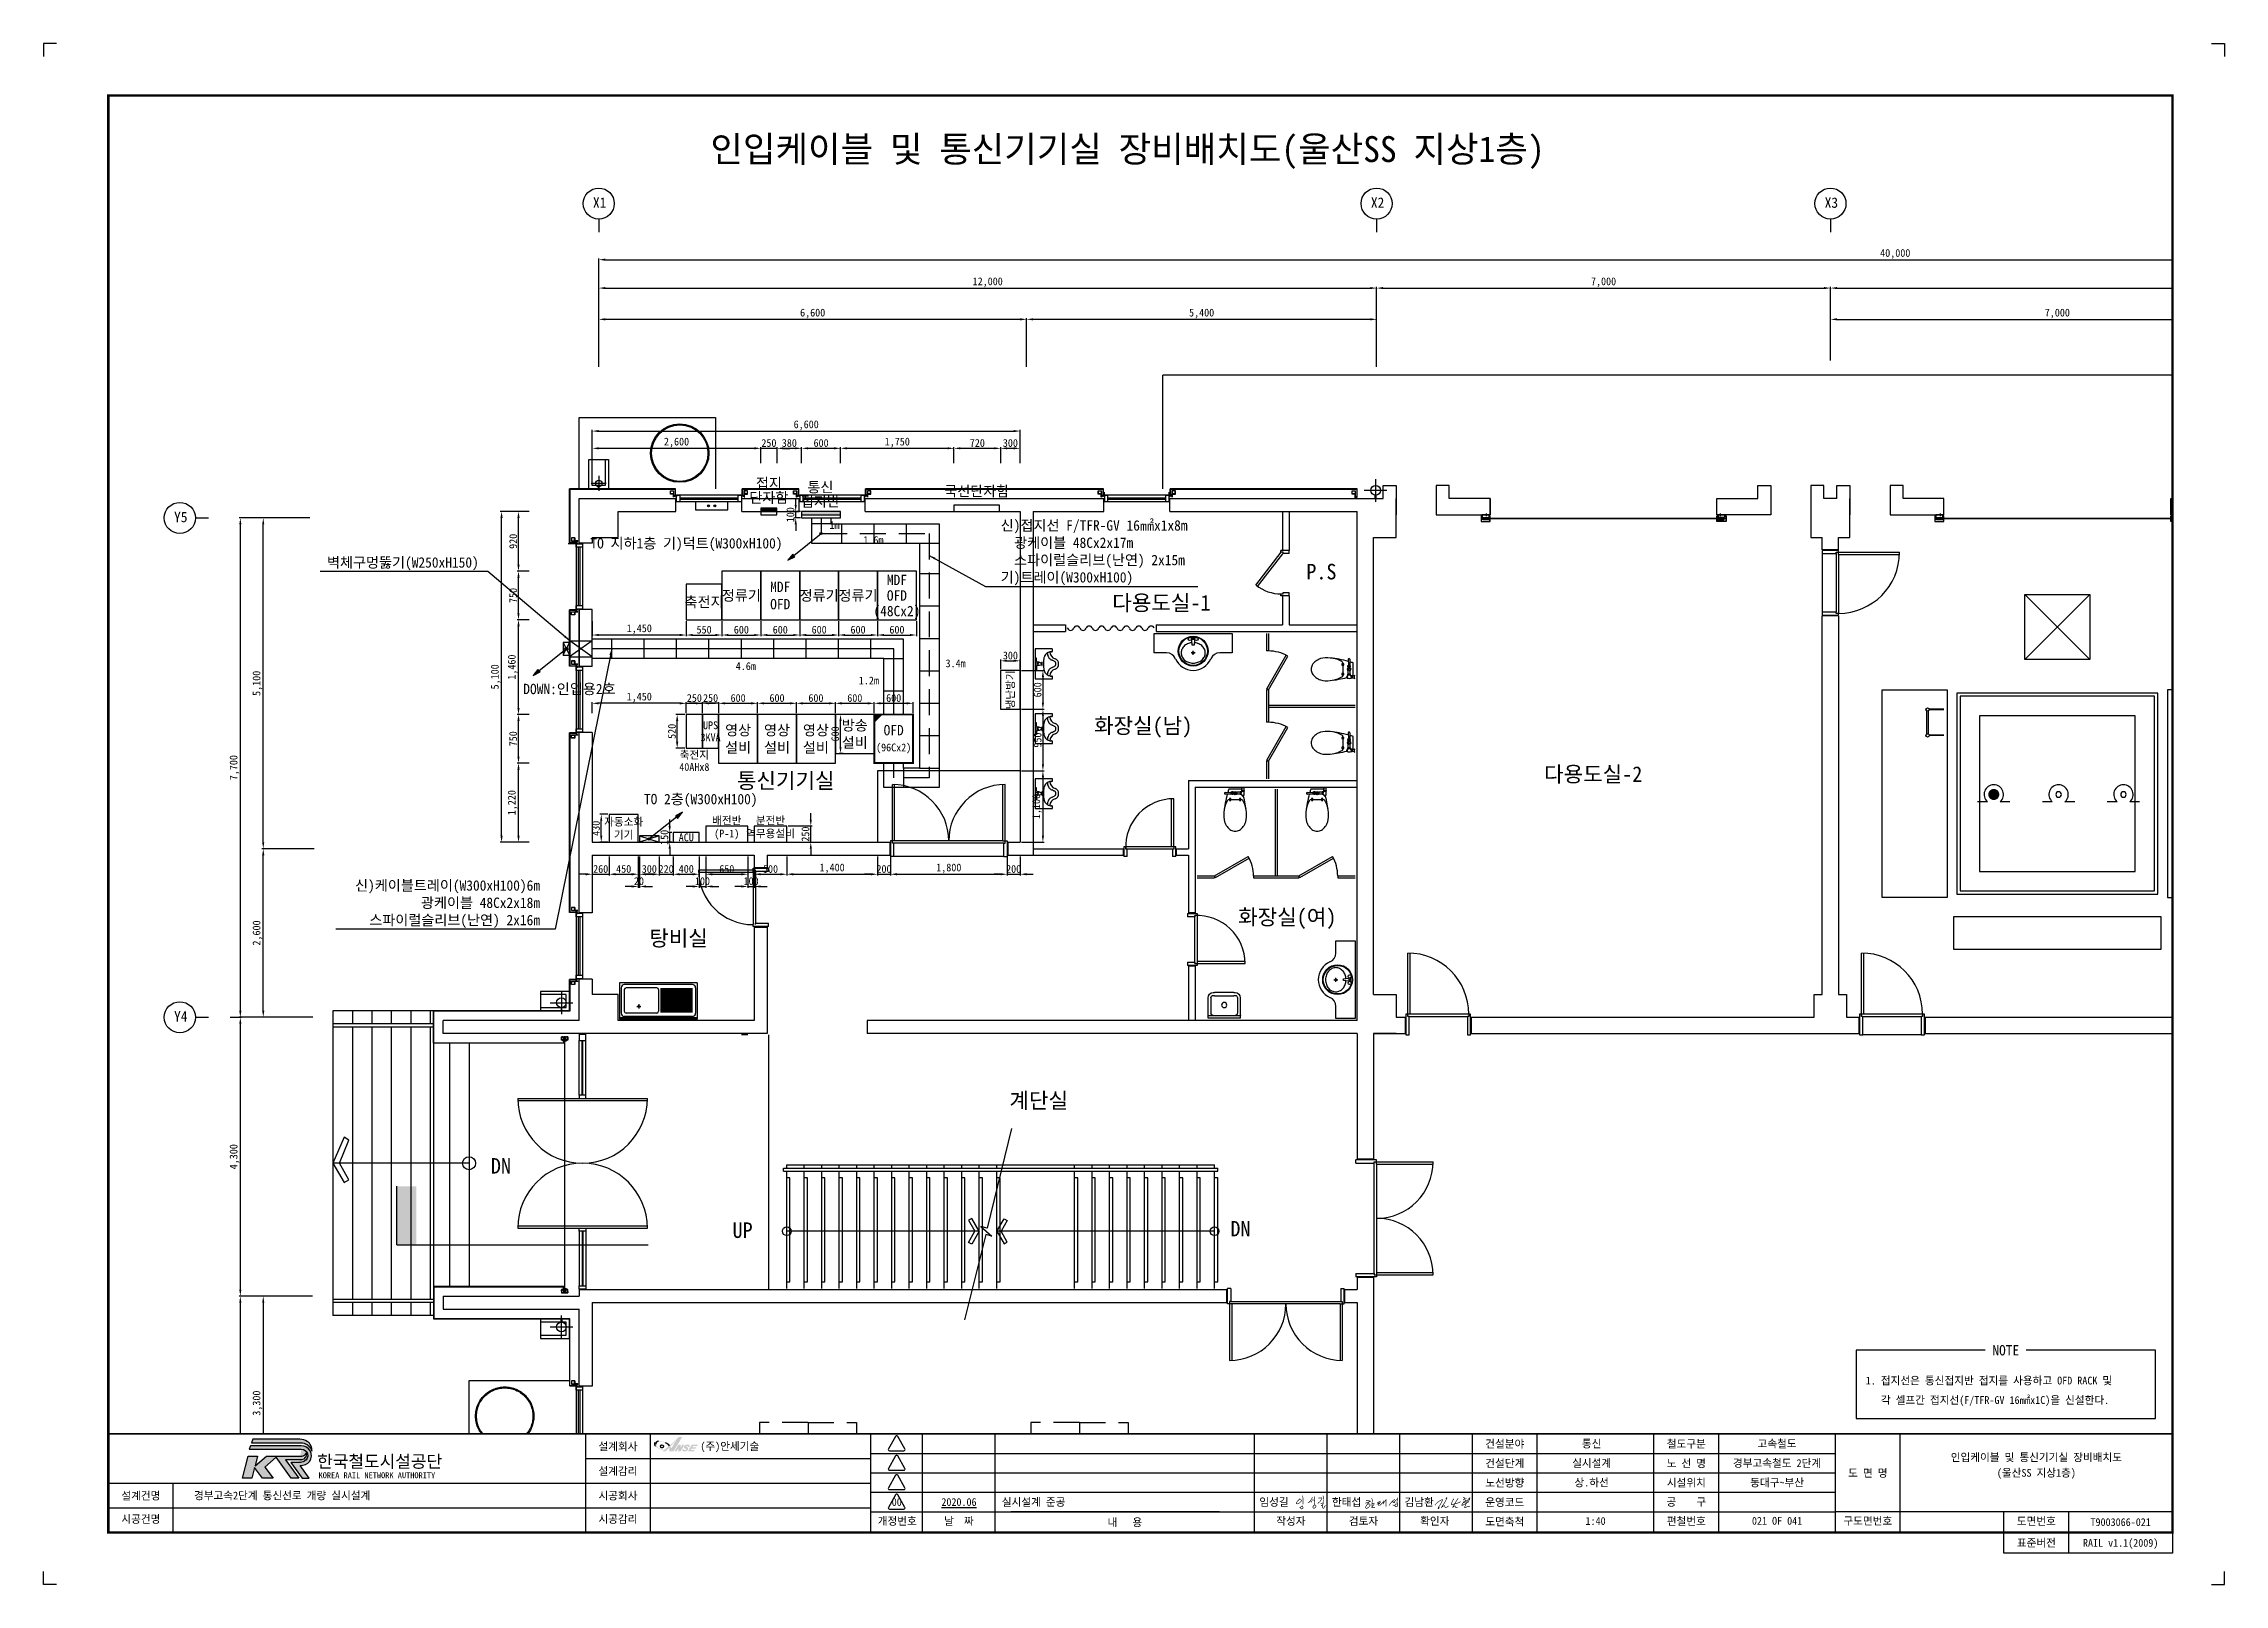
# Paper-space layout '울산SS-2' of a CAD drawing. Header units: millimetres. Extents: x 0 to 841, y 0 to 594.
# The model-space entities are those that its viewports show. They can reach past a viewport. Long polylines and large blocks are cut down to what shows.
import ezdxf
from ezdxf.enums import TextEntityAlignment as Align

# ---------------------------------------------------------------- set-up
doc = ezdxf.new("R2010")
doc.units = ezdxf.units.MM
for name, pattern in [('HID', [2.3, 1.5, -0.8]), ('HIDDEN', [0.375, 0.25, -0.125]), ('HIDDEN2', [0.1875, 0.125, -0.0625])]:
    doc.linetypes.add(name, pattern=pattern)
for name, color, linetype in [('TT-BASE', 253, 'Continuous'), ('TT-CABL', 4, 'Continuous'), ('TT-CTRL-JUNT', 4, 'Continuous'), ('TT-GRND', 4, 'Continuous'), ('TT-TRAY', 4, 'Continuous'), ('TX-BORD', 7, 'Continuous'), ('TZ-BASE', 253, 'Continuous'), ('TZ-DIMS', 1, 'Continuous'), ('TZ-LEAL', 1, 'Continuous'), ('TZ-LEAT', 3, 'Continuous'), ('TZ-LINE', 4, 'Continuous'), ('TZ-SYMB', 2, 'Continuous'), ('TZ-TEX2', 3, 'Continuous'), ('TZ-TEXT', 3, 'Continuous')]:
    doc.layers.add(name, color=color, linetype=linetype)
doc.layers.add('TX-PAPR', color=2, linetype='Continuous', plot=False)
doc.styles.add('KORAIL', font='GulimChe.ttf')
doc.styles.get("Standard").update_dxf_attribs({"font": 'GulimChe.ttf'})
doc.styles.add('TB_TEXT', font='GulimChe.ttf')
doc.styles.add('TB_WBTXT', font='GulimChe.ttf')
doc.dimstyles.new('D40', dxfattribs={"dimscale": 40, "dimtxt": 3, "dimasz": 2.5, "dimexe": 0.5, "dimexo": 0.5, "dimgap": 0.5, "dimtad": 1, "dimdec": 0, "dimzin": 1, "dimdsep": 46, "dimlunit": 6, "dimtxsty": 'Standard', "dimcen": 1, "dimclrd": 1, "dimclre": 1, "dimclrt": 3, "dimadec": 0, "dimazin": 0, "dimtfac": 1, "dimtdec": 0, "dimtix": 1, "dimtmove": 2, "dimatfit": 3, "dimfxl": 0, "dimtvp": 2, "dimlwd": -1, "dimlwe": -1, "dimarcsym": 0})

psp = doc.layouts.new('울산SS-2')

msp = doc.modelspace()

# ---------------------------------------------------------------- texts
at = {"layer": 'TZ-BASE'}
msp.add_text('P.S', height=240, rotation=0, dxfattribs=at).set_placement((592948.9, -151358.4))
for s, p in [('다용도실-1', (590713.1, -151838.3)), ('전력품질개선설비용', (607714, -152065)), ('화장실(남)', (590431.8, -153734.3)), ('통신기기실', (584918.5, -154581.3)), ('다용도실-2', (597374.4, -154480.7)), ('화장실(여)', (592654.3, -156685.1)), ('탕비실', (583264.7, -157011.9)), ('계단실', (588821, -159514))]:
    msp.add_text(s, height=240, rotation=0, dxfattribs=at).set_placement(p, align=Align.CENTER)
for s, rotation, p in [('DN', 0, (580525.7, -160401.6)), ('UP', 360, (584253, -161395.4)), ('DN', 360, (591932.9, -161370.7))]:
    msp.add_text(s, height=240, rotation=rotation, dxfattribs=at).set_placement(p, align=Align.MIDDLE)
at = {"layer": 'TZ-LEAT', "ltscale": 0.1}
for s, p in [('X1', (581944.8, -145627.9)), ('X2', (593944.8, -145627.9)), ('X3', (600944.8, -145627.9)), ('Y5', (575483.1, -150476.1)), ('Y4', (575483.1, -158176.1))]:
    msp.add_text(s, height=160, dxfattribs=at).set_placement(p)
at = {"layer": 'TZ-LEAT', "char_height": 160}
for s, insert, attachment_point in [('{\\C6;신)접지선 F/TFR-GV 16㎟x1x8m\\P  광케이블 48Cx2x17m\\P\\pt320;  스파이럴슬리브(난연) 2x15m\\P}기)트레이(W300xH100)', (588234.5, -151448.3), 7), ('벽체구멍뚫기(W250xH150)', (580183.4, -151218.8), 9), ('{\\C6;신)케이블트레이(W300xH100)6m\\P   광케이블 48Cx2x18m\\P\\pt320;   스파이럴슬리브(난연) 2x16m}', (581128.3, -156734), 9)]:
    msp.add_mtext(s, dxfattribs=dict(at, insert=insert, attachment_point=attachment_point))
at = {"layer": 'TZ-TEX2'}
for s, height, p in [('TO 지하1층 기)덕트(W300xH100)', 160, (581906.1, -150801.4)), ('DOWN:인입용2호', 160, (580870.2, -153047.8)), ('TO 2층(W300xH100)', 160, (582731.5, -154745.5)), ('1. 접지선은 통신접지반 접지를 사용하고 OFD RACK 및', 120, (601579.1, -163713.5, 61.9)), ('   각 셀프간 접지선(F/TFR-GV 16㎟x1C)을 신설한다.', 120, (601579.1, -164013.5, 61.9))]:
    msp.add_text(s, height=height, dxfattribs=at).set_placement(p, align=Align.MIDDLE_LEFT)
for s, p in [('1m', (585669.8, -150520)), ('1.6m', (586270.9, -150751.3)), ('4.6m', (584302.4, -152695.6)), ('3.4m', (587538.7, -152652.9)), ('1.2m', (586201.2, -152917.6))]:
    msp.add_text(s, height=120, dxfattribs=at).set_placement(p, align=Align.MIDDLE_CENTER)
msp.add_text('NOTE', height=160, dxfattribs=at).set_placement((603738.4, -163245.6, 61.9), align=Align.MIDDLE)
at = {"layer": 'TZ-TEXT'}
for s, height, p in [('단자함', 160, (584658.7, -150096.2)), ('접지', 160, (584658.7, -149876.2)), ('통신', 160, (585451.9, -149935.3)), ('국선단자함', 160, (587866.2, -149995.9)), ('접지반', 160, (585451.9, -150155.3)), ('MDF', 160, (586633.7, -151366.2)), ('축전지', 160, (583658.7, -151706.2)), ('정류기', 160, (584233.7, -151606.2)), ('OFD', 160, (584833.7, -151739.5)), ('MDF', 160, (584833.7, -151472.8)), ('정류기', 160, (585433.7, -151606.2)), ('정류기', 160, (586033.7, -151606.2)), ('OFD', 160, (586633.7, -151606.2)), ('(48Cx2)', 160, (586633.7, -151846.2)), ('3KVA', 120, (583758.7, -153794.5)), ('UPS', 120, (583758.7, -153607.8)), ('영상', 160, (584183.7, -153682.8)), ('영상', 160, (584783.7, -153682.8)), ('영상', 160, (585383.7, -153682.8)), ('방송', 160, (585983.7, -153607.8)), ('OFD', 160, (586583.7, -153682.8)), ('축전지', 120, (583508.7, -154064.1)), ('설비', 160, (584183.7, -153949.5)), ('설비', 160, (584783.7, -153949.5)), ('설비', 160, (585383.7, -153949.5)), ('설비', 160, (585983.7, -153874.5)), ('(96Cx2)', 120, (586583.7, -153949.5)), ('40AHx8', 120, (583508.7, -154250.8)), ('자동소화', 120, (582418.7, -155096.2)), ('배전반', 120, (584008.7, -155077.5)), ('분전반', 120, (584683.7, -155077.5)), ('기기', 120, (582418.7, -155296.2)), ('ACU', 120, (583383.7, -155336.2)), ('(P-1)', 120, (584008.7, -155277.5)), ('역무용설비', 120, (584683.7, -155277.5))]:
    msp.add_text(s, height=height, dxfattribs=at).set_placement(p, align=Align.MIDDLE_CENTER)
msp.add_text('냉난방기', height=120, rotation=90, dxfattribs=at).set_placement((588383.7, -153061.2), align=Align.MIDDLE_CENTER)

# ---------------------------------------------------------------- blocks, each defined once
blk = doc.blocks.new('CXGLOGO-UNIT-KRNA-COLOR')
h = blk.add_hatch(color=166)
edge = h.paths.add_edge_path()
edge.add_arc((15.3, 4.2), 10, 59.195, 87.6904)
edge.add_line((15.7, 14.2), (-14.6, 14.2))
edge.add_line((-14.6, 14.2), (-15.4, 11.9))
edge.add_line((-15.4, 11.9), (17.3, 11.9))
edge.add_arc((16.4, 4.8), 7.13, 14.4338, 82.8523, ccw=False)
edge.add_arc((17.2, 7.5), 6.18, 351.2788, 418.625)
h = blk.add_hatch(color=166)
edge = h.paths.add_edge_path()
edge.add_line((-17.6, 3.4), (-11.6, 3.4))
edge.add_line((-11.6, 3.4), (-13.1, -2.8))
edge.add_line((-13.1, -2.8), (-5.8, 3.4))
edge.add_line((-5.8, 3.4), (16.9, 3.4))
edge.add_arc((16.5, 6.7), 3.37, 277.1672, 339.2536)
edge.add_arc((16.5, 4.5), 3.37, -86.0611, 17.644, ccw=False)
edge.add_line((16.7, 1.1), (6.4, 1.1))
edge.add_line((6.4, 1.1), (15, -10.7))
edge.add_line((15, -10.7), (10.1, -10.7))
edge.add_line((10.1, -10.7), (0.4, 2.7))
edge.add_line((0.4, 2.7), (-6.9, -3.7))
edge.add_line((-6.9, -3.7), (-1.4, -10.8))
edge.add_line((-1.4, -10.8), (-8.3, -10.8))
edge.add_line((-8.3, -10.8), (-13.5, -4))
edge.add_line((-13.5, -4), (-15.1, -10.8))
edge.add_line((-15.1, -10.8), (-21.2, -10.8))
edge.add_line((-21.2, -10.8), (-17.6, 3.4))
h = blk.add_hatch(color=46)
edge = h.paths.add_edge_path()
edge.add_arc((15.4, 5.5), 6.16, 269.178, 301.5498, ccw=False)
edge.add_line((15.3, -0.7), (9.8, -0.7))
edge.add_line((9.8, -0.7), (17.2, -10.8))
edge.add_line((17.2, -10.8), (21.7, -10.8))
edge.add_line((21.7, -10.8), (15.9, -2.7))
edge.add_arc((15.5, 6.1), 8.86, 272.286, 317.0312)
edge.add_arc((16.8, 3.7), 6.34, 325.2805, 452.1314)
edge.add_line((16.5, 10), (-16, 10))
edge.add_line((-16, 10), (-16.8, 7.8))
edge.add_line((-16.8, 7.8), (16.6, 7.8))
edge.add_arc((16.8, 3.8), 3.99, -62.7193, 92.2922, ccw=False)
at = {"color": 166}
for points in [[(20.4, 12.8, 0.12498), (15.7, 14.2), (-14.6, 14.2), (-15.4, 11.9), (17.3, 11.9, -0.307728), (23.3, 6.6, 0.302614)], [(-17.6, 3.4), (-11.6, 3.4), (-13.1, -2.8), (-5.8, 3.4), (16.9, 3.4, 0.27773), (19.7, 5.5, -0.486141), (16.7, 1.1), (6.4, 1.1), (15, -10.7), (10.1, -10.7), (0.4, 2.7), (-6.9, -3.7), (-1.4, -10.8), (-8.3, -10.8), (-13.5, -4), (-15.1, -10.8), (-21.2, -10.8)]]:
    blk.add_lwpolyline(points, format="xyb", close=True, dxfattribs=at)
at = {"color": 46}
blk.add_lwpolyline([(18.6, 0.2, -0.142195), (15.3, -0.7), (9.8, -0.7), (17.2, -10.8), (21.7, -10.8), (15.9, -2.7, 0.197757), (22, 0.1, 0.61792), (16.5, 10), (-16, 10), (-16.8, 7.8), (16.6, 7.8, -0.802668)], format="xyb", close=True, dxfattribs=at)
blk = doc.blocks.new('CXGLOGO-KRNA-COLOR')
blk.add_blockref('CXGLOGO-UNIT-KRNA-COLOR', (0, 0))
at = {"color": 166, "style": 'KORAIL'}
for s, height, p in [('한국철도시설공단', 8, (26.8, -4)), ('KOREA RAIL NETWORK AUTHORITY', 3.75, (27.7, -10.8))]:
    blk.add_text(s, height=height, dxfattribs=at).set_placement(p)
blk = doc.blocks.new('TXBLKA1-KRNAH')
at = {"layer": 'TX-BORD'}
h = blk.add_hatch(color=5, dxfattribs=at)
h.paths.add_polyline_path([(241.41, 53.44, 0.096425), (239.85, 54.59, 0.1233), (237.07, 55.37, 0.107959), (236.18, 55.25, 0.147974), (235.63, 54.71, 0.146771), (235.6, 53.86, 0.166867), (235.92, 53.32, 0.084002), (237.3, 52.29, 0.125004), (238.6, 51.98, 0.324316), (238.9, 52.16, 0.181232), (238.8, 52.77, -0.176206), (238.41, 52.66, -0.165955), (238.43, 52.37, -0.236091), (238.11, 52.27, -0.163197), (237.2, 52.6, -0.211159), (236.11, 54.03, -0.492063), (237.15, 55.14, -0.264032), (241.01, 53.12, -0.023302), (238.51, 51.28), (239.75, 51.28, 0.034752), (241.24, 52.65, -0.038457), (241.29, 51.28), (242.97, 51.28), (246.25, 56.8), (244.88, 56.8, -0.036327)])
h.paths.add_polyline_path([(242.08, 52.46), (241.66, 53.16, 0.03885), (244.06, 55.69)], flags=16)
h = blk.add_hatch(color=3, dxfattribs=at)
h.paths.add_polyline_path([(244.79, 51.28), (245.61, 51.28), (247.14, 53.85), (246.32, 53.85), (245.64, 52.71), (245.64, 53.85), (244.83, 53.85), (243.3, 51.28), (244.11, 51.28), (244.79, 52.43)])
h.paths.add_polyline_path([(247.73, 51.85, -0.206701), (247.2, 51.81, -0.316027), (247.06, 51.95, -0.031225), (247.06, 52.07), (246.36, 52.07, 0.483426), (246.52, 51.35, 0.203838), (248.04, 51.43, 0.079762), (248.43, 51.8, 0.172378), (248.58, 52.3, 0.221594), (248.3, 52.81, 0.038449), (247.87, 53.02, -0.563174), (247.89, 53.34, -0.276773), (248.29, 53.37, -0.312628), (248.42, 53.08), (249.21, 53.08, 0.143901), (249.17, 53.48, 0.169249), (248.83, 53.82, 0.119216), (248.04, 53.89, 0.167621), (247.24, 53.47, 0.258991), (246.94, 52.74, 0.208246), (247.3, 52.44, -0.022645), (247.74, 52.2, -0.588103)])
h.paths.add_polyline_path([(249.56, 51.83), (249.82, 52.27), (251.36, 52.27), (251.72, 52.86), (250.18, 52.86), (250.44, 53.3), (251.98, 53.3), (252.31, 53.85), (250, 53.85), (248.47, 51.28), (250.78, 51.28), (251.1, 51.83)])
h.paths.add_polyline_path([(239.05, 53.25, 1), (237.87, 53.25, 1)])
at = {"layer": 'DEFPOINTS', "color": 1}
blk.add_line((836, 594), (841, 594), dxfattribs=at)
for points in [[(5, 594), (0, 594), (0, 589)], [(836, 594), (841, 594), (841, 589)], [(5, 0), (0, 0), (0, 5)], [(836, 0), (841, 0), (841, 5)]]:
    blk.add_lwpolyline(points, dxfattribs=at)
at = {"layer": 'TX-BORD'}
for p, q in [((234, 20), (234, 58)), ((319, 50.5), (549.5, 50.5)), ((339, 20), (339, 58)), ((367, 20), (367, 58)), ((467, 20), (467, 58)), ((495, 20), (495, 58)), ((523, 20), (523, 58)), ((549.5, 50.5), (691, 50.5)), ((576, 20), (576, 58)), ((621, 20), (621, 58)), ((646, 20), (646, 58)), ((716, 20), (716, 58)), ((209, 48.5), (319, 48.5)), ((319, 43), (549.5, 43)), ((549.5, 43), (691, 43)), ((25, 39), (319, 39)), ((50, 20), (50, 39)), ((319, 35.5), (549.5, 35.5)), ((549.5, 35.5), (691, 35.5)), ((25, 29.5), (319, 29.5)), ((319, 28), (691, 28)), ((453.5, 28), (373, 28)), ((821, 28), (691, 28)), ((756, 20), (756, 28)), ((781, 12), (781, 28))]:
    blk.add_line(p, q, dxfattribs=at)
at = {"layer": 'TX-BORD', "const_width": 1}
blk.add_lwpolyline([(821, 20), (25, 20), (25, 574), (821, 574)], close=True, dxfattribs=at)
at = {"layer": 'TX-BORD'}
for points, const_width in [([(25, 58), (821, 58)], 0.5), ([(209, 20), (209, 58)], 0.5), ([(209, 20), (209, 58)], 0.5), ([(319, 20), (319, 58)], 0.5), ([(551, 20), (551, 58)], 0.5), ([(691, 20), (691, 58)], 0.5), ([(489.16, 32.47), (490.23, 32.6)], 0.24), ([(510.02, 32.43), (511.22, 32.3), (511.29, 32.17), (511.29, 31.91), (509.68, 31.25), (511.29, 31.91), (511.93, 32.15), (511.29, 31.91), (510.45, 30.87), (510.06, 30.25), (509.86, 29.88), (509.82, 29.64), (509.85, 29.48), (509.94, 29.38), (510.07, 29.35), (510.38, 29.36), (511.09, 29.84), (511.32, 30.09), (511.53, 30.37), (511.52, 30.66), (511.47, 30.83), (511.33, 30.95), (511.02, 30.99), (510.45, 30.87)], 0.24), ([(511.96, 33.12), (512.32, 32.9), (512.39, 32.4), (512.31, 31.14), (512.21, 29.77), (512.24, 29.56), (512.39, 29.52), (512.61, 29.55), (512.95, 29.62), (513.48, 29.76)], 0.24), ([(512.31, 31.14), (512.99, 31.2), (513.13, 31.16), (513.03, 30.78), (512.21, 29.77)], 0.24), ([(514.32, 31.57), (514.59, 31.64), (515.5, 32.11), (514.59, 31.64), (514.69, 31.19), (514.15, 30.85), (514.69, 31.19), (515.47, 31.61), (514.75, 30.62), (514.93, 30.41), (515.2, 30.4), (515.62, 30.7), (516.67, 31.8), (516.69, 32.23), (516.67, 31.8), (516.66, 31.21), (517.64, 32.57), (517.67, 29.98)], 0.24), ([(521.05, 32.83), (519.79, 31.7), (518.83, 30.43), (519.79, 31.7), (520.42, 32.27), (520.32, 31.82), (520.41, 31.55), (520.64, 31.46), (521, 31.65), (520.94, 31.92), (522.01, 32.93), (522.02, 33.4), (522.01, 32.93), (521.99, 31.92), (521.99, 31.59), (521.7, 31.85), (521.99, 31.59), (522.08, 31.07), (522.06, 30.3), (521.97, 30), (521.58, 29.93), (521.29, 29.99), (521.13, 30.2), (521.17, 30.65), (521.36, 30.97), (521.77, 31.01), (522.08, 31)], 0.24), ([(521.15, 30.43), (520.87, 30.43), (520.47, 30.53), (520.28, 30.68)], 0.24)]:
    blk.add_lwpolyline(points, dxfattribs=dict(at, const_width=const_width))
for points in [[(328.58, 57.05), (325.78, 52.19, 0.57735), (326.17, 51.52), (331.78, 51.52, 0.57735), (332.17, 52.19), (329.36, 57.05, 0.57735)], [(328.58, 49.55), (325.78, 44.69, 0.57735), (326.17, 44.02), (331.78, 44.02, 0.57735), (332.17, 44.69), (329.36, 49.55, 0.57735)], [(328.58, 42.05), (325.78, 37.19, 0.57735), (326.17, 36.52), (331.78, 36.52, 0.57735), (332.17, 37.19), (329.36, 42.05, 0.57735)], [(328.58, 34.55), (325.78, 29.69, 0.57735), (326.17, 29.02), (331.78, 29.02, 0.57735), (332.17, 29.69), (329.36, 34.55, 0.57735)]]:
    blk.add_lwpolyline(points, format="xyb", close=True, dxfattribs=at)
at = {"layer": 'TX-BORD', "const_width": 0.24}
for points in [[(485.57, 34.24, -0.031521), (485.64, 32.12, 0.015452), (485.64, 30.85, 0.488947)], [(489.3, 33.6, -0.116912), (488.11, 31.72, -0.245276), (487.54, 31.55, -2.571837)], [(490.15, 33.87, -0.089273), (490.12, 31.67, 0.068943), (490.06, 30.69, 0.261353)], [(493.32, 34.22, -0.102288), (493.6, 33.42, -0.080289), (493.6, 33.07, 0.066761), (493.58, 32.62, -0.06278), (493.53, 31.56, 8.85417)], [(547.43, 33.59, -0.145348), (547.88, 33.43, -0.307225), (547.95, 33.23, -0.212679), (547.38, 32.49, -0.113681), (548.62, 33.04, -0.266507), (548.74, 33, -3.538723)], [(484.54, 33.09, 0.071134), (483.15, 31.48, 0.394214), (483.21, 31.1, 0.224261), (483.52, 31.04, 0.193438), (484.97, 32.08, 0.544983), (484.67, 32.72, 0.066146), (484.03, 32.72, 27.196208)], [(484.41, 29.84, 0.02121), (484.98, 29.12, 0.409369), (485.14, 29.11, -0.211811), (485.49, 29.21, 0.416377), (485.62, 29.3, 0.123643), (485.54, 30.12, 0.523631), (485.28, 30.19, -0.072983), (484.51, 29.7, 0.005941)], [(488.57, 32.27, -0.142438), (489.07, 31.68, 5.949847)], [(490.05, 30.54, 0.235154), (489.49, 29.9, 0.345857), (489.7, 29.41, 0.306746), (490.2, 29.45, 0.103095), (490.63, 29.98, 0.395571), (490.49, 30.5, 0.242915), (490.05, 30.54, 6.064713)], [(491.55, 33.36, 0.139976), (491.83, 33.26, 0.096355), (492.64, 33.37, -0.240321), (492.85, 33.34, -0.353191), (492.93, 33.05, -0.157335), (491.33, 31.22, -6.381378)], [(492.46, 31.11), (493.22, 31.4, -0.375176), (493.45, 31.31, -0.266244), (493.45, 31.13, -0.042219), (493.07, 30.6, -0.159939), (492.63, 30.34, -0.171647), (493.2, 30.37, -0.458058), (493.29, 30.17, 0.159326), (493.23, 29.58, 0.227707), (493.39, 29.37, 0.407988), (493.73, 29.47, -0.001483), (493.89, 29.78, 0.004186), (494.14, 30.24, -0.100484), (494.33, 30.47, -0.346277)], [(536.7, 30.48, -0.382901), (536.65, 30.71, -0.12512), (539.4, 32.69, -0.474239), (539.59, 32.59, -0.046113), (537.92, 29.73, 0.151113), (537.77, 29.29, 0.58991), (537.88, 29.22, 0.096338), (538.33, 29.72, 2.196927)], [(540.73, 33.09, -0.071383), (541.05, 33.41, -0.346917), (541.16, 33.41, -0.258278), (541.18, 33.35, -0.079918), (541.06, 32.96, -0.048596), (539.06, 29.69, 0.947427), (539.13, 29.64, -0.022437), (540.04, 30.36, -0.344585), (540.2, 30.35, -0.12284), (540.25, 30.29, 0.011347), (540.43, 29.85, 0.194638), (540.6, 29.69, 0.189435), (540.9, 29.69, 0.009404), (541.84, 30.24, 3.287276)], [(543.84, 33.07, 0.030212), (542.85, 31.06, 0.575113), (543.08, 30.76, 0.043168), (545.96, 31.58, 0.237594), (546.32, 31.98, 1.260425)], [(545.61, 33.11, 0.150889), (545.13, 32.65, 0.025288), (543.37, 29.61), (544.07, 30.23, -0.448359), (544.33, 30.16, 0.073819), (544.59, 29.67, 0.359456), (544.94, 29.59, 0.031982), (545.26, 29.77, 3.102048)], [(547.6, 31.85, 0.23976), (547.57, 31.5, 0.345796), (547.69, 31.43, 0.195352), (548.64, 32.18, 0.393888), (548.6, 32.35, 0.293784), (548.35, 32.35, 0.099623), (547.44, 31.43, 0.02205), (546.93, 30.69, 0.380988), (546.98, 30.44, 0.18866), (547.1, 30.41), (549.22, 31.59, 0.122154), (549.44, 31.8), (550.04, 33.22, 0.396041), (549.99, 33.36, 0.224142), (549.88, 33.36, 0.078358), (549.02, 32.08), (547.95, 29.67, 0.444285), (547.97, 29.61), (548.29, 29.6, 0.179185), (548.5, 29.67), (549.15, 30.07, -0.135616), (549.34, 30.12), (550.04, 30.11)]]:
    blk.add_lwpolyline(points, format="xyb", dxfattribs=at)
at = {"layer": 'TX-BORD'}
blk.add_lwpolyline([(821, 20), (821, 12), (756, 12), (756, 20)], close=True, dxfattribs=at)
at = {"layer": 'TX-BORD', "color": 3}
blk.add_circle((238.46, 53.25), 0.594, dxfattribs=at)
at = {"layer": 'TX-BORD', "color": 5}
for centre, radius, start, end in [((237.04, 54.23), 1.49, 161.17216, 194.57108), ((236.55, 54.06), 0.967, 192.10036, 229.99429), ((237.06, 54.19), 0.96, 84.64387, 189.44431), ((237.68, 50.02), 5.06, 42.58477, 64.6157)]:
    blk.add_arc(centre, radius, start, end, dxfattribs=at)
at = {"layer": 'TX-BORD', "xscale": 0.6, "yscale": 0.6}
blk.add_blockref('CXGLOGO-KRNA-COLOR', (89.41, 47.41), dxfattribs=at)
at = {"layer": 'TX-BORD', "style": 'TB_TEXT'}
for s, p in [('설계회사', (221.5, 53.25)), ('건설분야', (563.5, 54.25)), ('철도구분', (633.5, 54.25)), ('설계감리', (221.5, 43.75)), ('건설단계', (563.5, 46.75)), ('노 선 명', (633.5, 46.75)), ('도 면 명', (703.5, 43)), ('설계건명', (37.5, 34.25)), ('시공회사', (221.5, 34.25)), ('노선방향', (563.5, 39.25)), ('시설위치', (633.5, 39.25)), ('시공건명', (37.5, 25.25)), ('시공감리', (221.5, 25.25)), ('개정번호', (329.21, 24.5)), ('날  짜', (353, 24.5)), ('내   용', (417, 24)), ('작성자', (481, 24.5)), ('검토자', (509, 24.5)), ('확인자', (536.5, 24.5)), ('운영코드', (563.5, 31.75)), ('도면축척', (563.5, 24.25)), ('공    구', (633.5, 31.75)), ('편철번호', (633.5, 24.5)), ('구도면번호', (703.5, 24.51)), ('도면번호', (768.5, 24.51))]:
    blk.add_text(s, height=3, dxfattribs=at).set_placement(p, align=Align.MIDDLE)
blk.add_text('표준버전', height=3, dxfattribs=at).set_placement((768.5, 16), align=Align.MIDDLE_CENTER)
at = {"layer": 'TX-BORD', "style": 'TB_TEXT', "flags": 1}
blk.add_attdef('TD_CLASSCODE', text='', height=3, dxfattribs=at).set_placement((25, 577.54), align=Align.MIDDLE_LEFT)
at = {"layer": 'TX-BORD'}
for tag, height, style, p in [('TB_MTITIL', 10, 'TB_WBTXT', (418, 553.33)), ('TB_STITL', 7, 'TB_WBTXT', (418, 538.33)), ('TR_RNUM4', 3, 'TB_TEXT', (329, 54.25)), ('TR_RDAT4', 3, 'TB_TEXT', (353, 54.25)), ('TD_FIELD', 3, 'TB_TEXT', (597, 54.25)), ('TD_RLCLASS', 3, 'TB_TEXT', (668.5, 54.25)), ('TD_DNAME_TOP', 3, 'TB_TEXT', (768.5, 48.98)), ('TR_RNUM3', 3, 'TB_TEXT', (329, 46.75)), ('TR_RDAT3', 3, 'TB_TEXT', (353, 46.75)), ('TD_CSTEP', 3, 'TB_TEXT', (597, 46.75)), ('TD_RLNAME', 3, 'TB_TEXT', (668.5, 46.75)), ('TD_DNAME_MAIN', 3, 'TB_TEXT', (768.5, 43)), ('TR_RNUM2', 3, 'TB_TEXT', (329, 39.25)), ('TR_RDAT2', 3, 'TB_TEXT', (353, 39.25)), ('TD_DIRCODE', 3, 'TB_TEXT', (597, 39.25)), ('TD_RLSECT', 3, 'TB_TEXT', (668.5, 39.25)), ('TD_DNAME_BOT', 3, 'TB_TEXT', (768.5, 36.98)), ('TR_RNUM1', 3, 'TB_TEXT', (329, 31.75)), ('TR_RDAT1', 3, 'TB_TEXT', (353, 31.75)), ('TD_SYSCODE', 3, 'TB_TEXT', (597, 31.75)), ('SCALE', 3, 'TB_TEXT', (598.5, 24.45)), ('TD_CSECT', 3, 'TB_TEXT', (668.5, 31.75)), ('TD_DWGNO', 3, 'TB_TEXT', (668.5, 24.5)), ('TD_DWGCODE_PREV', 3, 'TB_TEXT', (736, 24)), ('TD_DWGCODE', 3, 'TB_TEXT', (801, 24)), ('TD_VERSION', 3, 'TB_TEXT', (801, 16))]:
    blk.add_attdef(tag, text='', height=height, dxfattribs=dict(at, style=style)).set_placement(p, align=Align.MIDDLE_CENTER)
at = {"layer": 'TX-BORD', "style": 'TB_TEXT'}
for tag, p in [('TD_DCOMP', (253.27, 53.25)), ('TR_RCON4', (369.52, 54.25)), ('TR_DGN4', (468.83, 54.25)), ('TR_CHK4', (496.83, 54.25)), ('TR_APP4', (524.83, 54.25)), ('TD_DSCCOMP', (253.27, 43.75)), ('TR_RCON3', (369.52, 46.75)), ('TR_DGN3', (468.83, 46.75)), ('TR_CHK3', (496.83, 46.75)), ('TR_APP3', (524.83, 46.75)), ('TD_DNAME', (58, 34.25)), ('TD_CCOMP', (253.27, 34.25)), ('TR_RCON2', (369.52, 39.25)), ('TR_DGN2', (468.83, 39.25)), ('TR_CHK2', (496.83, 39.25)), ('TR_APP2', (524.83, 39.25)), ('TD_CNAME', (58, 25.15)), ('TD_CSCOMP', (253.27, 25.25)), ('TR_RCON1', (369.52, 31.75)), ('TR_DGN1', (468.83, 31.75)), ('TR_CHK1', (496.83, 31.75)), ('TR_APP1', (524.83, 31.75))]:
    blk.add_attdef(tag, text='', height=3, dxfattribs=at).set_placement(p, align=Align.MIDDLE_LEFT)
blk = doc.blocks.new('*D9')
at = {"layer": 'DEFPOINTS', "color": 0}
for p in [(622034, -146428), (582034, -148005), (622034, -148005)]:
    blk.add_point(p, dxfattribs=at)
at = {"layer": 'TZ-DIMS', "color": 1}
for p, q in [((582034, -147985), (582034, -146408)), ((582134, -146428), (621934, -146428)), ((622034, -147985), (622034, -146408))]:
    blk.add_line(p, q, dxfattribs=at)
for points in [[(582134, -146411), (582134, -146444), (582034, -146428)], [(621934, -146411), (621934, -146444), (622034, -146428)]]:
    blk.add_solid(points, dxfattribs=at)
at = {"layer": 'TZ-DIMS', "color": 3, "insert": (602034, -146339), "char_height": 120, "attachment_point": 5}
blk.add_mtext('40,000', dxfattribs=at)
blk = doc.blocks.new('*D10')
at = {"layer": 'DEFPOINTS', "color": 0}
for p in [(594034, -146866), (582034, -148005), (594034, -148005)]:
    blk.add_point(p, dxfattribs=at)
at = {"layer": 'TZ-DIMS', "color": 1}
for p, q in [((582034, -147985), (582034, -146846)), ((582134, -146866), (593934, -146866)), ((594034, -147985), (594034, -146846))]:
    blk.add_line(p, q, dxfattribs=at)
for points in [[(582134, -146849), (582134, -146882), (582034, -146866)], [(593934, -146849), (593934, -146882), (594034, -146866)]]:
    blk.add_solid(points, dxfattribs=at)
at = {"layer": 'TZ-DIMS', "color": 3, "insert": (588034, -146777), "char_height": 120, "attachment_point": 5}
blk.add_mtext('12,000', dxfattribs=at)
blk = doc.blocks.new('*D11')
at = {"layer": 'DEFPOINTS', "color": 0}
for p in [(601034, -146866), (594034, -148005), (601034, -148005)]:
    blk.add_point(p, dxfattribs=at)
at = {"layer": 'TZ-DIMS', "color": 1}
for p, q in [((594034, -147985), (594034, -146846)), ((594134, -146866), (600934, -146866)), ((601034, -147985), (601034, -146846))]:
    blk.add_line(p, q, dxfattribs=at)
for points in [[(594134, -146849), (594134, -146882), (594034, -146866)], [(600934, -146849), (600934, -146882), (601034, -146866)]]:
    blk.add_solid(points, dxfattribs=at)
at = {"layer": 'TZ-DIMS', "color": 3, "insert": (597534, -146777), "char_height": 120, "attachment_point": 5}
blk.add_mtext('7,000', dxfattribs=at)
blk = doc.blocks.new('*D12')
at = {"layer": 'DEFPOINTS', "color": 0}
for p in [(615034, -146866), (601034, -148005), (615034, -148005)]:
    blk.add_point(p, dxfattribs=at)
at = {"layer": 'TZ-DIMS', "color": 1}
for p, q in [((601034, -147985), (601034, -146846)), ((601134, -146866), (614934, -146866)), ((615034, -147985), (615034, -146846))]:
    blk.add_line(p, q, dxfattribs=at)
for points in [[(601134, -146849), (601134, -146882), (601034, -146866)], [(614934, -146849), (614934, -146882), (615034, -146866)]]:
    blk.add_solid(points, dxfattribs=at)
at = {"layer": 'TZ-DIMS', "color": 3, "insert": (608034, -146777), "char_height": 120, "attachment_point": 5}
blk.add_mtext('14,000', dxfattribs=at)
blk = doc.blocks.new('*D13')
at = {"layer": 'DEFPOINTS', "color": 0}
for p in [(608034, -147348), (601034, -148005), (608034, -148005)]:
    blk.add_point(p, dxfattribs=at)
at = {"layer": 'TZ-DIMS', "color": 1}
for p, q in [((601034, -147985), (601034, -147328)), ((608034, -147985), (608034, -147328)), ((601134, -147348), (607934, -147348))]:
    blk.add_line(p, q, dxfattribs=at)
for points in [[(601134, -147331), (601134, -147364), (601034, -147348)], [(607934, -147331), (607934, -147364), (608034, -147348)]]:
    blk.add_solid(points, dxfattribs=at)
at = {"layer": 'TZ-DIMS', "color": 3, "insert": (604534, -147259), "char_height": 120, "attachment_point": 5}
blk.add_mtext('7,000', dxfattribs=at)
blk = doc.blocks.new('*D16')
at = {"layer": 'DEFPOINTS', "color": 0}
for p in [(577599, -150411), (576326, -158111), (576505, -158111)]:
    blk.add_point(p, dxfattribs=at)
at = {"layer": 'TZ-DIMS', "color": 1}
for p, q in [((577579, -150411), (576485, -150411)), ((576505, -150511), (576505, -158011)), ((576346, -158111), (576525, -158111))]:
    blk.add_line(p, q, dxfattribs=at)
for points in [[(576489, -150511), (576522, -150511), (576505, -150411)], [(576489, -158011), (576522, -158011), (576505, -158111)]]:
    blk.add_solid(points, dxfattribs=at)
at = {"layer": 'TZ-DIMS', "color": 3, "insert": (576416, -154261), "char_height": 120, "attachment_point": 5, "rotation": 90}
blk.add_mtext('7,700', dxfattribs=at)
blk = doc.blocks.new('*D17')
at = {"layer": 'DEFPOINTS', "color": 0}
for p in [(577642, -158111), (576505, -162411), (577639, -162411)]:
    blk.add_point(p, dxfattribs=at)
at = {"layer": 'TZ-DIMS', "color": 1}
for p, q in [((577622, -158111), (576485, -158111)), ((576505, -158211), (576505, -162311)), ((577619, -162411), (576485, -162411))]:
    blk.add_line(p, q, dxfattribs=at)
for points in [[(576489, -158211), (576522, -158211), (576505, -158111)], [(576489, -162311), (576522, -162311), (576505, -162411)]]:
    blk.add_solid(points, dxfattribs=at)
at = {"layer": 'TZ-DIMS', "color": 3, "insert": (576416, -160261), "char_height": 120, "attachment_point": 5, "rotation": 90}
blk.add_mtext('4,300', dxfattribs=at)
blk = doc.blocks.new('*D19')
at = {"layer": 'DEFPOINTS', "color": 0}
for p in [(577639, -162411), (576505, -171711), (577639, -171711)]:
    blk.add_point(p, dxfattribs=at)
at = {"layer": 'TZ-DIMS', "color": 1}
for p, q in [((577619, -162411), (576485, -162411)), ((576505, -162511), (576505, -171611)), ((577619, -171711), (576485, -171711))]:
    blk.add_line(p, q, dxfattribs=at)
for points in [[(576489, -162511), (576522, -162511), (576505, -162411)], [(576489, -171611), (576522, -171611), (576505, -171711)]]:
    blk.add_solid(points, dxfattribs=at)
at = {"layer": 'TZ-DIMS', "color": 3, "insert": (576416, -167061), "char_height": 120, "attachment_point": 5, "rotation": 90}
blk.add_mtext('9,300', dxfattribs=at)
blk = doc.blocks.new('*D20')
at = {"layer": 'DEFPOINTS', "color": 0}
for p in [(577639, -162411), (576859, -165711), (577639, -165711)]:
    blk.add_point(p, dxfattribs=at)
at = {"layer": 'TZ-DIMS', "color": 1}
for p, q in [((577619, -162411), (576839, -162411)), ((576859, -162511), (576859, -165611)), ((577619, -165711), (576839, -165711))]:
    blk.add_line(p, q, dxfattribs=at)
for points in [[(576842, -162511), (576875, -162511), (576859, -162411)], [(576842, -165611), (576875, -165611), (576859, -165711)]]:
    blk.add_solid(points, dxfattribs=at)
at = {"layer": 'TZ-DIMS', "color": 3, "insert": (576770, -164061), "char_height": 120, "attachment_point": 5, "rotation": 90}
blk.add_mtext('3,300', dxfattribs=at)
blk = doc.blocks.new('*D5')
at = {"layer": 'DEFPOINTS', "color": 0}
for p in [(588634, -147348), (588634, -148099), (594034, -148099)]:
    blk.add_point(p, dxfattribs=at)
at = {"layer": 'TZ-DIMS', "color": 1}
for p, q in [((588634, -148079), (588634, -147328)), ((594034, -148079), (594034, -147328)), ((593934, -147348), (588734, -147348))]:
    blk.add_line(p, q, dxfattribs=at)
for points in [[(588734, -147331), (588734, -147364), (588634, -147348)], [(593934, -147331), (593934, -147364), (594034, -147348)]]:
    blk.add_solid(points, dxfattribs=at)
at = {"layer": 'TZ-DIMS', "color": 3, "insert": (591334, -147259), "char_height": 120, "attachment_point": 5}
blk.add_mtext('5,400', dxfattribs=at)
blk = doc.blocks.new('*D6')
at = {"layer": 'DEFPOINTS', "color": 0}
for p in [(582034, -147348), (582034, -148099), (588634, -148099)]:
    blk.add_point(p, dxfattribs=at)
at = {"layer": 'TZ-DIMS', "color": 1}
for p, q in [((582034, -148079), (582034, -147328)), ((588634, -148079), (588634, -147328)), ((588534, -147348), (582134, -147348))]:
    blk.add_line(p, q, dxfattribs=at)
for points in [[(582134, -147331), (582134, -147364), (582034, -147348)], [(588534, -147331), (588534, -147364), (588634, -147348)]]:
    blk.add_solid(points, dxfattribs=at)
at = {"layer": 'TZ-DIMS', "color": 3, "insert": (585334, -147259), "char_height": 120, "attachment_point": 5}
blk.add_mtext('6,600', dxfattribs=at)
blk = doc.blocks.new('*D7')
at = {"layer": 'DEFPOINTS', "color": 0}
for p in [(576859, -155511), (577663, -155511), (577642, -158111)]:
    blk.add_point(p, dxfattribs=at)
at = {"layer": 'TZ-DIMS', "color": 1}
for p, q in [((577643, -155511), (576839, -155511)), ((576859, -158011), (576859, -155611)), ((577622, -158111), (576839, -158111))]:
    blk.add_line(p, q, dxfattribs=at)
for points in [[(576842, -155611), (576875, -155611), (576859, -155511)], [(576842, -158011), (576875, -158011), (576859, -158111)]]:
    blk.add_solid(points, dxfattribs=at)
at = {"layer": 'TZ-DIMS', "color": 3, "insert": (576770, -156811), "char_height": 120, "attachment_point": 5, "rotation": 90}
blk.add_mtext('2,600', dxfattribs=at)
blk = doc.blocks.new('*D8')
at = {"layer": 'DEFPOINTS', "color": 0}
for p in [(576859, -150411), (576859, -150411), (577663, -155511)]:
    blk.add_point(p, dxfattribs=at)
at = {"layer": 'TZ-DIMS', "color": 1}
for p, q in [((576859, -155411), (576859, -150511)), ((577643, -155511), (576839, -155511))]:
    blk.add_line(p, q, dxfattribs=at)
for points in [[(576842, -150511), (576875, -150511), (576859, -150411)], [(576842, -155411), (576875, -155411), (576859, -155511)]]:
    blk.add_solid(points, dxfattribs=at)
at = {"layer": 'TZ-DIMS', "color": 3, "insert": (576770, -152961), "char_height": 120, "attachment_point": 5, "rotation": 90}
blk.add_mtext('5,100', dxfattribs=at)
blk = doc.blocks.new('*X3')
at = {"color": 0}
for p, q in [((282, 215), (282, 215)), ((282, 214), (282, 214)), ((282, 211), (283, 213)), ((288, 206), (282, 213)), ((282, 205), (289, 212)), ((282, 207), (287, 212)), ((282, 209), (285, 212)), ((286, 206), (282, 211)), ((285, 205), (282, 209)), ((283, 205), (282, 206)), ((291, 206), (284, 213)), ((284, 205), (291, 212)), ((286, 206), (293, 212)), ((293, 205), (286, 212)), ((296, 205), (288, 212)), ((289, 206), (296, 214)), ((296, 206), (290, 212)), ((291, 206), (296, 212)), ((296, 208), (292, 212)), ((293, 206), (296, 210)), ((296, 211), (294, 213)), ((294, 205), (296, 207)), ((296, 215), (296, 215)), ((296, 213), (296, 213)), ((296, 205), (296, 205))]:
    blk.add_line(p, q, dxfattribs=at)
blk = doc.blocks.new('1UNIT07')
at = {"color": 0}
for p, q in [((500, 0), (0, 0)), ((0, 0), (0, -316.2048)), ((500, 0), (500, -316.2048)), ((8.8704, -44.352), (491.1296, -44.352)), ((44.352, -316.2048), (44.352, -79.8336)), ((452.3904, -316.2048), (452.3904, -79.8336)), ((79.8336, -351.6864), (97.5744, -351.6864)), ((79.8336, -396.0384), (97.5744, -396.0384)), ((97.5744, -347.2512), (399.168, -347.2512)), ((97.5744, -351.6864), (97.5744, -347.2512)), ((97.5744, -396.0384), (97.5744, -400.4736)), ((97.5744, -400.4736), (399.168, -400.4736)), ((399.168, -347.2512), (399.168, -351.6864)), ((399.168, -351.6864), (416.9088, -351.6864)), ((399.168, -396.0384), (416.9088, -396.0384)), ((399.168, -400.4736), (399.168, -396.0384))]:
    blk.add_line(p, q, dxfattribs=at)
blk.add_circle((248.3712, -204.0192), 39.9168, dxfattribs=at)
for centre, radius, start, end in [((8.8704, -35.4816), 8.8704, 180, 270), ((79.8336, -316.2048), 79.8336, 180, 270), ((79.8336, -79.8336), 35.4816, 90, 180), ((79.8336, -316.2048), 35.4816, 180, 270), ((416.9088, -79.8336), 35.4816, 0, 90), ((416.9088, -316.2048), 35.4816, 270, 0), ((416.9088, -316.2048), 79.8336, 270, 0), ((491.1296, -35.4816), 8.8704, 270, 0)]:
    blk.add_arc(centre, radius, start, end, dxfattribs=at)
blk = doc.blocks.new('*D21')
at = {"layer": 'DEFPOINTS', "color": 0}
for p in [(580535, -150311), (580980, -150311), (580980, -155411)]:
    blk.add_point(p, dxfattribs=at)
at = {"layer": 'TZ-DIMS', "color": 1}
for p, q in [((580960, -150311), (580515, -150311)), ((580535, -155311), (580535, -150411)), ((580960, -155411), (580515, -155411))]:
    blk.add_line(p, q, dxfattribs=at)
for points in [[(580518, -150411), (580552, -150411), (580535, -150311)], [(580518, -155311), (580552, -155311), (580535, -155411)]]:
    blk.add_solid(points, dxfattribs=at)
at = {"layer": 'TZ-DIMS', "color": 3, "insert": (580446, -152861), "char_height": 120, "attachment_point": 5, "rotation": 90}
blk.add_mtext('5,100', dxfattribs=at)
blk = doc.blocks.new('*D22')
at = {"layer": 'DEFPOINTS', "color": 0}
for p in [(580796, -154191), (580980, -154191), (580980, -155411)]:
    blk.add_point(p, dxfattribs=at)
at = {"layer": 'TZ-DIMS', "color": 1}
for p, q in [((580960, -154191), (580776, -154191)), ((580796, -155311), (580796, -154291)), ((580960, -155411), (580776, -155411))]:
    blk.add_line(p, q, dxfattribs=at)
for points in [[(580779, -154291), (580813, -154291), (580796, -154191)], [(580779, -155311), (580813, -155311), (580796, -155411)]]:
    blk.add_solid(points, dxfattribs=at)
at = {"layer": 'TZ-DIMS', "color": 3, "insert": (580707, -154801), "char_height": 120, "attachment_point": 5, "rotation": 90}
blk.add_mtext('1,220', dxfattribs=at)
blk = doc.blocks.new('*D23')
at = {"layer": 'DEFPOINTS', "color": 0}
for p in [(580796, -153441), (580980, -153441), (580980, -154191)]:
    blk.add_point(p, dxfattribs=at)
at = {"layer": 'TZ-DIMS', "color": 1}
for p, q in [((580960, -153441), (580776, -153441)), ((580796, -154091), (580796, -153541)), ((580960, -154191), (580776, -154191))]:
    blk.add_line(p, q, dxfattribs=at)
for points in [[(580779, -153541), (580813, -153541), (580796, -153441)], [(580779, -154091), (580813, -154091), (580796, -154191)]]:
    blk.add_solid(points, dxfattribs=at)
at = {"layer": 'TZ-DIMS', "color": 3, "insert": (580714, -153816), "char_height": 120, "attachment_point": 5, "rotation": 90}
blk.add_mtext('750', dxfattribs=at)
blk = doc.blocks.new('*D24')
at = {"layer": 'DEFPOINTS', "color": 0}
for p in [(580796, -151981), (580980, -151981), (580980, -153441)]:
    blk.add_point(p, dxfattribs=at)
at = {"layer": 'TZ-DIMS', "color": 1}
for p, q in [((580960, -151981), (580776, -151981)), ((580796, -153341), (580796, -152081)), ((580960, -153441), (580776, -153441))]:
    blk.add_line(p, q, dxfattribs=at)
for points in [[(580779, -152081), (580813, -152081), (580796, -151981)], [(580779, -153341), (580813, -153341), (580796, -153441)]]:
    blk.add_solid(points, dxfattribs=at)
at = {"layer": 'TZ-DIMS', "color": 3, "insert": (580707, -152711), "char_height": 120, "attachment_point": 5, "rotation": 90}
blk.add_mtext('1,460', dxfattribs=at)
blk = doc.blocks.new('*D25')
at = {"layer": 'DEFPOINTS', "color": 0}
for p in [(580796, -151231), (580980, -151231), (580980, -151981)]:
    blk.add_point(p, dxfattribs=at)
at = {"layer": 'TZ-DIMS', "color": 1}
for p, q in [((580960, -151231), (580776, -151231)), ((580796, -151881), (580796, -151331)), ((580960, -151981), (580776, -151981))]:
    blk.add_line(p, q, dxfattribs=at)
for points in [[(580779, -151331), (580813, -151331), (580796, -151231)], [(580779, -151881), (580813, -151881), (580796, -151981)]]:
    blk.add_solid(points, dxfattribs=at)
at = {"layer": 'TZ-DIMS', "color": 3, "insert": (580714, -151606), "char_height": 120, "attachment_point": 5, "rotation": 90}
blk.add_mtext('750', dxfattribs=at)
blk = doc.blocks.new('*D26')
at = {"layer": 'DEFPOINTS', "color": 0}
for p in [(580796, -150311), (580980, -150311), (580980, -151231)]:
    blk.add_point(p, dxfattribs=at)
at = {"layer": 'TZ-DIMS', "color": 1}
for p, q in [((580960, -150311), (580776, -150311)), ((580796, -151131), (580796, -150411)), ((580960, -151231), (580776, -151231))]:
    blk.add_line(p, q, dxfattribs=at)
for points in [[(580779, -150411), (580813, -150411), (580796, -150311)], [(580779, -151131), (580813, -151131), (580796, -151231)]]:
    blk.add_solid(points, dxfattribs=at)
at = {"layer": 'TZ-DIMS', "color": 3, "insert": (580715, -150771), "char_height": 120, "attachment_point": 5, "rotation": 90}
blk.add_mtext('920', dxfattribs=at)
blk = doc.blocks.new('*D27')
at = {"layer": 'DEFPOINTS', "color": 0}
for p in [(588534, -149071), (581934, -149587), (588534, -149587)]:
    blk.add_point(p, dxfattribs=at)
at = {"layer": 'TZ-DIMS', "color": 1}
for p, q in [((581934, -149567), (581934, -149051)), ((582034, -149071), (588434, -149071)), ((588534, -149567), (588534, -149051))]:
    blk.add_line(p, q, dxfattribs=at)
for points in [[(582034, -149054), (582034, -149088), (581934, -149071)], [(588434, -149054), (588434, -149088), (588534, -149071)]]:
    blk.add_solid(points, dxfattribs=at)
at = {"layer": 'TZ-DIMS', "color": 3, "insert": (585234, -148982), "char_height": 120, "attachment_point": 5}
blk.add_mtext('6,600', dxfattribs=at)
blk = doc.blocks.new('*D28')
at = {"layer": 'DEFPOINTS', "color": 0}
for p in [(588234, -149337), (588234, -149587), (588534, -149587)]:
    blk.add_point(p, dxfattribs=at)
at = {"layer": 'TZ-DIMS', "color": 1}
for p, q in [((588234, -149567), (588234, -149317)), ((588434, -149337), (588334, -149337)), ((588534, -149567), (588534, -149317))]:
    blk.add_line(p, q, dxfattribs=at)
for points in [[(588334, -149320), (588334, -149353), (588234, -149337)], [(588434, -149320), (588434, -149353), (588534, -149337)]]:
    blk.add_solid(points, dxfattribs=at)
at = {"layer": 'TZ-DIMS', "color": 3, "insert": (588384, -149255), "char_height": 120, "attachment_point": 5}
blk.add_mtext('300', dxfattribs=at)
blk = doc.blocks.new('*D29')
at = {"layer": 'DEFPOINTS', "color": 0}
for p in [(587514, -149337), (587514, -149587), (588234, -149587)]:
    blk.add_point(p, dxfattribs=at)
at = {"layer": 'TZ-DIMS', "color": 1}
for p, q in [((587514, -149567), (587514, -149317)), ((588134, -149337), (587614, -149337)), ((588234, -149567), (588234, -149317))]:
    blk.add_line(p, q, dxfattribs=at)
for points in [[(587614, -149320), (587614, -149353), (587514, -149337)], [(588134, -149320), (588134, -149353), (588234, -149337)]]:
    blk.add_solid(points, dxfattribs=at)
at = {"layer": 'TZ-DIMS', "color": 3, "insert": (587874, -149255), "char_height": 120, "attachment_point": 5}
blk.add_mtext('720', dxfattribs=at)
blk = doc.blocks.new('*D30')
at = {"layer": 'DEFPOINTS', "color": 0}
for p in [(585764, -149337), (585764, -149587), (587514, -149587)]:
    blk.add_point(p, dxfattribs=at)
at = {"layer": 'TZ-DIMS', "color": 1}
for p, q in [((585764, -149567), (585764, -149317)), ((587414, -149337), (585864, -149337)), ((587514, -149567), (587514, -149317))]:
    blk.add_line(p, q, dxfattribs=at)
for points in [[(585864, -149320), (585864, -149353), (585764, -149337)], [(587414, -149320), (587414, -149353), (587514, -149337)]]:
    blk.add_solid(points, dxfattribs=at)
at = {"layer": 'TZ-DIMS', "color": 3, "insert": (586639, -149248), "char_height": 120, "attachment_point": 5}
blk.add_mtext('1,750', dxfattribs=at)
blk = doc.blocks.new('*D31')
at = {"layer": 'DEFPOINTS', "color": 0}
for p in [(585164, -149337), (585164, -149587), (585764, -149587)]:
    blk.add_point(p, dxfattribs=at)
at = {"layer": 'TZ-DIMS', "color": 1}
for p, q in [((585164, -149567), (585164, -149317)), ((585664, -149337), (585264, -149337)), ((585764, -149567), (585764, -149317))]:
    blk.add_line(p, q, dxfattribs=at)
for points in [[(585264, -149320), (585264, -149353), (585164, -149337)], [(585664, -149320), (585664, -149353), (585764, -149337)]]:
    blk.add_solid(points, dxfattribs=at)
at = {"layer": 'TZ-DIMS', "color": 3, "insert": (585464, -149255), "char_height": 120, "attachment_point": 5}
blk.add_mtext('600', dxfattribs=at)
blk = doc.blocks.new('*D32')
at = {"layer": 'DEFPOINTS', "color": 0}
for p in [(584784, -149337), (584784, -149587), (585164, -149587)]:
    blk.add_point(p, dxfattribs=at)
at = {"layer": 'TZ-DIMS', "color": 1}
for p, q in [((584784, -149567), (584784, -149317)), ((585064, -149337), (584884, -149337)), ((585164, -149567), (585164, -149317))]:
    blk.add_line(p, q, dxfattribs=at)
for points in [[(584884, -149320), (584884, -149353), (584784, -149337)], [(585064, -149320), (585064, -149353), (585164, -149337)]]:
    blk.add_solid(points, dxfattribs=at)
at = {"layer": 'TZ-DIMS', "color": 3, "insert": (584974, -149255), "char_height": 120, "attachment_point": 5}
blk.add_mtext('380', dxfattribs=at)
blk = doc.blocks.new('*D33')
at = {"layer": 'DEFPOINTS', "color": 0}
for p in [(584534, -149337), (584534, -149587), (584784, -149587)]:
    blk.add_point(p, dxfattribs=at)
at = {"layer": 'TZ-DIMS', "color": 1}
for p, q in [((584434, -149337), (584334, -149337)), ((584534, -149567), (584534, -149317)), ((584784, -149337), (584534, -149337)), ((584784, -149567), (584784, -149317)), ((584884, -149337), (584984, -149337))]:
    blk.add_line(p, q, dxfattribs=at)
for points in [[(584434, -149320), (584434, -149353), (584534, -149337)], [(584884, -149320), (584884, -149353), (584784, -149337)]]:
    blk.add_solid(points, dxfattribs=at)
at = {"layer": 'TZ-DIMS', "color": 3, "insert": (584659, -149255), "char_height": 120, "attachment_point": 5}
blk.add_mtext('250', dxfattribs=at)
blk = doc.blocks.new('*D34')
at = {"layer": 'DEFPOINTS', "color": 0}
for p in [(581934, -149337), (581934, -149587), (584534, -149587)]:
    blk.add_point(p, dxfattribs=at)
at = {"layer": 'TZ-DIMS', "color": 1}
for p, q in [((581934, -149567), (581934, -149317)), ((584434, -149337), (582034, -149337)), ((584534, -149567), (584534, -149317))]:
    blk.add_line(p, q, dxfattribs=at)
for points in [[(582034, -149320), (582034, -149353), (581934, -149337)], [(584434, -149320), (584434, -149353), (584534, -149337)]]:
    blk.add_solid(points, dxfattribs=at)
at = {"layer": 'TZ-DIMS', "color": 3, "insert": (583234, -149248), "char_height": 120, "attachment_point": 5}
blk.add_mtext('2,600', dxfattribs=at)
blk = doc.blocks.new('*D35')
at = {"layer": 'DEFPOINTS', "color": 0}
for p in [(581934, -155611), (582194, -155611), (582194, -155905)]:
    blk.add_point(p, dxfattribs=at)
at = {"layer": 'TZ-DIMS', "color": 1}
for p, q in [((581934, -155631), (581934, -155925)), ((582194, -155631), (582194, -155925)), ((581834, -155905), (581734, -155905)), ((581934, -155905), (582194, -155905)), ((582294, -155905), (582394, -155905))]:
    blk.add_line(p, q, dxfattribs=at)
for points in [[(581834, -155888), (581834, -155922), (581934, -155905)], [(582294, -155888), (582294, -155922), (582194, -155905)]]:
    blk.add_solid(points, dxfattribs=at)
at = {"layer": 'TZ-DIMS', "color": 3, "insert": (582064, -155824), "char_height": 120, "attachment_point": 5}
blk.add_mtext('260', dxfattribs=at)
blk = doc.blocks.new('*D36')
at = {"layer": 'DEFPOINTS', "color": 0}
for p in [(582194, -155611), (582644, -155611), (582644, -155905)]:
    blk.add_point(p, dxfattribs=at)
at = {"layer": 'TZ-DIMS', "color": 1}
for p, q in [((582194, -155631), (582194, -155925)), ((582644, -155631), (582644, -155925)), ((582294, -155905), (582544, -155905))]:
    blk.add_line(p, q, dxfattribs=at)
for points in [[(582294, -155888), (582294, -155922), (582194, -155905)], [(582544, -155888), (582544, -155922), (582644, -155905)]]:
    blk.add_solid(points, dxfattribs=at)
at = {"layer": 'TZ-DIMS', "color": 3, "insert": (582419, -155823), "char_height": 120, "attachment_point": 5}
blk.add_mtext('450', dxfattribs=at)
blk = doc.blocks.new('*D37')
at = {"layer": 'DEFPOINTS', "color": 0}
for p in [(582644, -155611), (582664, -155611), (582664, -156094)]:
    blk.add_point(p, dxfattribs=at)
at = {"layer": 'TZ-DIMS', "color": 1}
for p, q in [((582644, -155631), (582644, -156114)), ((582664, -155631), (582664, -156114)), ((582544, -156094), (582444, -156094)), ((582644, -156094), (582664, -156094)), ((582764, -156094), (582864, -156094))]:
    blk.add_line(p, q, dxfattribs=at)
for points in [[(582544, -156077), (582544, -156110), (582644, -156094)], [(582764, -156077), (582764, -156110), (582664, -156094)]]:
    blk.add_solid(points, dxfattribs=at)
at = {"layer": 'TZ-DIMS', "color": 3, "insert": (582654, -156012), "char_height": 120, "attachment_point": 5}
blk.add_mtext('20', dxfattribs=at)
blk = doc.blocks.new('*D38')
at = {"layer": 'DEFPOINTS', "color": 0}
for p in [(582664, -155611), (582964, -155611), (582964, -155905)]:
    blk.add_point(p, dxfattribs=at)
at = {"layer": 'TZ-DIMS', "color": 1}
for p, q in [((582664, -155631), (582664, -155925)), ((582964, -155631), (582964, -155925)), ((582764, -155905), (582864, -155905))]:
    blk.add_line(p, q, dxfattribs=at)
for points in [[(582764, -155888), (582764, -155922), (582664, -155905)], [(582864, -155888), (582864, -155922), (582964, -155905)]]:
    blk.add_solid(points, dxfattribs=at)
at = {"layer": 'TZ-DIMS', "color": 3, "insert": (582814, -155824), "char_height": 120, "attachment_point": 5}
blk.add_mtext('300', dxfattribs=at)
blk = doc.blocks.new('*D39')
at = {"layer": 'DEFPOINTS', "color": 0}
for p in [(582964, -155611), (583184, -155611), (583184, -155905)]:
    blk.add_point(p, dxfattribs=at)
at = {"layer": 'TZ-DIMS', "color": 1}
for p, q in [((582964, -155631), (582964, -155925)), ((583184, -155631), (583184, -155925)), ((582864, -155905), (582764, -155905)), ((582964, -155905), (583184, -155905)), ((583284, -155905), (583384, -155905))]:
    blk.add_line(p, q, dxfattribs=at)
for points in [[(582864, -155888), (582864, -155922), (582964, -155905)], [(583284, -155888), (583284, -155922), (583184, -155905)]]:
    blk.add_solid(points, dxfattribs=at)
at = {"layer": 'TZ-DIMS', "color": 3, "insert": (583074, -155824), "char_height": 120, "attachment_point": 5}
blk.add_mtext('220', dxfattribs=at)
blk = doc.blocks.new('*D40')
at = {"layer": 'DEFPOINTS', "color": 0}
for p in [(583184, -155611), (583584, -155611), (583584, -155905)]:
    blk.add_point(p, dxfattribs=at)
at = {"layer": 'TZ-DIMS', "color": 1}
for p, q in [((583184, -155631), (583184, -155925)), ((583584, -155631), (583584, -155925)), ((583284, -155905), (583484, -155905))]:
    blk.add_line(p, q, dxfattribs=at)
for points in [[(583284, -155888), (583284, -155922), (583184, -155905)], [(583484, -155888), (583484, -155922), (583584, -155905)]]:
    blk.add_solid(points, dxfattribs=at)
at = {"layer": 'TZ-DIMS', "color": 3, "insert": (583384, -155823), "char_height": 120, "attachment_point": 5}
blk.add_mtext('400', dxfattribs=at)
blk = doc.blocks.new('*D41')
at = {"layer": 'DEFPOINTS', "color": 0}
for p in [(583584, -155611), (583684, -155611), (583684, -156094)]:
    blk.add_point(p, dxfattribs=at)
at = {"layer": 'TZ-DIMS', "color": 1}
for p, q in [((583584, -155631), (583584, -156114)), ((583684, -155631), (583684, -156114)), ((583484, -156094), (583384, -156094)), ((583584, -156094), (583684, -156094)), ((583784, -156094), (583884, -156094))]:
    blk.add_line(p, q, dxfattribs=at)
for points in [[(583484, -156077), (583484, -156110), (583584, -156094)], [(583784, -156077), (583784, -156110), (583684, -156094)]]:
    blk.add_solid(points, dxfattribs=at)
at = {"layer": 'TZ-DIMS', "color": 3, "insert": (583634, -156012), "char_height": 120, "attachment_point": 5}
blk.add_mtext('100', dxfattribs=at)
blk = doc.blocks.new('*D42')
at = {"layer": 'DEFPOINTS', "color": 0}
for p in [(583684, -155611), (584334, -155611), (584334, -155905)]:
    blk.add_point(p, dxfattribs=at)
at = {"layer": 'TZ-DIMS', "color": 1}
for p, q in [((583684, -155631), (583684, -155925)), ((584334, -155631), (584334, -155925)), ((583784, -155905), (584234, -155905))]:
    blk.add_line(p, q, dxfattribs=at)
for points in [[(583784, -155888), (583784, -155922), (583684, -155905)], [(584234, -155888), (584234, -155922), (584334, -155905)]]:
    blk.add_solid(points, dxfattribs=at)
at = {"layer": 'TZ-DIMS', "color": 3, "insert": (584009, -155824), "char_height": 120, "attachment_point": 5}
blk.add_mtext('650', dxfattribs=at)
blk = doc.blocks.new('*D43')
at = {"layer": 'DEFPOINTS', "color": 0}
for p in [(584334, -155611), (584434, -155611), (584434, -156094)]:
    blk.add_point(p, dxfattribs=at)
at = {"layer": 'TZ-DIMS', "color": 1}
for p, q in [((584334, -155631), (584334, -156114)), ((584434, -155631), (584434, -156114)), ((584234, -156094), (584134, -156094)), ((584334, -156094), (584434, -156094)), ((584534, -156094), (584634, -156094))]:
    blk.add_line(p, q, dxfattribs=at)
for points in [[(584234, -156077), (584234, -156110), (584334, -156094)], [(584534, -156077), (584534, -156110), (584434, -156094)]]:
    blk.add_solid(points, dxfattribs=at)
at = {"layer": 'TZ-DIMS', "color": 3, "insert": (584384, -156012), "char_height": 120, "attachment_point": 5}
blk.add_mtext('100', dxfattribs=at)
blk = doc.blocks.new('*D44')
at = {"layer": 'DEFPOINTS', "color": 0}
for p in [(584434, -155611), (584934, -155611), (584934, -155905)]:
    blk.add_point(p, dxfattribs=at)
at = {"layer": 'TZ-DIMS', "color": 1}
for p, q in [((584434, -155631), (584434, -155925)), ((584934, -155631), (584934, -155925)), ((584534, -155905), (584834, -155905))]:
    blk.add_line(p, q, dxfattribs=at)
for points in [[(584534, -155888), (584534, -155922), (584434, -155905)], [(584834, -155888), (584834, -155922), (584934, -155905)]]:
    blk.add_solid(points, dxfattribs=at)
at = {"layer": 'TZ-DIMS', "color": 3, "insert": (584684, -155824), "char_height": 120, "attachment_point": 5}
blk.add_mtext('500', dxfattribs=at)
blk = doc.blocks.new('*D45')
at = {"layer": 'DEFPOINTS', "color": 0}
for p in [(584934, -155611), (586334, -155611), (586334, -155905)]:
    blk.add_point(p, dxfattribs=at)
at = {"layer": 'TZ-DIMS', "color": 1}
for p, q in [((584934, -155631), (584934, -155925)), ((586334, -155631), (586334, -155925)), ((585034, -155905), (586234, -155905))]:
    blk.add_line(p, q, dxfattribs=at)
for points in [[(585034, -155888), (585034, -155922), (584934, -155905)], [(586234, -155888), (586234, -155922), (586334, -155905)]]:
    blk.add_solid(points, dxfattribs=at)
at = {"layer": 'TZ-DIMS', "color": 3, "insert": (585634, -155816), "char_height": 120, "attachment_point": 5}
blk.add_mtext('1,400', dxfattribs=at)
blk = doc.blocks.new('*D46')
at = {"layer": 'DEFPOINTS', "color": 0}
for p in [(586334, -155611), (586534, -155611), (586534, -155905)]:
    blk.add_point(p, dxfattribs=at)
at = {"layer": 'TZ-DIMS', "color": 1}
for p, q in [((586334, -155631), (586334, -155925)), ((586534, -155631), (586534, -155925)), ((586234, -155905), (586134, -155905)), ((586334, -155905), (586534, -155905)), ((586634, -155905), (586734, -155905))]:
    blk.add_line(p, q, dxfattribs=at)
for points in [[(586234, -155888), (586234, -155922), (586334, -155905)], [(586634, -155888), (586634, -155922), (586534, -155905)]]:
    blk.add_solid(points, dxfattribs=at)
at = {"layer": 'TZ-DIMS', "color": 3, "insert": (586434, -155824), "char_height": 120, "attachment_point": 5}
blk.add_mtext('200', dxfattribs=at)
blk = doc.blocks.new('*D47')
at = {"layer": 'DEFPOINTS', "color": 0}
for p in [(586534, -155611), (588334, -155611), (588334, -155905)]:
    blk.add_point(p, dxfattribs=at)
at = {"layer": 'TZ-DIMS', "color": 1}
for p, q in [((586534, -155631), (586534, -155925)), ((588334, -155631), (588334, -155925)), ((586634, -155905), (588234, -155905))]:
    blk.add_line(p, q, dxfattribs=at)
for points in [[(586634, -155888), (586634, -155922), (586534, -155905)], [(588234, -155888), (588234, -155922), (588334, -155905)]]:
    blk.add_solid(points, dxfattribs=at)
at = {"layer": 'TZ-DIMS', "color": 3, "insert": (587434, -155816), "char_height": 120, "attachment_point": 5}
blk.add_mtext('1,800', dxfattribs=at)
blk = doc.blocks.new('*D48')
at = {"layer": 'DEFPOINTS', "color": 0}
for p in [(588334, -155611), (588534, -155611), (588534, -155905)]:
    blk.add_point(p, dxfattribs=at)
at = {"layer": 'TZ-DIMS', "color": 1}
for p, q in [((588334, -155631), (588334, -155925)), ((588534, -155631), (588534, -155925)), ((588234, -155905), (588134, -155905)), ((588334, -155905), (588534, -155905)), ((588634, -155905), (588734, -155905))]:
    blk.add_line(p, q, dxfattribs=at)
for points in [[(588234, -155888), (588234, -155922), (588334, -155905)], [(588634, -155888), (588634, -155922), (588534, -155905)]]:
    blk.add_solid(points, dxfattribs=at)
at = {"layer": 'TZ-DIMS', "color": 3, "insert": (588434, -155824), "char_height": 120, "attachment_point": 5}
blk.add_mtext('200', dxfattribs=at)
blk = doc.blocks.new('*D49')
at = {"layer": 'DEFPOINTS', "color": 0}
for p in [(581934, -151981), (583384, -151981), (581934, -152216)]:
    blk.add_point(p, dxfattribs=at)
at = {"layer": 'TZ-DIMS', "color": 1}
for p, q in [((581934, -152001), (581934, -152236)), ((583384, -152001), (583384, -152236)), ((583284, -152216), (582034, -152216))]:
    blk.add_line(p, q, dxfattribs=at)
for points in [[(582034, -152199), (582034, -152232), (581934, -152216)], [(583284, -152199), (583284, -152232), (583384, -152216)]]:
    blk.add_solid(points, dxfattribs=at)
at = {"layer": 'TZ-DIMS', "color": 3, "insert": (582659, -152127), "char_height": 120, "attachment_point": 5}
blk.add_mtext('1,450', dxfattribs=at)
blk = doc.blocks.new('*D50')
at = {"layer": 'DEFPOINTS', "color": 0}
for p in [(583384, -151981), (583934, -151981), (583934, -152216)]:
    blk.add_point(p, dxfattribs=at)
at = {"layer": 'TZ-DIMS', "color": 1}
for p, q in [((583384, -152001), (583384, -152236)), ((583934, -152001), (583934, -152236)), ((583484, -152216), (583834, -152216))]:
    blk.add_line(p, q, dxfattribs=at)
for points in [[(583484, -152199), (583484, -152232), (583384, -152216)], [(583834, -152199), (583834, -152232), (583934, -152216)]]:
    blk.add_solid(points, dxfattribs=at)
at = {"layer": 'TZ-DIMS', "color": 3, "insert": (583659, -152134), "char_height": 120, "attachment_point": 5}
blk.add_mtext('550', dxfattribs=at)
blk = doc.blocks.new('*D51')
at = {"layer": 'DEFPOINTS', "color": 0}
for p in [(583934, -151981), (584534, -151981), (584534, -152216)]:
    blk.add_point(p, dxfattribs=at)
at = {"layer": 'TZ-DIMS', "color": 1}
for p, q in [((583934, -152001), (583934, -152236)), ((584534, -152001), (584534, -152236)), ((584034, -152216), (584434, -152216))]:
    blk.add_line(p, q, dxfattribs=at)
for points in [[(584034, -152199), (584034, -152232), (583934, -152216)], [(584434, -152199), (584434, -152232), (584534, -152216)]]:
    blk.add_solid(points, dxfattribs=at)
at = {"layer": 'TZ-DIMS', "color": 3, "insert": (584234, -152134), "char_height": 120, "attachment_point": 5}
blk.add_mtext('600', dxfattribs=at)
blk = doc.blocks.new('*D52')
at = {"layer": 'DEFPOINTS', "color": 0}
for p in [(584534, -151981), (585134, -151981), (585134, -152216)]:
    blk.add_point(p, dxfattribs=at)
at = {"layer": 'TZ-DIMS', "color": 1}
for p, q in [((584534, -152001), (584534, -152236)), ((585134, -152001), (585134, -152236)), ((584634, -152216), (585034, -152216))]:
    blk.add_line(p, q, dxfattribs=at)
for points in [[(584634, -152199), (584634, -152232), (584534, -152216)], [(585034, -152199), (585034, -152232), (585134, -152216)]]:
    blk.add_solid(points, dxfattribs=at)
at = {"layer": 'TZ-DIMS', "color": 3, "insert": (584834, -152134), "char_height": 120, "attachment_point": 5}
blk.add_mtext('600', dxfattribs=at)
blk = doc.blocks.new('*D53')
at = {"layer": 'DEFPOINTS', "color": 0}
for p in [(585134, -151981), (585734, -151981), (585734, -152216)]:
    blk.add_point(p, dxfattribs=at)
at = {"layer": 'TZ-DIMS', "color": 1}
for p, q in [((585134, -152001), (585134, -152236)), ((585734, -152001), (585734, -152236)), ((585234, -152216), (585634, -152216))]:
    blk.add_line(p, q, dxfattribs=at)
for points in [[(585234, -152199), (585234, -152232), (585134, -152216)], [(585634, -152199), (585634, -152232), (585734, -152216)]]:
    blk.add_solid(points, dxfattribs=at)
at = {"layer": 'TZ-DIMS', "color": 3, "insert": (585434, -152134), "char_height": 120, "attachment_point": 5}
blk.add_mtext('600', dxfattribs=at)
blk = doc.blocks.new('*D54')
at = {"layer": 'DEFPOINTS', "color": 0}
for p in [(585734, -151981), (586334, -151981), (586334, -152216)]:
    blk.add_point(p, dxfattribs=at)
at = {"layer": 'TZ-DIMS', "color": 1}
for p, q in [((585734, -152001), (585734, -152236)), ((586334, -152001), (586334, -152236)), ((585834, -152216), (586234, -152216))]:
    blk.add_line(p, q, dxfattribs=at)
for points in [[(585834, -152199), (585834, -152232), (585734, -152216)], [(586234, -152199), (586234, -152232), (586334, -152216)]]:
    blk.add_solid(points, dxfattribs=at)
at = {"layer": 'TZ-DIMS', "color": 3, "insert": (586034, -152134), "char_height": 120, "attachment_point": 5}
blk.add_mtext('600', dxfattribs=at)
blk = doc.blocks.new('*D55')
at = {"layer": 'DEFPOINTS', "color": 0}
for p in [(586334, -151981), (586934, -151981), (586934, -152216)]:
    blk.add_point(p, dxfattribs=at)
at = {"layer": 'TZ-DIMS', "color": 1}
for p, q in [((586334, -152001), (586334, -152236)), ((586934, -152001), (586934, -152236)), ((586434, -152216), (586834, -152216))]:
    blk.add_line(p, q, dxfattribs=at)
for points in [[(586434, -152199), (586434, -152232), (586334, -152216)], [(586834, -152199), (586834, -152232), (586934, -152216)]]:
    blk.add_solid(points, dxfattribs=at)
at = {"layer": 'TZ-DIMS', "color": 3, "insert": (586634, -152134), "char_height": 120, "attachment_point": 5}
blk.add_mtext('600', dxfattribs=at)
blk = doc.blocks.new('*D56')
at = {"layer": 'DEFPOINTS', "color": 0}
for p in [(581934, -153269), (581934, -153441), (583384, -153441)]:
    blk.add_point(p, dxfattribs=at)
at = {"layer": 'TZ-DIMS', "color": 1}
for p, q in [((581934, -153421), (581934, -153249)), ((583284, -153269), (582034, -153269)), ((583384, -153421), (583384, -153249))]:
    blk.add_line(p, q, dxfattribs=at)
for points in [[(582034, -153252), (582034, -153286), (581934, -153269)], [(583284, -153252), (583284, -153286), (583384, -153269)]]:
    blk.add_solid(points, dxfattribs=at)
at = {"layer": 'TZ-DIMS', "color": 3, "insert": (582659, -153180), "char_height": 120, "attachment_point": 5}
blk.add_mtext('1,450', dxfattribs=at)
blk = doc.blocks.new('*D57')
at = {"layer": 'DEFPOINTS', "color": 0}
for p in [(584484, -153269), (583884, -153441), (584484, -153441)]:
    blk.add_point(p, dxfattribs=at)
at = {"layer": 'TZ-DIMS', "color": 1}
for p, q in [((583884, -153421), (583884, -153249)), ((583984, -153269), (584384, -153269)), ((584484, -153421), (584484, -153249))]:
    blk.add_line(p, q, dxfattribs=at)
for points in [[(583984, -153252), (583984, -153286), (583884, -153269)], [(584384, -153252), (584384, -153286), (584484, -153269)]]:
    blk.add_solid(points, dxfattribs=at)
at = {"layer": 'TZ-DIMS', "color": 3, "insert": (584184, -153188), "char_height": 120, "attachment_point": 5}
blk.add_mtext('600', dxfattribs=at)
blk = doc.blocks.new('*D58')
at = {"layer": 'DEFPOINTS', "color": 0}
for p in [(585084, -153269), (584484, -153441), (585084, -153441)]:
    blk.add_point(p, dxfattribs=at)
at = {"layer": 'TZ-DIMS', "color": 1}
for p, q in [((584484, -153421), (584484, -153249)), ((584584, -153269), (584984, -153269)), ((585084, -153421), (585084, -153249))]:
    blk.add_line(p, q, dxfattribs=at)
for points in [[(584584, -153252), (584584, -153286), (584484, -153269)], [(584984, -153252), (584984, -153286), (585084, -153269)]]:
    blk.add_solid(points, dxfattribs=at)
at = {"layer": 'TZ-DIMS', "color": 3, "insert": (584784, -153188), "char_height": 120, "attachment_point": 5}
blk.add_mtext('600', dxfattribs=at)
blk = doc.blocks.new('*D59')
at = {"layer": 'DEFPOINTS', "color": 0}
for p in [(585684, -153269), (585084, -153441), (585684, -153441)]:
    blk.add_point(p, dxfattribs=at)
at = {"layer": 'TZ-DIMS', "color": 1}
for p, q in [((585084, -153421), (585084, -153249)), ((585184, -153269), (585584, -153269)), ((585684, -153421), (585684, -153249))]:
    blk.add_line(p, q, dxfattribs=at)
for points in [[(585184, -153252), (585184, -153286), (585084, -153269)], [(585584, -153252), (585584, -153286), (585684, -153269)]]:
    blk.add_solid(points, dxfattribs=at)
at = {"layer": 'TZ-DIMS', "color": 3, "insert": (585384, -153188), "char_height": 120, "attachment_point": 5}
blk.add_mtext('600', dxfattribs=at)
blk = doc.blocks.new('*D60')
at = {"layer": 'DEFPOINTS', "color": 0}
for p in [(586284, -153269), (585684, -153441), (586284, -153441)]:
    blk.add_point(p, dxfattribs=at)
at = {"layer": 'TZ-DIMS', "color": 1}
for p, q in [((585684, -153421), (585684, -153249)), ((585784, -153269), (586184, -153269)), ((586284, -153421), (586284, -153249))]:
    blk.add_line(p, q, dxfattribs=at)
for points in [[(585784, -153252), (585784, -153286), (585684, -153269)], [(586184, -153252), (586184, -153286), (586284, -153269)]]:
    blk.add_solid(points, dxfattribs=at)
at = {"layer": 'TZ-DIMS', "color": 3, "insert": (585984, -153188), "char_height": 120, "attachment_point": 5}
blk.add_mtext('600', dxfattribs=at)
blk = doc.blocks.new('*D61')
at = {"layer": 'DEFPOINTS', "color": 0}
for p in [(586884, -153269), (586284, -153441), (586884, -153441)]:
    blk.add_point(p, dxfattribs=at)
at = {"layer": 'TZ-DIMS', "color": 1}
for p, q in [((586284, -153421), (586284, -153249)), ((586384, -153269), (586784, -153269)), ((586884, -153421), (586884, -153249))]:
    blk.add_line(p, q, dxfattribs=at)
for points in [[(586384, -153252), (586384, -153286), (586284, -153269)], [(586784, -153252), (586784, -153286), (586884, -153269)]]:
    blk.add_solid(points, dxfattribs=at)
at = {"layer": 'TZ-DIMS', "color": 3, "insert": (586584, -153188), "char_height": 120, "attachment_point": 5}
blk.add_mtext('600', dxfattribs=at)
blk = doc.blocks.new('*D62')
at = {"layer": 'DEFPOINTS', "color": 0}
for p in [(583634, -153269), (583384, -153441), (583634, -153441)]:
    blk.add_point(p, dxfattribs=at)
at = {"layer": 'TZ-DIMS', "color": 1}
for p, q in [((583284, -153269), (583184, -153269)), ((583384, -153421), (583384, -153249)), ((583384, -153269), (583634, -153269)), ((583634, -153421), (583634, -153249)), ((583734, -153269), (583834, -153269))]:
    blk.add_line(p, q, dxfattribs=at)
for points in [[(583284, -153252), (583284, -153286), (583384, -153269)], [(583734, -153252), (583734, -153286), (583634, -153269)]]:
    blk.add_solid(points, dxfattribs=at)
at = {"layer": 'TZ-DIMS', "color": 3, "insert": (583509, -153188), "char_height": 120, "attachment_point": 5}
blk.add_mtext('250', dxfattribs=at)
blk = doc.blocks.new('*D63')
at = {"layer": 'DEFPOINTS', "color": 0}
for p in [(583634, -153269), (583634, -153441), (583884, -153441)]:
    blk.add_point(p, dxfattribs=at)
at = {"layer": 'TZ-DIMS', "color": 1}
for p, q in [((583534, -153269), (583434, -153269)), ((583634, -153421), (583634, -153249)), ((583884, -153269), (583634, -153269)), ((583884, -153421), (583884, -153249)), ((583984, -153269), (584084, -153269))]:
    blk.add_line(p, q, dxfattribs=at)
for points in [[(583534, -153252), (583534, -153286), (583634, -153269)], [(583984, -153252), (583984, -153286), (583884, -153269)]]:
    blk.add_solid(points, dxfattribs=at)
at = {"layer": 'TZ-DIMS', "color": 3, "insert": (583759, -153188), "char_height": 120, "attachment_point": 5}
blk.add_mtext('250', dxfattribs=at)
blk = doc.blocks.new('*D64')
at = {"layer": 'DEFPOINTS', "color": 0}
for p in [(583244, -153441), (583384, -153441), (583384, -153961)]:
    blk.add_point(p, dxfattribs=at)
at = {"layer": 'TZ-DIMS', "color": 1}
for p, q in [((583364, -153441), (583224, -153441)), ((583244, -153861), (583244, -153541)), ((583364, -153961), (583224, -153961))]:
    blk.add_line(p, q, dxfattribs=at)
for points in [[(583227, -153541), (583261, -153541), (583244, -153441)], [(583227, -153861), (583261, -153861), (583244, -153961)]]:
    blk.add_solid(points, dxfattribs=at)
at = {"layer": 'TZ-DIMS', "color": 3, "insert": (583163, -153701), "char_height": 120, "attachment_point": 5, "rotation": 90}
blk.add_mtext('520', dxfattribs=at)
blk = doc.blocks.new('*D65')
at = {"layer": 'DEFPOINTS', "color": 0}
for p in [(585763, -153441), (585822, -153441), (585822, -154041)]:
    blk.add_point(p, dxfattribs=at)
at = {"layer": 'TZ-DIMS', "color": 1}
for p, q in [((585802, -153441), (585743, -153441)), ((585763, -153941), (585763, -153541)), ((585802, -154041), (585743, -154041))]:
    blk.add_line(p, q, dxfattribs=at)
for points in [[(585747, -153541), (585780, -153541), (585763, -153441)], [(585747, -153941), (585780, -153941), (585763, -154041)]]:
    blk.add_solid(points, dxfattribs=at)
at = {"layer": 'TZ-DIMS', "color": 3, "insert": (585682, -153741), "char_height": 120, "attachment_point": 5, "rotation": 90}
blk.add_mtext('600', dxfattribs=at)
blk = doc.blocks.new('*D66')
at = {"layer": 'DEFPOINTS', "color": 0}
for p in [(585072, -150311), (585164, -150311), (585164, -150411)]:
    blk.add_point(p, dxfattribs=at)
at = {"layer": 'TZ-DIMS', "color": 1}
for p, q in [((585144, -150311), (585052, -150311)), ((585072, -150211), (585072, -150111)), ((585072, -150411), (585072, -150311)), ((585144, -150411), (585052, -150411)), ((585072, -150511), (585072, -150611))]:
    blk.add_line(p, q, dxfattribs=at)
for points in [[(585056, -150211), (585089, -150211), (585072, -150311)], [(585056, -150511), (585089, -150511), (585072, -150411)]]:
    blk.add_solid(points, dxfattribs=at)
at = {"layer": 'TZ-DIMS', "color": 3, "insert": (584991, -150361), "char_height": 120, "attachment_point": 5, "rotation": 90}
blk.add_mtext('100', dxfattribs=at)
blk = doc.blocks.new('*D67')
at = {"layer": 'DEFPOINTS', "color": 0}
for p in [(588534, -152761), (588534, -153361), (588886, -153361)]:
    blk.add_point(p, dxfattribs=at)
at = {"layer": 'TZ-DIMS', "color": 1}
for p, q in [((588554, -152761), (588906, -152761)), ((588886, -152861), (588886, -153261)), ((588554, -153361), (588906, -153361))]:
    blk.add_line(p, q, dxfattribs=at)
for points in [[(588869, -152861), (588902, -152861), (588886, -152761)], [(588869, -153261), (588902, -153261), (588886, -153361)]]:
    blk.add_solid(points, dxfattribs=at)
at = {"layer": 'TZ-DIMS', "color": 3, "insert": (588804, -153061), "char_height": 120, "attachment_point": 5, "rotation": 90}
blk.add_mtext('600', dxfattribs=at)
blk = doc.blocks.new('*D68')
at = {"layer": 'DEFPOINTS', "color": 0}
for p in [(588534, -153361), (588534, -154311), (588886, -154311)]:
    blk.add_point(p, dxfattribs=at)
at = {"layer": 'TZ-DIMS', "color": 1}
for p, q in [((588554, -153361), (588906, -153361)), ((588886, -153461), (588886, -154211)), ((588554, -154311), (588906, -154311))]:
    blk.add_line(p, q, dxfattribs=at)
for points in [[(588869, -153461), (588902, -153461), (588886, -153361)], [(588869, -154211), (588902, -154211), (588886, -154311)]]:
    blk.add_solid(points, dxfattribs=at)
at = {"layer": 'TZ-DIMS', "color": 3, "insert": (588804, -153836), "char_height": 120, "attachment_point": 5, "rotation": 90}
blk.add_mtext('950', dxfattribs=at)
blk = doc.blocks.new('*D69')
at = {"layer": 'DEFPOINTS', "color": 0}
for p in [(588534, -154311), (588534, -155411), (588886, -155411)]:
    blk.add_point(p, dxfattribs=at)
at = {"layer": 'TZ-DIMS', "color": 1}
for p, q in [((588554, -154311), (588906, -154311)), ((588886, -154411), (588886, -155311)), ((588554, -155411), (588906, -155411))]:
    blk.add_line(p, q, dxfattribs=at)
for points in [[(588869, -154411), (588902, -154411), (588886, -154311)], [(588869, -155311), (588902, -155311), (588886, -155411)]]:
    blk.add_solid(points, dxfattribs=at)
at = {"layer": 'TZ-DIMS', "color": 3, "insert": (588797, -154861), "char_height": 120, "attachment_point": 5, "rotation": 90}
blk.add_mtext('1,100', dxfattribs=at)
blk = doc.blocks.new('*D70')
at = {"layer": 'DEFPOINTS', "color": 0}
for p in [(582073, -154981), (582194, -154981), (582194, -155411)]:
    blk.add_point(p, dxfattribs=at)
at = {"layer": 'TZ-DIMS', "color": 1}
for p, q in [((582174, -154981), (582053, -154981)), ((582174, -155411), (582053, -155411)), ((582073, -155311), (582073, -155081))]:
    blk.add_line(p, q, dxfattribs=at)
for points in [[(582056, -155081), (582089, -155081), (582073, -154981)], [(582056, -155311), (582089, -155311), (582073, -155411)]]:
    blk.add_solid(points, dxfattribs=at)
at = {"layer": 'TZ-DIMS', "color": 3, "insert": (581991, -155196), "char_height": 120, "attachment_point": 5, "rotation": 90}
blk.add_mtext('430', dxfattribs=at)
blk = doc.blocks.new('*D71')
at = {"layer": 'DEFPOINTS', "color": 0}
for p in [(583129, -155261), (583184, -155261), (583184, -155411)]:
    blk.add_point(p, dxfattribs=at)
at = {"layer": 'TZ-DIMS', "color": 1}
for p, q in [((583129, -155161), (583129, -155061)), ((583164, -155261), (583109, -155261)), ((583164, -155411), (583109, -155411)), ((583129, -155411), (583129, -155261)), ((583129, -155511), (583129, -155611))]:
    blk.add_line(p, q, dxfattribs=at)
for points in [[(583112, -155161), (583145, -155161), (583129, -155261)], [(583112, -155511), (583145, -155511), (583129, -155411)]]:
    blk.add_solid(points, dxfattribs=at)
at = {"layer": 'TZ-DIMS', "color": 3, "insert": (583047, -155336), "char_height": 120, "attachment_point": 5, "rotation": 90}
blk.add_mtext('150', dxfattribs=at)
blk = doc.blocks.new('*D72')
at = {"layer": 'DEFPOINTS', "color": 0}
for p in [(584934, -155161), (584934, -155411), (585305, -155161)]:
    blk.add_point(p, dxfattribs=at)
at = {"layer": 'TZ-DIMS', "color": 1}
for p, q in [((585305, -155061), (585305, -154961)), ((584954, -155161), (585325, -155161)), ((584954, -155411), (585325, -155411)), ((585305, -155411), (585305, -155161)), ((585305, -155511), (585305, -155611))]:
    blk.add_line(p, q, dxfattribs=at)
for points in [[(585288, -155061), (585321, -155061), (585305, -155161)], [(585288, -155511), (585321, -155511), (585305, -155411)]]:
    blk.add_solid(points, dxfattribs=at)
at = {"layer": 'TZ-DIMS', "color": 3, "insert": (585223, -155286), "char_height": 120, "attachment_point": 5, "rotation": 90}
blk.add_mtext('250', dxfattribs=at)
blk = doc.blocks.new('*D73')
at = {"layer": 'DEFPOINTS', "color": 0}
for p in [(588534, -152614), (588234, -152761), (588534, -152761)]:
    blk.add_point(p, dxfattribs=at)
at = {"layer": 'TZ-DIMS', "color": 1}
for p, q in [((588234, -152741), (588234, -152594)), ((588334, -152614), (588434, -152614)), ((588534, -152741), (588534, -152594))]:
    blk.add_line(p, q, dxfattribs=at)
for points in [[(588334, -152597), (588334, -152630), (588234, -152614)], [(588434, -152597), (588434, -152630), (588534, -152614)]]:
    blk.add_solid(points, dxfattribs=at)
at = {"layer": 'TZ-DIMS', "color": 3, "insert": (588384, -152532), "char_height": 120, "attachment_point": 5}
blk.add_mtext('300', dxfattribs=at)

# ---------------------------------------------------------------- dimensions: what is measured, and where the dimension line sits
at = {"layer": 'TZ-DIMS'}
for base, p1, p2, angle, picture, middle in [((622033.7, -146427.7), (582033.7, -148005.5), (622033.7, -148005.5), 0, '*D9', (602033.7, -146338.8)), ((594033.7, -146865.8), (582033.7, -148005.5), (594033.7, -148005.5), 0, '*D10', (588033.7, -146776.9)), ((601033.7, -146865.8), (594033.7, -148005.5), (601033.7, -148005.5), 0, '*D11', (597533.7, -146777)), ((615033.7, -146865.8), (601033.7, -148005.5), (615033.7, -148005.5), 0, '*D12', (608033.7, -146776.9)), ((582033.7, -147347.7), (588633.7, -148099.4), (582033.7, -148099.4), 180, '*D6', (585333.7, -147258.9)), ((588633.7, -147347.7), (594033.7, -148099.4), (588633.7, -148099.4), 180, '*D5', (591333.7, -147258.8)), ((608033.7, -147347.7), (601033.7, -148005.5), (608033.7, -148005.5), 0, '*D13', (604533.7, -147258.9)), ((580535, -150311.2), (580979.6, -155411.2), (580979.6, -150311.2), 90, '*D21', (580446.1, -152861.2)), ((580795.9, -150311.2), (580979.6, -151231.2), (580979.6, -150311.2), 90, '*D26', (580714.6, -150771.2)), ((585072.4, -150311.2), (585163.7, -150411.2), (585163.7, -150311.2), 90, '*D66', (584990.8, -150361.2)), ((576505.2, -158111.2), (577598.8, -150411.2), (576326.5, -158111.2), 90, '*D16', (576416.4, -154261.2)), ((576858.7, -150411.2), (577663.1, -155511.2), (576858.7, -150411.2), 90, '*D8', (576769.8, -152961.2)), ((580795.9, -151231.2), (580979.6, -151981.2), (580979.6, -151231.2), 90, '*D25', (580714.4, -151606.2)), ((580795.9, -151981.2), (580979.6, -153441.2), (580979.6, -151981.2), 90, '*D24', (580707, -152711.2)), ((588885.6, -153361.2), (588533.7, -152761.2), (588533.7, -153361.2), 90, '*D67', (588804.2, -153061.2)), ((583633.7, -153269), (583883.7, -153441.2), (583633.7, -153441.2), 180, '*D63', (583758.7, -153187.7)), ((588885.6, -154311.2), (588533.7, -153361.2), (588533.7, -154311.2), 90, '*D68', (588804.2, -153836.2)), ((580795.9, -153441.2), (580979.6, -154191.2), (580979.6, -153441.2), 90, '*D23', (580714.4, -153816.2)), ((583244, -153441.2), (583383.7, -153961.2), (583383.7, -153441.2), 90, '*D64', (583162.6, -153701.2)), ((585763.3, -153441.2), (585821.9, -154041.2), (585821.9, -153441.2), 90, '*D65', (585681.9, -153741.2)), ((580795.9, -154191.2), (580979.6, -155411.2), (580979.6, -154191.2), 90, '*D22', (580707, -154801.2)), ((588885.6, -155411.2), (588533.7, -154311.2), (588533.7, -155411.2), 90, '*D69', (588796.7, -154861.2)), ((582072.5, -154981.2), (582193.7, -155411.2), (582193.7, -154981.2), 90, '*D70', (581991, -155196.2)), ((583128.8, -155261.2), (583183.7, -155411.2), (583183.7, -155261.2), 90, '*D71', (583047.2, -155336.2)), ((585304.7, -155161.2), (584933.7, -155411.2), (584933.7, -155161.2), 90, '*D72', (585223.4, -155286.2)), ((576858.7, -155511.2), (577642.4, -158111.2), (577663.1, -155511.2), 90, '*D7', (576769.8, -156811.2)), ((576505.2, -162411.2), (577642.4, -158111.2), (577638.7, -162411.2), 90, '*D17', (576416.3, -160261.2)), ((576505.2, -171711.2), (577638.7, -162411.2), (577638.7, -171711.2), 90, '*D19', (576416.4, -167061.2)), ((576858.7, -165711.2), (577638.7, -162411.2), (577638.7, -165711.2), 90, '*D20', (576769.8, -164061.2))]:
    dim = msp.add_linear_dim(base=base, p1=p1, p2=p2, angle=angle, dimstyle='D40', dxfattribs=at)
    dim.commit()
    dim.dimension.update_dxf_attribs({"geometry": picture, "text_midpoint": middle})
for base, p1, p2, picture, middle in [((588533.7, -149071.1), (581933.7, -149587), (588533.7, -149587), '*D27', (585233.7, -148982.2)), ((581933.7, -149336.7), (584533.7, -149587), (581933.7, -149587), '*D34', (583233.7, -149247.8)), ((584533.7, -149336.7), (584783.7, -149587), (584533.7, -149587), '*D33', (584658.7, -149255.3)), ((584783.7, -149336.7), (585163.7, -149587), (584783.7, -149587), '*D32', (584973.7, -149255.3)), ((585163.7, -149336.7), (585763.7, -149587), (585163.7, -149587), '*D31', (585463.7, -149255.3)), ((585763.7, -149336.7), (587513.7, -149587), (585763.7, -149587), '*D30', (586638.7, -149247.7)), ((587513.7, -149336.7), (588233.7, -149587), (587513.7, -149587), '*D29', (587873.7, -149255.1)), ((588233.7, -149336.7), (588533.7, -149587), (588233.7, -149587), '*D28', (588383.7, -149255.3)), ((581933.7, -152215.6), (583383.7, -151981.2), (581933.7, -151981.2), '*D49', (582658.7, -152126.7)), ((583933.7, -152215.6), (583383.7, -151981.2), (583933.7, -151981.2), '*D50', (583658.7, -152134.3)), ((584533.7, -152215.6), (583933.7, -151981.2), (584533.7, -151981.2), '*D51', (584233.7, -152134.3)), ((585133.7, -152215.6), (584533.7, -151981.2), (585133.7, -151981.2), '*D52', (584833.7, -152134.3)), ((585733.7, -152215.6), (585133.7, -151981.2), (585733.7, -151981.2), '*D53', (585433.7, -152134.3)), ((586333.7, -152215.6), (585733.7, -151981.2), (586333.7, -151981.2), '*D54', (586033.7, -152134.3)), ((586933.7, -152215.6), (586333.7, -151981.2), (586933.7, -151981.2), '*D55', (586633.7, -152134.3)), ((588533.7, -152613.5), (588233.7, -152761.2), (588533.7, -152761.2), '*D73', (588383.7, -152532.2)), ((581933.7, -153269), (583383.7, -153441.2), (581933.7, -153441.2), '*D56', (582658.7, -153180.1)), ((583633.7, -153269), (583383.7, -153441.2), (583633.7, -153441.2), '*D62', (583508.7, -153187.7)), ((584483.7, -153269), (583883.7, -153441.2), (584483.7, -153441.2), '*D57', (584183.7, -153187.7)), ((585083.7, -153269), (584483.7, -153441.2), (585083.7, -153441.2), '*D58', (584783.7, -153187.7)), ((585683.7, -153269), (585083.7, -153441.2), (585683.7, -153441.2), '*D59', (585383.7, -153187.7)), ((586283.7, -153269), (585683.7, -153441.2), (586283.7, -153441.2), '*D60', (585983.7, -153187.7)), ((586883.7, -153269), (586283.7, -153441.2), (586883.7, -153441.2), '*D61', (586583.7, -153187.7)), ((582193.7, -155905), (581933.7, -155611.2), (582193.7, -155611.2), '*D35', (582063.7, -155823.6)), ((582643.7, -155905), (582193.7, -155611.2), (582643.7, -155611.2), '*D36', (582418.7, -155823.4)), ((582663.7, -156093.5), (582643.7, -155611.2), (582663.7, -155611.2), '*D37', (582653.7, -156012.1)), ((582963.7, -155905), (582663.7, -155611.2), (582963.7, -155611.2), '*D38', (582813.7, -155823.6)), ((583183.7, -155905), (582963.7, -155611.2), (583183.7, -155611.2), '*D39', (583073.7, -155823.6)), ((583583.7, -155905), (583183.7, -155611.2), (583583.7, -155611.2), '*D40', (583383.7, -155823.4)), ((583683.7, -156093.5), (583583.7, -155611.2), (583683.7, -155611.2), '*D41', (583633.7, -156011.9)), ((584333.7, -155905), (583683.7, -155611.2), (584333.7, -155611.2), '*D42', (584008.7, -155823.6)), ((584433.7, -156093.5), (584333.7, -155611.2), (584433.7, -155611.2), '*D43', (584383.7, -156011.9)), ((584933.7, -155905), (584433.7, -155611.2), (584933.7, -155611.2), '*D44', (584683.7, -155823.6)), ((586333.7, -155905), (584933.7, -155611.2), (586333.7, -155611.2), '*D45', (585633.7, -155816)), ((586533.7, -155905), (586333.7, -155611.2), (586533.7, -155611.2), '*D46', (586433.7, -155823.6)), ((588333.7, -155905), (586533.7, -155611.2), (588333.7, -155611.2), '*D47', (587433.7, -155816)), ((588533.7, -155905), (588333.7, -155611.2), (588533.7, -155611.2), '*D48', (588433.7, -155823.6))]:
    dim = msp.add_linear_dim(base=base, p1=p1, p2=p2, dimstyle='D40', dxfattribs=at)
    dim.commit()
    dim.dimension.update_dxf_attribs({"geometry": picture, "text_midpoint": middle})

# ---------------------------------------------------------------- hatches: boundary and pattern name
at = {"layer": 'TT-BASE'}
h = msp.add_hatch(color=256, dxfattribs=at)
h.dxf.hatch_style = 1
h.paths.add_polyline_path([(584783.7, -150261.2), (584533.7, -150261.2), (584533.7, -150311.2), (584783.7, -150311.2)])
h = msp.add_hatch(color=256, dxfattribs=at)
h.dxf.hatch_style = 1
h.paths.add_polyline_path([(585763.7, -150311.2), (585163.7, -150311.2), (585163.7, -150361.2), (585763.7, -150361.2)])
at = {"layer": 'TT-GRND'}
for points in [[(583728.2, -150208.3, 1), (583728.2, -150238.3, 1)], [(583825.7, -150238.3, 1), (583825.7, -150208.3, 1)]]:
    msp.add_hatch(color=256, dxfattribs=at).paths.add_polyline_path(points)
at = {"layer": 'TZ-BASE'}
msp.add_hatch(color=256, dxfattribs=at).paths.add_polyline_path([(579221.7, -160717.7), (578921.7, -160717.7), (578921.7, -161617.7), (579221.7, -161617.7)])
at = {"layer": 'TZ-LINE'}
h = msp.add_hatch(color=256, dxfattribs=at)
h.dxf.hatch_style = 1
h.paths.add_polyline_path([(586401.3, -153441.2), (586283.7, -153441.2), (586283.7, -153558.7)])
at = {"layer": 'TZ-SYMB'}
for points in [[(584950, -151062.5), (585057.9, -151007.9), (585026.8, -150969.1)], [(581020, -152840.5), (581127.9, -152786), (581096.8, -152747.2)], [(583327.4, -154949.5), (583219.6, -155004.1), (583250.7, -155042.9)]]:
    msp.add_hatch(color=256, dxfattribs=at).paths.add_polyline_path(points)

# ---------------------------------------------------------------- linework, layer by layer
at = {"layer": 'TT-BASE'}
for points in [[(584533.7, -150361.2), (584783.7, -150361.2), (584783.7, -150261.2), (584533.7, -150261.2)], [(585163.7, -150411.2), (585763.7, -150411.2), (585763.7, -150311.2), (585163.7, -150311.2)], [(587513.7, -150311.2), (588213.7, -150311.2), (588213.7, -150211.2), (587513.7, -150211.2)], [(583933.7, -151981.2), (584533.7, -151981.2), (584533.7, -151231.2), (583933.7, -151231.2)], [(584533.7, -151981.2), (585133.7, -151981.2), (585133.7, -151231.2), (584533.7, -151231.2)], [(585133.7, -151981.2), (585733.7, -151981.2), (585733.7, -151231.2), (585133.7, -151231.2)], [(585733.7, -151981.2), (586333.7, -151981.2), (586333.7, -151231.2), (585733.7, -151231.2)], [(586333.7, -151981.2), (586933.7, -151981.2), (586933.7, -151231.2), (586333.7, -151231.2)], [(583383.7, -151981.2), (583933.7, -151981.2), (583933.7, -151431.2), (583383.7, -151431.2)], [(588233.7, -153361.2), (588533.7, -153361.2), (588533.7, -152761.2), (588233.7, -152761.2)], [(583383.7, -153961.2), (583633.7, -153961.2), (583633.7, -153441.2), (583383.7, -153441.2)], [(583633.7, -153961.2), (583883.7, -153961.2), (583883.7, -153441.2), (583633.7, -153441.2)], [(583883.7, -154191.2), (584483.7, -154191.2), (584483.7, -153441.2), (583883.7, -153441.2)], [(584483.7, -154191.2), (585083.7, -154191.2), (585083.7, -153441.2), (584483.7, -153441.2)], [(585083.7, -154191.2), (585683.7, -154191.2), (585683.7, -153441.2), (585083.7, -153441.2)], [(585683.7, -154041.2), (586283.7, -154041.2), (586283.7, -153441.2), (585683.7, -153441.2)], [(582193.7, -155411.2), (582643.7, -155411.2), (582643.7, -154981.2), (582193.7, -154981.2)], [(583183.7, -155411.2), (583583.7, -155411.2), (583583.7, -155261.2), (583183.7, -155261.2)], [(583683.7, -155411.2), (584333.7, -155411.2), (584333.7, -155161.2), (583683.7, -155161.2)], [(584433.7, -155411.2), (584933.7, -155411.2), (584933.7, -155161.2), (584433.7, -155161.2)]]:
    msp.add_lwpolyline(points, close=True, dxfattribs=at)
for points in [[(585163.7, -150361.2), (585763.7, -150361.2)], [(588533.7, -154311.2), (586333.7, -154311.2), (586333.7, -155411.2)]]:
    msp.add_lwpolyline(points, dxfattribs=at)
at = {"layer": 'TT-CABL', "linetype": 'HIDDEN'}
msp.add_lwpolyline([(585463.7, -150411.2), (585463.7, -150650.8), (587133.2, -150650.8), (587133.2, -154417.8), (586583.7, -154417.8), (586583.7, -154191.2)], dxfattribs=at)
at = {"layer": 'TT-CABL'}
msp.add_lwpolyline([(586583.7, -153441.2), (586583.7, -152428.9), (581933.7, -152428.9)], dxfattribs=at)
at = {"layer": 'TT-CTRL-JUNT', "ltscale": 3}
msp.add_lwpolyline([(582663.7, -155411.2), (582963.7, -155411.2), (582963.7, -155311.2), (582663.7, -155311.2)], close=True, dxfattribs=at)
for points in [[(582663.7, -155311.2), (582963.7, -155411.2)], [(582963.7, -155311.2), (582663.7, -155411.2)]]:
    msp.add_lwpolyline(points, dxfattribs=at)
at = {"layer": 'TT-GRND'}
msp.add_lwpolyline([(583527, -150285.8), (584027, -150285.8), (584027, -150160.8), (583527, -150160.8)], close=True, dxfattribs=at)
for centre in [(583728.2, -150223.3), (583825.7, -150223.3)]:
    msp.add_circle(centre, 15, dxfattribs=at)
at = {"layer": 'TT-TRAY', "linetype": 'HIDDEN2', "ltscale": 800}
for points in [[(585313.7, -150411.2), (585313.7, -150800.8), (586983.2, -150800.8), (586983.2, -154267.8), (586733.7, -154267.8), (586733.7, -154191.2)], [(585613.7, -150500.8), (585313.7, -150500.8)], [(585613.7, -150411.2), (585613.7, -150500.8), (587283.2, -150500.8), (587283.2, -154567.8), (586433.7, -154567.8), (586433.7, -154191.2)], [(585783.2, -150800.8), (585783.2, -150500.8)], [(586283.2, -150800.8), (586283.2, -150500.8)], [(586783.2, -150800.8), (586783.2, -150500.8)], [(586983.2, -150800.8), (587283.2, -150800.8)], [(586983.2, -151267.8), (587283.2, -151267.8)], [(586983.2, -151767.8), (587283.2, -151767.8)], [(586983.2, -152267.8), (587283.2, -152267.8)], [(586983.2, -152767.8), (587283.2, -152767.8)], [(586983.2, -153267.8), (587283.2, -153267.8)], [(586983.2, -153767.8), (587283.2, -153767.8)], [(586733.7, -154267.8), (586733.7, -154567.8)], [(586983.2, -154267.8), (587283.2, -154267.8)]]:
    msp.add_lwpolyline(points, dxfattribs=at)
at = {"layer": 'TT-TRAY'}
msp.add_lwpolyline([(581483.7, -152528.9), (581583.7, -152528.9), (581583.7, -152328.9), (581483.7, -152328.9)], close=True, dxfattribs=at)
for points in [[(581483.7, -152328.9), (581583.7, -152528.9)], [(581483.7, -152528.9), (581583.7, -152328.9)], [(581933.7, -152303.9), (581583.7, -152553.9)], [(581587.7, -152303.9), (581933.7, -152303.9)], [(581933.7, -152553.9), (581587.7, -152303.9)], [(586733.7, -153441.2), (586733.7, -152278.9), (581933.7, -152278.9)], [(582233.7, -152578.9), (582233.7, -152278.9)], [(582733.7, -152578.9), (582733.7, -152278.9)], [(583233.7, -152578.9), (583233.7, -152278.9)], [(583733.7, -152578.9), (583733.7, -152278.9)], [(584233.7, -152578.9), (584233.7, -152278.9)], [(584733.7, -152578.9), (584733.7, -152278.9)], [(585233.7, -152578.9), (585233.7, -152278.9)], [(585733.7, -152578.9), (585733.7, -152278.9)], [(586233.7, -152578.9), (586233.7, -152278.9)], [(581583.7, -152553.9), (581933.7, -152553.9)], [(586433.7, -153441.2), (586433.7, -152578.9), (581933.7, -152578.9)], [(586433.7, -152578.9), (586733.7, -152578.9)], [(586433.7, -153078.9), (586733.7, -153078.9)]]:
    msp.add_lwpolyline(points, dxfattribs=at)
at = {"layer": 'TX-PAPR'}
msp.add_lwpolyline([(574470.7, -164536), (606310.7, -164536), (606310.7, -143896), (574470.7, -143896)], close=True, dxfattribs=at)
at = {"layer": 'TZ-BASE'}
for p, q in [((622033.7, -148211.2), (590733.7, -148211.2)), ((590733.7, -149961.2), (590733.7, -148211.2)), ((581733.7, -148861.2), (583833.7, -148861.2)), ((581733.7, -149961.2), (581733.7, -148861.2)), ((583833.7, -148861.2), (583833.7, -149961.2)), ((583218.7, -149961.2), (581583.7, -149961.2)), ((581583.7, -150796.2), (581583.7, -149961.2)), ((581587.7, -149965.2), (583214.7, -149965.2)), ((581587.7, -149965.2), (581587.7, -150792.2)), ((582150.4, -149877.8), (581917, -149877.8)), ((582033.7, -149761.2), (582033.7, -149994.5)), ((583214.7, -149965.2), (583214.7, -150066.8)), ((583218.7, -150070.3), (583218.7, -149961.2)), ((584248.7, -150070.3), (584248.7, -149961.2)), ((585118.7, -149961.2), (584248.7, -149961.2)), ((584252.7, -149965.2), (584252.7, -150066.8)), ((584252.7, -149965.2), (585114.7, -149965.2)), ((585114.7, -149965.2), (585114.7, -150066.8)), ((585118.7, -150070.3), (585118.7, -149961.2)), ((589818.7, -149961.2), (586148.7, -149961.2)), ((586148.7, -150070.3), (586148.7, -149961.2)), ((586152.7, -149965.2), (589814.7, -149965.2)), ((586152.7, -149965.2), (586152.7, -150066.8)), ((589814.7, -149965.2), (589814.7, -150066.8)), ((589818.7, -150070.3), (589818.7, -149961.2)), ((589833.7, -150060.8), (589833.7, -150011.2)), ((590833.7, -150060.8), (590833.7, -150011.2)), ((593733.7, -149961.2), (590848.7, -149961.2)), ((590848.7, -150070.3), (590848.7, -149961.2)), ((590852.7, -149965.2), (593729.7, -149965.2)), ((590852.7, -149965.2), (590852.7, -150066.8)), ((593729.7, -149965.2), (593729.7, -150087.2)), ((593733.7, -150091.2), (593733.7, -149961.2)), ((594192.9, -149986.2), (593842.9, -149986.2)), ((594017.9, -149811.2), (594017.9, -150161.2)), ((581733.7, -150111.2), (583223.7, -150111.2)), ((581733.7, -150801.2), (581733.7, -150111.2)), ((582333.7, -150311.2), (583223.7, -150311.2)), ((583200.2, -150074.6), (583179.5, -150070.9)), ((583214.7, -150066.8), (583196.2, -150066.8)), ((583196.2, -150066.8), (583196.2, -150070.8)), ((583196.2, -150070.8), (583218.2, -150070.8)), ((583199.2, -150070.8), (583200.2, -150072.3)), ((583200.2, -150072.3), (583207.2, -150072.3)), ((583201.7, -150070.8), (583201.7, -150065.3)), ((583203.7, -150060.1), (583203.7, -150074.6)), ((583205.7, -150070.8), (583205.7, -150065.3)), ((583207.2, -150072.3), (583208.2, -150070.8)), ((583218.7, -150078.8), (583218.7, -150071.8)), ((583230.7, -150081.8), (583221.7, -150081.8)), ((583223.7, -150311.2), (583223.7, -150111.2)), ((584233.7, -150060.8), (583233.7, -150060.8)), ((583233.7, -150060.8), (583283.7, -150060.8)), ((583233.7, -150160.8), (583233.7, -150060.8)), ((583233.7, -150071.8), (583233.7, -150078.8)), ((584233.7, -150160.8), (583233.7, -150160.8)), ((583283.7, -150160.8), (583233.7, -150160.8)), ((583283.7, -150060.8), (583283.7, -150160.8)), ((583283.7, -150098.8), (584183.7, -150098.8)), ((583283.7, -150122.8), (584183.7, -150122.8)), ((584183.7, -150060.8), (584233.7, -150060.8)), ((584183.7, -150160.8), (584183.7, -150060.8)), ((584233.7, -150160.8), (584183.7, -150160.8)), ((584233.7, -150060.8), (584233.7, -150160.8)), ((584234.3, -150061), (584233.7, -150061.6)), ((584235.9, -150061.5), (584233.7, -150063.7)), ((584237.7, -150061.9), (584233.7, -150065.8)), ((584241.7, -150062.1), (584233.7, -150070.1)), ((584239.6, -150062.1), (584233.7, -150067.9)), ((584233.7, -150062.6), (584240, -150068.8)), ((584233.7, -150064.7), (584237.8, -150068.8)), ((584233.7, -150066.8), (584235.8, -150068.9)), ((584233.7, -150068.9), (584234.5, -150069.7)), ((584233.7, -150071.1), (584233.8, -150071.1)), ((584234.3, -150061), (584242.1, -150068.8)), ((584243.9, -150062), (584237.1, -150068.8)), ((584237.2, -150061.8), (584244.2, -150068.8)), ((584246.6, -150061.5), (584239.2, -150068.8)), ((584239.6, -150062.1), (584246.4, -150068.9)), ((584248.7, -150061.4), (584241.3, -150068.8)), ((584241.8, -150062.1), (584248.7, -150069.1)), ((584248.7, -150063.6), (584243.5, -150068.8)), ((584243.7, -150062), (584248.7, -150067)), ((584243.7, -150111.2), (585123.7, -150111.2)), ((584243.7, -150311.2), (584243.7, -150111.2)), ((584243.7, -150311.2), (585123.7, -150311.2)), ((584245.6, -150061.7), (584248.7, -150064.8)), ((584248.7, -150065.7), (584245.6, -150068.8)), ((584247.3, -150061.3), (584248.7, -150062.7)), ((584248.7, -150067.8), (584247.3, -150069.2)), ((584248.7, -150069.9), (584248.3, -150070.3)), ((584248.6, -150071.1), (584248.7, -150071.2)), ((584271.2, -150070.8), (584249.2, -150070.8)), ((584252.7, -150066.8), (584271.2, -150066.8)), ((584260.2, -150072.3), (584259.2, -150070.8)), ((584267.2, -150072.3), (584260.2, -150072.3)), ((584261.7, -150070.8), (584261.7, -150065.3)), ((584263.7, -150060.1), (584263.7, -150074.6)), ((584265.7, -150070.8), (584265.7, -150065.3)), ((584268.2, -150070.8), (584267.2, -150072.3)), ((584267.3, -150074.6), (584287.9, -150070.9)), ((584271.2, -150066.8), (584271.2, -150070.8)), ((585100.2, -150074.6), (585079.5, -150070.9)), ((585114.7, -150066.8), (585096.2, -150066.8)), ((585096.2, -150066.8), (585096.2, -150070.8)), ((585096.2, -150070.8), (585118.2, -150070.8)), ((585099.2, -150070.8), (585100.2, -150072.3)), ((585100.2, -150072.3), (585107.2, -150072.3)), ((585101.7, -150070.8), (585101.7, -150065.3)), ((585103.7, -150060.1), (585103.7, -150074.6)), ((585105.7, -150070.8), (585105.7, -150065.3)), ((585107.2, -150072.3), (585108.2, -150070.8)), ((585118.7, -150078.8), (585118.7, -150071.8)), ((585130.7, -150081.8), (585121.7, -150081.8)), ((585123.7, -150311.2), (585123.7, -150111.2)), ((586133.7, -150060.8), (585133.7, -150060.8)), ((585133.7, -150060.8), (585183.7, -150060.8)), ((585133.7, -150060.8), (585133.7, -150160.8)), ((585133.7, -150071.8), (585133.7, -150078.8)), ((586133.7, -150160.8), (585133.7, -150160.8)), ((585183.7, -150160.8), (585133.7, -150160.8)), ((585183.7, -150060.8), (585183.7, -150160.8)), ((585183.7, -150098.8), (586083.7, -150098.8)), ((585183.7, -150122.8), (586083.7, -150122.8)), ((586083.7, -150060.8), (586133.7, -150060.8)), ((586083.7, -150160.8), (586083.7, -150060.8)), ((586133.7, -150160.8), (586083.7, -150160.8)), ((586133.7, -150160.8), (586133.7, -150060.8)), ((586134.3, -150061), (586133.7, -150061.6)), ((586135.9, -150061.5), (586133.7, -150063.7)), ((586137.7, -150061.9), (586133.7, -150065.8)), ((586141.7, -150062.1), (586133.7, -150070.1)), ((586139.6, -150062.1), (586133.7, -150067.9)), ((586133.7, -150062.6), (586140, -150068.8)), ((586133.7, -150064.7), (586137.8, -150068.8)), ((586133.7, -150066.8), (586135.8, -150068.9)), ((586133.7, -150068.9), (586134.5, -150069.7)), ((586133.7, -150071.1), (586133.8, -150071.1)), ((586134.3, -150061), (586142.1, -150068.8)), ((586143.9, -150062), (586137.1, -150068.8)), ((586137.2, -150061.8), (586144.2, -150068.8)), ((586146.6, -150061.5), (586139.2, -150068.8)), ((586139.6, -150062.1), (586146.4, -150068.9)), ((586148.7, -150061.4), (586141.3, -150068.8)), ((586141.8, -150062.1), (586148.7, -150069.1)), ((586148.7, -150063.6), (586143.5, -150068.8)), ((586143.7, -150062), (586148.7, -150067)), ((586143.7, -150111.2), (589823.7, -150111.2)), ((586143.7, -150311.2), (586143.7, -150111.2)), ((586143.7, -150311.2), (588533.7, -150311.2)), ((586145.6, -150061.7), (586148.7, -150064.8)), ((586148.7, -150065.7), (586145.6, -150068.8)), ((586147.3, -150061.3), (586148.7, -150062.7)), ((586148.7, -150067.8), (586147.3, -150069.2)), ((586148.7, -150069.9), (586148.3, -150070.3)), ((586148.6, -150071.1), (586148.7, -150071.2)), ((586171.2, -150070.8), (586149.2, -150070.8)), ((586152.7, -150066.8), (586171.2, -150066.8)), ((586160.2, -150072.3), (586159.2, -150070.8)), ((586167.2, -150072.3), (586160.2, -150072.3)), ((586161.7, -150070.8), (586161.7, -150065.3)), ((586163.7, -150060.1), (586163.7, -150074.6)), ((586165.7, -150070.8), (586165.7, -150065.3)), ((586168.2, -150070.8), (586167.2, -150072.3)), ((586167.3, -150074.6), (586187.9, -150070.9)), ((586171.2, -150066.8), (586171.2, -150070.8)), ((588533.7, -150311.2), (588533.7, -155411.2)), ((588733.7, -150311.2), (588733.7, -155611.2)), ((588733.7, -150311.2), (589823.7, -150311.2)), ((589800.2, -150074.6), (589779.5, -150070.9)), ((589814.7, -150066.8), (589796.2, -150066.8)), ((589796.2, -150066.8), (589796.2, -150070.8)), ((589796.2, -150070.8), (589818.2, -150070.8)), ((589799.2, -150070.8), (589800.2, -150072.3)), ((589800.2, -150072.3), (589807.2, -150072.3)), ((589801.7, -150070.8), (589801.7, -150065.3)), ((589803.7, -150060.1), (589803.7, -150074.6)), ((589805.7, -150070.8), (589805.7, -150065.3)), ((589807.2, -150072.3), (589808.2, -150070.8)), ((589820.1, -150061.3), (589818.7, -150062.7)), ((589818.7, -150061.4), (589826.1, -150068.8)), ((589821.8, -150061.7), (589818.7, -150064.8)), ((589823.7, -150062), (589818.7, -150067)), ((589825.7, -150062.1), (589818.7, -150069.1)), ((589818.7, -150063.6), (589824, -150068.8)), ((589818.7, -150065.7), (589821.8, -150068.8)), ((589818.7, -150067.8), (589820.2, -150069.2)), ((589818.7, -150069.9), (589819.1, -150070.3)), ((589818.8, -150071.1), (589818.7, -150071.2)), ((589820.9, -150061.5), (589828.2, -150068.8)), ((589827.8, -150062.1), (589821, -150068.9)), ((589830.3, -150061.8), (589823.2, -150068.8)), ((589823.5, -150062), (589830.3, -150068.8)), ((589823.7, -150311.2), (589823.7, -150111.2)), ((589833.1, -150061), (589825.3, -150068.8)), ((589825.8, -150062.1), (589833.7, -150070.1)), ((589833.7, -150062.6), (589827.5, -150068.8)), ((589827.8, -150062.1), (589833.7, -150067.9)), ((589833.7, -150064.7), (589829.6, -150068.8)), ((589829.7, -150061.9), (589833.7, -150065.8)), ((589831.5, -150061.5), (589833.7, -150063.7)), ((589833.7, -150066.8), (589831.6, -150068.9)), ((589833.7, -150068.9), (589832.9, -150069.7)), ((589833.1, -150061), (589833.7, -150061.6)), ((589833.7, -150071.1), (589833.6, -150071.1)), ((590833.7, -150060.8), (589833.7, -150060.8)), ((589833.7, -150060.8), (589883.7, -150060.8)), ((589833.7, -150060.8), (589833.7, -150160.8)), ((590833.7, -150160.8), (589833.7, -150160.8)), ((589883.7, -150160.8), (589833.7, -150160.8)), ((589883.7, -150060.8), (589883.7, -150160.8)), ((589883.7, -150098.8), (590783.7, -150098.8)), ((589883.7, -150122.8), (590783.7, -150122.8)), ((590783.7, -150060.8), (590833.7, -150060.8)), ((590783.7, -150160.8), (590783.7, -150060.8)), ((590833.7, -150160.8), (590783.7, -150160.8)), ((590833.7, -150160.8), (590833.7, -150060.8)), ((590834.3, -150061), (590833.7, -150061.6)), ((590835.9, -150061.5), (590833.7, -150063.7)), ((590837.7, -150061.9), (590833.7, -150065.8)), ((590841.7, -150062.1), (590833.7, -150070.1)), ((590839.6, -150062.1), (590833.7, -150067.9)), ((590833.7, -150062.6), (590840, -150068.8)), ((590833.7, -150064.7), (590837.8, -150068.8)), ((590833.7, -150066.8), (590835.8, -150068.9)), ((590833.7, -150068.9), (590834.5, -150069.7)), ((590833.7, -150071.1), (590833.8, -150071.1)), ((590834.3, -150061), (590842.1, -150068.8)), ((590843.9, -150062), (590837.1, -150068.8)), ((590837.2, -150061.8), (590844.2, -150068.8)), ((590846.6, -150061.5), (590839.2, -150068.8)), ((590839.6, -150062.1), (590846.4, -150068.9)), ((590848.7, -150061.4), (590841.3, -150068.8)), ((590841.8, -150062.1), (590848.7, -150069.1)), ((590848.7, -150063.6), (590843.5, -150068.8)), ((590843.7, -150062), (590848.7, -150067)), ((590843.7, -150111.2), (594133.7, -150111.2)), ((590843.7, -150311.2), (590843.7, -150111.2)), ((590843.7, -150311.2), (593733.7, -150311.2)), ((590845.6, -150061.7), (590848.7, -150064.8)), ((590848.7, -150065.7), (590845.6, -150068.8)), ((590847.3, -150061.3), (590848.7, -150062.7)), ((590848.7, -150067.8), (590847.3, -150069.2)), ((590848.7, -150069.9), (590848.3, -150070.3)), ((590848.6, -150071.1), (590848.7, -150071.2)), ((590871.2, -150070.8), (590849.2, -150070.8)), ((590852.7, -150066.8), (590871.2, -150066.8)), ((590860.2, -150072.3), (590859.2, -150070.8)), ((590867.2, -150072.3), (590860.2, -150072.3)), ((590861.7, -150070.8), (590861.7, -150065.3)), ((590863.7, -150060.1), (590863.7, -150074.6)), ((590865.7, -150070.8), (590865.7, -150065.3)), ((590868.2, -150070.8), (590867.2, -150072.3)), ((590867.3, -150074.6), (590887.9, -150070.9)), ((590871.2, -150066.8), (590871.2, -150070.8)), ((592583.7, -150311.2), (592583.7, -150911.2)), ((592683.7, -150311.2), (592683.7, -150911.2)), ((593715.2, -150094.9), (593694.5, -150091.3)), ((593729.7, -150087.2), (593711.2, -150087.2)), ((593711.2, -150087.2), (593711.2, -150091.2)), ((593711.2, -150091.2), (593733.7, -150091.2)), ((593714.2, -150091.2), (593715.2, -150092.7)), ((593715.2, -150092.7), (593722.2, -150092.7)), ((593716.7, -150091.2), (593716.7, -150085.7)), ((593718.7, -150080.4), (593718.7, -150094.9)), ((593720.7, -150091.2), (593720.7, -150085.7)), ((593722.2, -150092.7), (593723.2, -150091.2)), ((593733.7, -158161.2), (593733.7, -150311.2)), ((594333.7, -150711.2), (594333.7, -150111.2)), ((595730.2, -150380.8), (595730.2, -150341.5)), ((595783.7, -150111.2), (595783.7, -150361.2)), ((595783.7, -150361.2), (595783.7, -150111.2)), ((595783.7, -150361.2), (595783.7, -150111.2)), ((599283.7, -150361.2), (599283.7, -150111.2)), ((599337.2, -150380.8), (599337.2, -150341.5)), ((602730.2, -150380.8), (602730.2, -150341.5)), ((602783.7, -150361.2), (602783.7, -150111.2)), ((606283.7, -150111.2), (606283.7, -150361.2)), ((606283.7, -150361.2), (606283.7, -150111.2)), ((606283.7, -150361.2), (606283.7, -150111.2)), ((606337.2, -150380.8), (606337.2, -150341.5)), ((599393.7, -150419.1), (595673.7, -150419.1)), ((599411.8, -150421.2), (595673.7, -150421.2)), ((599393.7, -150423.3), (595673.7, -150423.3)), ((606393.7, -150419.1), (602673.7, -150419.1)), ((606411.8, -150421.2), (602673.7, -150421.2)), ((606393.7, -150423.3), (602673.7, -150423.3)), ((581562.2, -150803.7), (581681.1, -150803.7)), ((581692.8, -150796.2), (581583.7, -150796.2)), ((581587.7, -150792.2), (581689.3, -150792.2)), ((581682.6, -150781.2), (581697.1, -150781.2)), ((581683.3, -150811.2), (581683.3, -151811.2)), ((581683.3, -150861.2), (581683.3, -150811.2)), ((581683.3, -150811.2), (581783.3, -150811.2)), ((581783.3, -150861.2), (581683.3, -150861.2)), ((581693.3, -150779.2), (581687.8, -150779.2)), ((581693.3, -150783.2), (581687.8, -150783.2)), ((581689.3, -150792.2), (581689.3, -150773.7)), ((581689.3, -150773.7), (581693.3, -150773.7)), ((581693.3, -150773.7), (581693.3, -150795.7)), ((581693.3, -150776.7), (581694.8, -150777.7)), ((581694.8, -150784.7), (581693.3, -150785.7)), ((581697.1, -150777.6), (581693.5, -150756.9)), ((581694.8, -150777.7), (581694.8, -150784.7)), ((581721.3, -151761.2), (581721.3, -150861.2)), ((581933.7, -150801.2), (581733.7, -150801.2)), ((581745.3, -151761.2), (581745.3, -150861.2)), ((581783.3, -150811.2), (581783.3, -151811.2)), ((581783.3, -150811.2), (581783.3, -150861.2)), ((581933.7, -150711.2), (581933.7, -150801.2)), ((592553.7, -150940.5), (592162.9, -151449)), ((592581.7, -150962), (592191.4, -151469.7)), ((592553.7, -150940.5), (592553.7, -150911.2)), ((592683.7, -150911.2), (592553.7, -150911.2)), ((592589.6, -150940.5), (592553.7, -150940.5)), ((592589.6, -150961), (592589.6, -150940.5)), ((592683.7, -150961), (592589.6, -150961)), ((592683.7, -150961), (592683.7, -150911.2)), ((593983.7, -150711.2), (594333.7, -150711.2)), ((593983.7, -157761.2), (593983.7, -150711.2)), ((600908.7, -150901.2), (600908.7, -150711.2)), ((601158.7, -150901.2), (600908.7, -150901.2)), ((600908.7, -150961), (600908.7, -151861.3)), ((601122.8, -150961), (601122.8, -151861.3)), ((601158.7, -150901.2), (601158.7, -150711.2)), ((601158.7, -150940.3), (602100, -150940.3)), ((601158.7, -150975.5), (601158.7, -150940.3)), ((601158.7, -150975.5), (602099.3, -150975.5)), ((601158.7, -150975.8), (601158.7, -151881.8)), ((592553.7, -151581.8), (592589.6, -151581.8)), ((592553.7, -151611.2), (592553.7, -151581.8)), ((592683.7, -151611.2), (592553.7, -151611.2)), ((592583.7, -151611.2), (592583.7, -152061.2)), ((592589.6, -151561.3), (592683.7, -151561.3)), ((592589.6, -151581.8), (592589.6, -151561.3)), ((592683.7, -151611.2), (592683.7, -151561.3)), ((592683.7, -151611.2), (592683.7, -152061.2)), ((581692.8, -151826.2), (581583.7, -151826.2)), ((581583.7, -152696.2), (581583.7, -151826.2)), ((581587.7, -151830.2), (581689.3, -151830.2)), ((581587.7, -151830.2), (581587.7, -152692.2)), ((581682.6, -151841.2), (581697.1, -151841.2)), ((581683.3, -151811.2), (581683.3, -151761.2)), ((581683.3, -151761.2), (581783.3, -151761.2)), ((581683.3, -151811.2), (581783.3, -151811.2)), ((581693.3, -151839.2), (581687.8, -151839.2)), ((581693.3, -151843.2), (581687.8, -151843.2)), ((581689.3, -151830.2), (581689.3, -151848.7)), ((581689.3, -151848.7), (581693.3, -151848.7)), ((581693.3, -151848.7), (581693.3, -151826.7)), ((581694.8, -151837.7), (581693.3, -151836.7)), ((581693.3, -151845.7), (581694.8, -151844.7)), ((581697.1, -151844.7), (581693.5, -151865.4)), ((581694.8, -151844.7), (581694.8, -151837.7)), ((581933.7, -151821.2), (581733.7, -151821.2)), ((581933.7, -151821.2), (581733.7, -151821.2)), ((581733.7, -151821.2), (581733.7, -152701.2)), ((581733.7, -152701.2), (581733.7, -151821.2)), ((581783.3, -151761.2), (581783.3, -151811.2)), ((581933.7, -152701.2), (581933.7, -151821.2)), ((601158.7, -151921.2), (600908.7, -151921.2)), ((588733.7, -152061.2), (589233.7, -152061.2)), ((588733.7, -152161.2), (589233.7, -152161.2)), ((589233.7, -152061.2), (589233.7, -152161.2)), ((590603.7, -152491.2), (590603.7, -152191.2)), ((590603.7, -152191.2), (591803.7, -152191.2)), ((590633.7, -152061.2), (592583.7, -152061.2)), ((590633.7, -152061.2), (590633.7, -152161.2)), ((590633.7, -152161.2), (593733.7, -152161.2)), ((591233, -152263.7), (591174.4, -152263.7)), ((591177.5, -152291.7), (591174.4, -152291.7)), ((591189.7, -152372.7), (591182.5, -152296.2)), ((591217.7, -152372.7), (591189.7, -152372.7)), ((591224.9, -152296.2), (591217.7, -152372.7)), ((591233, -152291.7), (591229.9, -152291.7)), ((591803.7, -152191.2), (591803.7, -152491.2)), ((592333.7, -152191.2), (592333.7, -152461.2)), ((592363.7, -152191.2), (592363.7, -152461.2)), ((592683.7, -152061.2), (593733.7, -152061.2)), ((581692.8, -152696.2), (581583.7, -152696.2)), ((581587.7, -152692.2), (581689.3, -152692.2)), ((581682.6, -152681.2), (581697.1, -152681.2)), ((581683.3, -152711.2), (581683.3, -153711.2)), ((581683.3, -152761.2), (581683.3, -152711.2)), ((581783.3, -152711.2), (581683.3, -152711.2)), ((581693.3, -152679.2), (581687.8, -152679.2)), ((581693.3, -152683.2), (581687.8, -152683.2)), ((581689.3, -152692.2), (581689.3, -152673.7)), ((581689.3, -152673.7), (581693.3, -152673.7)), ((581693.3, -152673.7), (581693.3, -152695.7)), ((581693.3, -152676.7), (581694.8, -152677.7)), ((581694.8, -152684.7), (581693.3, -152685.7)), ((581697.1, -152677.6), (581693.5, -152656.9)), ((581694.8, -152677.7), (581694.8, -152684.7)), ((581933.7, -152701.2), (581733.7, -152701.2)), ((581783.3, -152711.2), (581783.3, -153711.2)), ((581783.3, -152711.2), (581783.3, -152761.2)), ((588898.7, -152431.2), (588763.7, -152431.2)), ((588763.7, -152431.2), (588763.7, -152891.2)), ((588788.7, -152571.2), (588763.7, -152571.2)), ((588763.7, -152646.2), (588813.7, -152646.2)), ((588763.7, -152676.2), (588813.7, -152676.2)), ((588788.7, -152621.2), (588788.7, -152571.2)), ((588803.7, -152636.2), (588788.7, -152621.2)), ((588803.7, -152686.2), (588788.7, -152701.2)), ((588788.7, -152701.2), (588788.7, -152751.2)), ((588828.7, -152636.2), (588803.7, -152636.2)), ((588828.7, -152686.2), (588803.7, -152686.2)), ((588858.7, -152651.2), (588868.7, -152651.2)), ((588858.7, -152671.2), (588868.7, -152671.2)), ((588873.7, -152636.2), (588868.7, -152636.2)), ((588868.7, -152636.2), (588868.7, -152686.2)), ((588868.7, -152686.2), (588873.7, -152686.2)), ((588873.7, -152686.2), (588873.7, -152636.2)), ((589028.7, -152431.2), (588898.7, -152431.2)), ((589033.7, -152446.2), (589033.7, -152436.2)), ((589033.7, -152466.2), (589033.7, -152446.2)), ((590792.9, -152491.2), (590603.7, -152491.2)), ((591234.7, -152491.1), (591172.7, -152491.1)), ((591204.3, -152522.2), (591204.3, -152460.2)), ((591803.7, -152491.2), (591614.5, -152491.2)), ((592363.7, -152461.2), (592333.7, -152461.2)), ((592337.7, -153046.2), (592637.7, -152526.6)), ((592363.7, -153061.2), (592663.7, -152541.6)), ((593498.7, -152658.7), (593498.7, -152678.7)), ((593528.7, -152658.7), (593498.7, -152658.7)), ((593498.7, -152678.7), (593528.7, -152678.7)), ((593513.7, -152652.7), (593513.7, -152834.6)), ((593528.7, -152678.7), (593528.7, -152658.7)), ((593588.7, -152706.5), (593588.7, -152691.5)), ((593628.7, -152691.5), (593588.7, -152691.5)), ((593628.7, -152706.5), (593588.7, -152706.5)), ((593623.7, -152678.7), (593593.7, -152678.7)), ((593593.7, -152691.5), (593593.7, -152678.7)), ((593593.7, -152723.7), (593593.7, -152706.5)), ((593596.2, -152590.3), (593598.7, -152678.7)), ((593598.7, -152706.5), (593598.7, -152691.5)), ((593621.2, -152590.3), (593618.7, -152678.7)), ((593618.7, -152706.5), (593618.7, -152691.5)), ((593623.7, -152691.5), (593623.7, -152678.7)), ((593623.7, -152723.7), (593623.7, -152706.5)), ((593628.7, -152706.5), (593628.7, -152691.5)), ((593673.7, -152841.5), (593673.7, -152645.9)), ((581783.3, -152761.2), (581683.3, -152761.2)), ((581721.3, -153661.2), (581721.3, -152761.2)), ((581745.3, -153661.2), (581745.3, -152761.2)), ((588788.7, -152751.2), (588763.7, -152751.2)), ((588763.7, -152891.2), (588898.7, -152891.2)), ((588898.7, -152891.2), (589028.7, -152891.2)), ((589033.7, -152876.2), (589033.7, -152856.2)), ((589033.7, -152886.2), (589033.7, -152876.2)), ((592363.7, -153061.2), (592333.7, -153061.2)), ((592333.7, -153061.2), (592333.7, -153561.2)), ((592337.7, -153046.2), (592363.7, -153061.2)), ((592363.7, -153061.2), (592363.7, -153561.2)), ((593498.7, -152808.7), (593498.7, -152828.7)), ((593528.7, -152808.7), (593498.7, -152808.7)), ((593498.7, -152828.7), (593528.7, -152828.7)), ((593528.7, -152828.7), (593528.7, -152808.7)), ((593566.2, -152858.7), (593566.2, -152868.7)), ((593573.7, -152858.7), (593566.2, -152858.7)), ((593573.7, -152868.7), (593566.2, -152868.7)), ((593578.7, -152848.7), (593573.7, -152848.7)), ((593573.7, -152848.7), (593573.7, -152878.7)), ((593578.7, -152878.7), (593573.7, -152878.7)), ((593578.7, -152848.7), (593578.7, -152878.7)), ((593628.7, -152818.7), (593588.7, -152818.7)), ((593588.7, -152833.7), (593588.7, -152818.7)), ((593628.7, -152833.7), (593588.7, -152833.7)), ((593593.7, -152818.7), (593593.7, -152763.7)), ((593598.7, -152833.7), (593598.7, -152818.7)), ((593618.7, -152833.7), (593618.7, -152818.7)), ((593623.7, -152818.7), (593623.7, -152763.7)), ((593628.7, -152833.7), (593628.7, -152818.7)), ((593653.7, -152843.7), (593638.7, -152843.7)), ((593638.7, -152843.7), (593638.7, -152883.7)), ((593653.7, -152853.7), (593638.7, -152853.7)), ((593653.7, -152873.7), (593638.7, -152873.7)), ((593653.7, -152883.7), (593638.7, -152883.7)), ((593653.7, -152843.7), (593653.7, -152883.7)), ((593693.7, -152848.7), (593653.7, -152848.7)), ((593693.7, -152878.7), (593653.7, -152878.7)), ((593693.7, -152838.7), (593703.7, -152833.7)), ((593693.7, -152888.7), (593693.7, -152838.7)), ((593703.7, -152893.7), (593693.7, -152888.7)), ((592363.7, -153296.2), (593703.7, -153296.2)), ((592363.7, -153326.2), (593703.7, -153326.2)), ((602520.2, -153742.5), (602520.2, -153385.8)), ((602545.2, -153742.5), (602545.2, -153385.8)), ((602782.7, -153361.2), (602557.5, -153361.2)), ((602782.7, -153367.2), (602557.5, -153367.2)), ((581692.8, -153726.2), (581583.7, -153726.2)), ((581583.7, -156496.2), (581583.7, -153726.2)), ((581587.7, -153730.2), (581689.3, -153730.2)), ((581587.7, -153730.2), (581587.7, -156492.2)), ((581683.3, -153711.2), (581683.3, -153661.2)), ((581683.3, -153661.2), (581783.3, -153661.2)), ((581683.3, -153711.2), (581783.3, -153711.2)), ((581689.3, -153730.2), (581689.3, -153748.7)), ((581693.3, -153748.7), (581693.3, -153726.7)), ((581733.7, -156501.2), (581733.7, -153721.2)), ((581933.7, -153721.2), (581733.7, -153721.2)), ((581783.3, -153661.2), (581783.3, -153711.2)), ((581933.7, -153721.2), (581933.7, -155411.2)), ((588898.7, -153431.2), (588763.7, -153431.2)), ((588763.7, -153431.2), (588763.7, -153891.2)), ((588788.7, -153571.2), (588763.7, -153571.2)), ((588763.7, -153646.2), (588813.7, -153646.2)), ((588763.7, -153676.2), (588813.7, -153676.2)), ((588788.7, -153621.2), (588788.7, -153571.2)), ((588803.7, -153636.2), (588788.7, -153621.2)), ((588803.7, -153686.2), (588788.7, -153701.2)), ((588788.7, -153701.2), (588788.7, -153751.2)), ((588828.7, -153636.2), (588803.7, -153636.2)), ((588828.7, -153686.2), (588803.7, -153686.2)), ((588858.7, -153651.2), (588868.7, -153651.2)), ((588858.7, -153671.2), (588868.7, -153671.2)), ((588873.7, -153636.2), (588868.7, -153636.2)), ((588868.7, -153636.2), (588868.7, -153686.2)), ((588868.7, -153686.2), (588873.7, -153686.2)), ((588873.7, -153686.2), (588873.7, -153636.2)), ((589028.7, -153431.2), (588898.7, -153431.2)), ((589033.7, -153446.2), (589033.7, -153436.2)), ((589033.7, -153466.2), (589033.7, -153446.2)), ((592363.7, -153561.2), (592333.7, -153561.2)), ((592337.7, -154146.2), (592637.7, -153626.6)), ((592363.7, -154161.2), (592663.7, -153641.6)), ((593596.2, -153725.3), (593598.7, -153813.7)), ((593621.2, -153725.3), (593618.7, -153813.7)), ((581682.6, -153741.2), (581697.1, -153741.2)), ((581693.3, -153739.2), (581687.8, -153739.2)), ((581693.3, -153743.2), (581687.8, -153743.2)), ((581689.3, -153748.7), (581693.3, -153748.7)), ((581694.8, -153737.7), (581693.3, -153736.7)), ((581693.3, -153745.7), (581694.8, -153744.7)), ((581697.1, -153744.7), (581693.5, -153765.4)), ((581694.8, -153744.7), (581694.8, -153737.7)), ((588788.7, -153751.2), (588763.7, -153751.2)), ((588763.7, -153891.2), (588898.7, -153891.2)), ((588898.7, -153891.2), (589028.7, -153891.2)), ((589033.7, -153876.2), (589033.7, -153856.2)), ((589033.7, -153886.2), (589033.7, -153876.2)), ((593498.7, -153793.7), (593498.7, -153813.7)), ((593528.7, -153793.7), (593498.7, -153793.7)), ((593498.7, -153813.7), (593528.7, -153813.7)), ((593498.7, -153943.7), (593498.7, -153963.7)), ((593528.7, -153943.7), (593498.7, -153943.7)), ((593498.7, -153963.7), (593528.7, -153963.7)), ((593513.7, -153787.7), (593513.7, -153969.6)), ((593528.7, -153813.7), (593528.7, -153793.7)), ((593528.7, -153963.7), (593528.7, -153943.7)), ((593566.2, -153993.7), (593566.2, -154003.7)), ((593573.7, -153993.7), (593566.2, -153993.7)), ((593573.7, -154003.7), (593566.2, -154003.7)), ((593578.7, -153983.7), (593573.7, -153983.7)), ((593573.7, -153983.7), (593573.7, -154013.7)), ((593578.7, -154013.7), (593573.7, -154013.7)), ((593578.7, -153983.7), (593578.7, -154013.7)), ((593588.7, -153841.5), (593588.7, -153826.5)), ((593628.7, -153826.5), (593588.7, -153826.5)), ((593628.7, -153841.5), (593588.7, -153841.5)), ((593628.7, -153953.7), (593588.7, -153953.7)), ((593588.7, -153968.7), (593588.7, -153953.7)), ((593628.7, -153968.7), (593588.7, -153968.7)), ((593623.7, -153813.7), (593593.7, -153813.7)), ((593593.7, -153826.5), (593593.7, -153813.7)), ((593593.7, -153858.7), (593593.7, -153841.5)), ((593593.7, -153953.7), (593593.7, -153898.7)), ((593598.7, -153841.5), (593598.7, -153826.5)), ((593598.7, -153968.7), (593598.7, -153953.7)), ((593618.7, -153841.5), (593618.7, -153826.5)), ((593618.7, -153968.7), (593618.7, -153953.7)), ((593623.7, -153826.5), (593623.7, -153813.7)), ((593623.7, -153858.7), (593623.7, -153841.5)), ((593623.7, -153953.7), (593623.7, -153898.7)), ((593628.7, -153841.5), (593628.7, -153826.5)), ((593628.7, -153968.7), (593628.7, -153953.7)), ((593653.7, -153978.7), (593638.7, -153978.7)), ((593638.7, -153978.7), (593638.7, -154018.7)), ((593653.7, -153988.7), (593638.7, -153988.7)), ((593653.7, -154008.7), (593638.7, -154008.7)), ((593653.7, -154018.7), (593638.7, -154018.7)), ((593653.7, -153978.7), (593653.7, -154018.7)), ((593693.7, -153983.7), (593653.7, -153983.7)), ((593693.7, -154013.7), (593653.7, -154013.7)), ((593673.7, -153976.5), (593673.7, -153780.9)), ((593693.7, -153973.7), (593703.7, -153968.7)), ((593693.7, -154023.7), (593693.7, -153973.7)), ((593703.7, -154028.7), (593693.7, -154023.7)), ((602782.7, -153761.2), (602557.5, -153761.2)), ((602782.7, -153767.2), (602557.5, -153767.2)), ((592363.7, -154161.2), (592333.7, -154161.2)), ((592333.7, -154161.2), (592333.7, -154431.2)), ((592337.7, -154146.2), (592363.7, -154161.2)), ((592363.7, -154161.2), (592363.7, -154431.2)), ((586563.1, -155391.2), (586563.1, -154520.5)), ((586598.3, -155391.2), (586598.3, -154521.3)), ((588269.1, -155391.2), (588269.1, -154521.3)), ((588304.3, -155391.2), (588304.3, -154520.5)), ((588898.7, -154431.2), (588763.7, -154431.2)), ((588763.7, -154431.2), (588763.7, -154891.2)), ((588788.7, -154571.2), (588763.7, -154571.2)), ((588763.7, -154646.2), (588813.7, -154646.2)), ((588763.7, -154676.2), (588813.7, -154676.2)), ((588788.7, -154621.2), (588788.7, -154571.2)), ((588803.7, -154636.2), (588788.7, -154621.2)), ((588803.7, -154686.2), (588788.7, -154701.2)), ((588788.7, -154701.2), (588788.7, -154751.2)), ((588828.7, -154636.2), (588803.7, -154636.2)), ((588828.7, -154686.2), (588803.7, -154686.2)), ((588858.7, -154651.2), (588868.7, -154651.2)), ((588858.7, -154671.2), (588868.7, -154671.2)), ((588873.7, -154636.2), (588868.7, -154636.2)), ((588868.7, -154636.2), (588868.7, -154686.2)), ((588868.7, -154686.2), (588873.7, -154686.2)), ((588873.7, -154686.2), (588873.7, -154636.2)), ((589028.7, -154431.2), (588898.7, -154431.2)), ((589033.7, -154446.2), (589033.7, -154436.2)), ((589033.7, -154466.2), (589033.7, -154446.2)), ((590869.1, -155481.2), (590869.1, -154740.7)), ((590904.3, -155481.2), (590904.3, -154739.9)), ((591133.7, -154461.2), (593733.7, -154461.2)), ((591133.7, -154461.2), (591133.7, -155511.2)), ((591233.7, -154561.2), (593733.7, -154561.2)), ((591233.7, -154561.2), (591233.7, -156501.2)), ((591697.8, -154643.7), (591786.2, -154646.2)), ((591697.8, -154668.7), (591786.2, -154666.2)), ((591949, -154591.2), (591753.4, -154591.2)), ((591766.2, -154736.2), (591766.2, -154766.2)), ((591786.2, -154736.2), (591766.2, -154736.2)), ((591786.2, -154641.2), (591786.2, -154671.2)), ((591799, -154641.2), (591786.2, -154641.2)), ((591799, -154671.2), (591786.2, -154671.2)), ((591786.2, -154766.2), (591786.2, -154736.2)), ((591814, -154636.2), (591799, -154636.2)), ((591799, -154636.2), (591799, -154676.2)), ((591814, -154646.2), (591799, -154646.2)), ((591814, -154666.2), (591799, -154666.2)), ((591814, -154676.2), (591799, -154676.2)), ((591814, -154636.2), (591814, -154676.2)), ((591831.2, -154641.2), (591814, -154641.2)), ((591831.2, -154671.2), (591814, -154671.2)), ((591926.2, -154641.2), (591871.2, -154641.2)), ((591926.2, -154671.2), (591871.2, -154671.2)), ((591916.2, -154736.2), (591916.2, -154766.2)), ((591936.2, -154736.2), (591916.2, -154736.2)), ((591926.2, -154636.2), (591926.2, -154676.2)), ((591941.2, -154636.2), (591926.2, -154636.2)), ((591941.2, -154646.2), (591926.2, -154646.2)), ((591941.2, -154666.2), (591926.2, -154666.2)), ((591941.2, -154676.2), (591926.2, -154676.2)), ((591936.2, -154766.2), (591936.2, -154736.2)), ((591946.2, -154571.2), (591941.2, -154561.2)), ((591941.2, -154636.2), (591941.2, -154676.2)), ((591996.2, -154571.2), (591946.2, -154571.2)), ((591951.2, -154611.2), (591951.2, -154626.2)), ((591951.2, -154611.2), (591991.2, -154611.2)), ((591951.2, -154626.2), (591991.2, -154626.2)), ((591956.2, -154571.2), (591956.2, -154611.2)), ((591956.2, -154686.2), (591956.2, -154691.2)), ((591956.2, -154686.2), (591986.2, -154686.2)), ((591956.2, -154691.2), (591986.2, -154691.2)), ((591961.2, -154611.2), (591961.2, -154626.2)), ((591966.2, -154691.2), (591966.2, -154698.7)), ((591966.2, -154698.7), (591976.2, -154698.7)), ((591976.2, -154691.2), (591976.2, -154698.7)), ((591981.2, -154611.2), (591981.2, -154626.2)), ((591986.2, -154571.2), (591986.2, -154611.2)), ((591986.2, -154686.2), (591986.2, -154691.2)), ((591991.2, -154611.2), (591991.2, -154626.2)), ((592001.2, -154561.2), (591996.2, -154571.2)), ((592468.7, -154591.2), (592468.7, -155931.2)), ((592498.7, -154591.2), (592498.7, -155931.2)), ((592962.8, -154643.7), (593051.2, -154646.2)), ((592962.8, -154668.7), (593051.2, -154666.2)), ((593214, -154591.2), (593018.4, -154591.2)), ((593031.2, -154736.2), (593031.2, -154766.2)), ((593051.2, -154736.2), (593031.2, -154736.2)), ((593051.2, -154641.2), (593051.2, -154671.2)), ((593064, -154641.2), (593051.2, -154641.2)), ((593064, -154671.2), (593051.2, -154671.2)), ((593051.2, -154766.2), (593051.2, -154736.2)), ((593079, -154636.2), (593064, -154636.2)), ((593064, -154636.2), (593064, -154676.2)), ((593079, -154646.2), (593064, -154646.2)), ((593079, -154666.2), (593064, -154666.2)), ((593079, -154676.2), (593064, -154676.2)), ((593079, -154636.2), (593079, -154676.2)), ((593096.2, -154641.2), (593079, -154641.2)), ((593096.2, -154671.2), (593079, -154671.2)), ((593191.2, -154641.2), (593136.2, -154641.2)), ((593191.2, -154671.2), (593136.2, -154671.2)), ((593181.2, -154736.2), (593181.2, -154766.2)), ((593201.2, -154736.2), (593181.2, -154736.2)), ((593191.2, -154636.2), (593191.2, -154676.2)), ((593206.2, -154636.2), (593191.2, -154636.2)), ((593206.2, -154646.2), (593191.2, -154646.2)), ((593206.2, -154666.2), (593191.2, -154666.2)), ((593206.2, -154676.2), (593191.2, -154676.2)), ((593201.2, -154766.2), (593201.2, -154736.2)), ((593211.2, -154571.2), (593206.2, -154561.2)), ((593206.2, -154636.2), (593206.2, -154676.2)), ((593261.2, -154571.2), (593211.2, -154571.2)), ((593216.2, -154611.2), (593216.2, -154626.2)), ((593216.2, -154611.2), (593256.2, -154611.2)), ((593216.2, -154626.2), (593256.2, -154626.2)), ((593221.2, -154571.2), (593221.2, -154611.2)), ((593221.2, -154686.2), (593221.2, -154691.2)), ((593221.2, -154686.2), (593251.2, -154686.2)), ((593221.2, -154691.2), (593251.2, -154691.2)), ((593226.2, -154611.2), (593226.2, -154626.2)), ((593231.2, -154691.2), (593231.2, -154698.7)), ((593231.2, -154698.7), (593241.2, -154698.7)), ((593241.2, -154691.2), (593241.2, -154698.7)), ((593246.2, -154611.2), (593246.2, -154626.2)), ((593251.2, -154571.2), (593251.2, -154611.2)), ((593251.2, -154686.2), (593251.2, -154691.2)), ((593256.2, -154611.2), (593256.2, -154626.2)), ((593266.2, -154561.2), (593261.2, -154571.2)), ((588788.7, -154751.2), (588763.7, -154751.2)), ((588763.7, -154891.2), (588898.7, -154891.2)), ((588898.7, -154891.2), (589028.7, -154891.2)), ((589033.7, -154876.2), (589033.7, -154856.2)), ((589033.7, -154886.2), (589033.7, -154876.2)), ((591760.2, -154751.2), (591942.2, -154751.2)), ((591766.2, -154766.2), (591786.2, -154766.2)), ((591916.2, -154766.2), (591936.2, -154766.2)), ((593025.2, -154751.2), (593207.2, -154751.2)), ((593031.2, -154766.2), (593051.2, -154766.2)), ((593181.2, -154766.2), (593201.2, -154766.2)), ((603455.8, -154788.7, -0.3), (603303.6, -154788.7, -0.3)), ((603455.8, -154788.7, -0.3), (603303.6, -154788.7, -0.3)), ((603455.8, -154788.8, -0.3), (603303.6, -154788.8, -0.3)), ((603455.8, -154788.8, -0.3), (603303.6, -154788.8, -0.3)), ((603803.6, -154788.7, -0.3), (603651.5, -154788.7, -0.3)), ((603803.6, -154788.7, -0.3), (603651.5, -154788.7, -0.3)), ((603803.6, -154788.8, -0.3), (603651.5, -154788.8, -0.3)), ((603803.6, -154788.8, -0.3), (603651.5, -154788.8, -0.3)), ((604455.8, -154788.7, -0.3), (604303.6, -154788.7, -0.3)), ((604455.8, -154788.7, -0.3), (604303.6, -154788.7, -0.3)), ((604455.8, -154788.8, -0.3), (604303.6, -154788.8, -0.3)), ((604455.8, -154788.8, -0.3), (604303.6, -154788.8, -0.3)), ((604803.6, -154788.7, -0.3), (604651.5, -154788.7, -0.3)), ((604803.6, -154788.7, -0.3), (604651.5, -154788.7, -0.3)), ((604803.6, -154788.8, -0.3), (604651.5, -154788.8, -0.3)), ((604803.6, -154788.8, -0.3), (604651.5, -154788.8, -0.3)), ((605455.8, -154788.7, -0.3), (605303.6, -154788.7, -0.3)), ((605455.8, -154788.7, -0.3), (605303.6, -154788.7, -0.3)), ((605455.8, -154788.8, -0.3), (605303.6, -154788.8, -0.3)), ((605455.8, -154788.8, -0.3), (605303.6, -154788.8, -0.3)), ((605803.6, -154788.7, -0.3), (605651.5, -154788.7, -0.3)), ((605803.6, -154788.7, -0.3), (605651.5, -154788.7, -0.3)), ((605803.6, -154788.8, -0.3), (605651.5, -154788.8, -0.3)), ((605803.6, -154788.8, -0.3), (605651.5, -154788.8, -0.3)), ((581933.7, -155411.2), (586523.7, -155411.2)), ((586523.7, -155411.2), (586523.7, -155611.2)), ((586533.7, -155391.2), (586533.7, -155631.2)), ((586563.1, -155391.2), (586533.7, -155391.2)), ((586598.3, -155391.2), (586563.1, -155391.2)), ((586563.1, -155427), (586563.1, -155391.2)), ((588269.1, -155391.2), (586598.3, -155391.2)), ((588269.1, -155391.2), (588304.3, -155391.2)), ((588304.3, -155427), (588304.3, -155391.2)), ((588304.3, -155391.2), (588333.7, -155391.2)), ((588333.7, -155391.2), (588333.7, -155631.2)), ((588343.7, -155411.2), (588533.7, -155411.2)), ((588343.7, -155411.2), (588343.7, -155611.2)), ((581933.7, -155611.2), (584433.7, -155611.2)), ((581933.7, -155611.2), (581933.7, -156501.2)), ((584433.7, -155611.2), (584433.7, -155801.2)), ((584633.7, -155611.2), (586523.7, -155611.2)), ((584633.7, -155611.2), (584633.7, -155801.2)), ((586583.6, -155631.2), (586533.7, -155631.2)), ((586583.6, -155427), (586563.1, -155427)), ((586583.6, -155631.2), (586583.6, -155427)), ((588283.8, -155427), (586583.6, -155427)), ((588283.8, -155631.2), (586583.6, -155631.2)), ((588283.8, -155631.2), (588283.8, -155427)), ((588283.8, -155427), (588304.3, -155427)), ((588283.8, -155631.2), (588333.7, -155631.2)), ((588343.7, -155611.2), (588733.7, -155611.2)), ((588733.7, -155511.2), (590123.7, -155511.2)), ((588733.7, -155611.2), (590123.7, -155611.2)), ((590123.7, -155511.2), (590123.7, -155611.2)), ((590163.1, -155481.2), (590133.7, -155481.2)), ((590133.7, -155481.2), (590133.7, -155631.2)), ((590183.6, -155631.2), (590133.7, -155631.2)), ((590198.3, -155481.2), (590163.1, -155481.2)), ((590163.1, -155517), (590163.1, -155481.2)), ((590904.3, -155481.2), (590163.1, -155481.2)), ((590183.6, -155517), (590163.1, -155517)), ((590183.6, -155631.2), (590183.6, -155517)), ((590883.8, -155517), (590183.6, -155517)), ((590883.8, -155517), (590883.8, -155631.2)), ((590904.3, -155517), (590883.8, -155517)), ((590904.3, -155517), (590883.8, -155517)), ((590933.7, -155631.2), (590883.8, -155631.2)), ((590904.3, -155481.2), (590904.3, -155517)), ((590933.7, -155481.2), (590904.3, -155481.2)), ((590933.7, -155631.2), (590933.7, -155481.2)), ((590943.7, -155511.2), (591133.7, -155511.2)), ((590943.7, -155511.2), (590943.7, -155611.2)), ((590943.7, -155611.2), (591133.7, -155611.2)), ((591133.7, -155611.2), (591133.7, -156501.2)), ((591533.7, -155931.2), (592053.3, -155631.2)), ((591548.7, -155957.1), (592068.3, -155657.1)), ((592833.7, -155931.2), (593353.3, -155631.2)), ((592848.7, -155957.1), (593368.3, -155657.1)), ((584413.7, -155840.5), (583572.5, -155840.5)), ((584413.7, -155875.8), (583573.2, -155875.8)), ((584413.7, -155840.5), (584413.7, -155811.2)), ((584413.7, -155811.2), (584653.7, -155811.2)), ((584413.7, -155875.8), (584413.7, -155840.5)), ((584449.6, -155840.5), (584413.7, -155840.5)), ((584413.7, -155875.8), (584413.7, -156681.8)), ((584433.7, -155801.2), (584633.7, -155801.2)), ((584449.6, -155861), (584449.6, -155840.5)), ((584653.7, -155861), (584449.6, -155861)), ((584449.6, -155861), (584449.6, -156661.3)), ((584653.7, -155861), (584653.7, -155811.2)), ((591263.7, -155931.2), (591533.7, -155931.2)), ((591263.7, -155961.2), (591533.7, -155961.2)), ((591533.7, -155931.2), (591533.7, -155961.2)), ((591548.7, -155957.1), (591533.7, -155931.2)), ((592133.7, -155931.2), (592133.7, -155961.2)), ((592133.7, -155931.2), (592833.7, -155931.2)), ((592133.7, -155961.2), (592833.7, -155961.2)), ((592833.7, -155931.2), (592833.7, -155961.2)), ((592848.7, -155957.1), (592833.7, -155931.2)), ((593433.7, -155931.2), (593433.7, -155961.2)), ((593433.7, -155931.2), (593703.7, -155931.2)), ((593433.7, -155961.2), (593703.7, -155961.2)), ((581692.8, -156496.2), (581583.7, -156496.2)), ((581587.7, -156492.2), (581689.3, -156492.2)), ((581682.6, -156481.2), (581697.1, -156481.2)), ((581683.3, -156511.2), (581683.3, -157511.2)), ((581683.3, -156561.2), (581683.3, -156511.2)), ((581783.3, -156511.2), (581683.3, -156511.2)), ((581783.3, -156561.2), (581683.3, -156561.2)), ((581693.3, -156479.2), (581687.8, -156479.2)), ((581693.3, -156483.2), (581687.8, -156483.2)), ((581689.3, -156492.2), (581689.3, -156473.7)), ((581689.3, -156473.7), (581693.3, -156473.7)), ((581693.3, -156473.7), (581693.3, -156495.7)), ((581693.3, -156476.7), (581694.8, -156477.7)), ((581694.8, -156484.7), (581693.3, -156485.7)), ((581697.1, -156477.6), (581693.5, -156456.9)), ((581694.8, -156477.7), (581694.8, -156484.7)), ((581721.3, -157461.2), (581721.3, -156561.2)), ((581933.7, -156501.2), (581733.7, -156501.2)), ((581745.3, -157461.2), (581745.3, -156561.2)), ((581783.3, -156511.2), (581783.3, -157511.2)), ((581783.3, -156511.2), (581783.3, -156561.2)), ((584413.7, -156711.2), (584413.7, -156681.8)), ((584653.7, -156711.2), (584413.7, -156711.2)), ((584433.7, -156721.2), (584633.7, -156721.2)), ((584433.7, -156721.2), (584433.7, -158161.2)), ((584449.6, -156661.3), (584653.7, -156661.3)), ((584449.6, -156681.8), (584449.6, -156661.3)), ((584633.7, -156721.2), (584633.7, -158361.2)), ((584653.7, -156711.2), (584653.7, -156661.3)), ((591113.7, -156511.2), (591263.7, -156511.2)), ((591113.7, -156511.2), (591113.7, -156561)), ((591227.8, -156561), (591113.7, -156561)), ((591233.7, -156501.2), (591133.7, -156501.2)), ((591227.8, -156540.5), (591227.8, -156561)), ((591263.7, -156540.5), (591227.8, -156540.5)), ((591227.8, -156540.5), (591227.8, -156561)), ((591227.8, -157281.8), (591227.8, -156540.5)), ((591263.7, -156511.2), (591263.7, -156540.5)), ((591263.7, -156540.5), (591263.7, -157281.8)), ((593403.7, -157120.4), (593403.7, -156931.2)), ((593403.7, -156931.2), (593703.7, -156931.2)), ((593703.7, -156931.2), (593703.7, -158131.2)), ((591113.7, -157261.3), (591113.7, -157311.2)), ((591113.7, -157261.3), (591227.8, -157261.3)), ((591263.7, -157311.2), (591113.7, -157311.2)), ((591133.7, -157321.2), (591133.7, -158161.2)), ((591233.7, -157321.2), (591133.7, -157321.2)), ((591227.8, -157261.3), (591227.8, -157281.8)), ((591227.8, -157281.8), (591263.7, -157281.8)), ((591233.7, -157321.2), (591233.7, -158161.2)), ((591263.7, -157246.6), (592004.1, -157246.6)), ((591263.7, -157246.6), (591263.7, -157281.8)), ((591263.7, -157281.8), (592005, -157281.8)), ((591263.7, -157281.8), (591263.7, -157311.2)), ((594513.1, -158061.2), (594513.1, -157119.9)), ((594548.3, -158061.2), (594548.3, -157120.6)), ((601513.1, -158061.2), (601513.1, -157119.9)), ((601548.3, -158061.2), (601548.3, -157120.6)), ((581458.7, -157711.2), (581458.7, -158061.2)), ((581583.7, -158011.2), (581583.7, -157526.2)), ((581692.8, -157526.2), (581583.7, -157526.2)), ((581587.7, -157530.2), (581587.7, -158015.2)), ((581587.7, -157530.2), (581689.3, -157530.2)), ((581682.6, -157541.2), (581697.1, -157541.2)), ((581683.3, -157511.2), (581683.3, -157461.2)), ((581683.3, -157461.2), (581783.3, -157461.2)), ((581683.3, -157511.2), (581783.3, -157511.2)), ((581693.3, -157539.2), (581687.8, -157539.2)), ((581693.3, -157543.2), (581687.8, -157543.2)), ((581689.3, -157530.2), (581689.3, -157548.7)), ((581689.3, -157548.7), (581693.3, -157548.7)), ((581693.3, -157548.7), (581693.3, -157526.7)), ((581694.8, -157537.7), (581693.3, -157536.7)), ((581693.3, -157545.7), (581694.8, -157544.7)), ((581697.1, -157544.7), (581693.5, -157565.4)), ((581694.8, -157544.7), (581694.8, -157537.7)), ((581733.7, -158161.2), (581733.7, -157521.2)), ((581933.7, -157521.2), (581733.7, -157521.2)), ((581783.3, -157461.2), (581783.3, -157511.2)), ((581933.7, -157521.2), (581933.7, -157761.2)), ((582333.7, -157761.2), (581933.7, -157761.2)), ((582333.7, -158161.2), (582333.7, -157761.2)), ((582353.7, -157581.2), (582353.7, -158141.2)), ((583553.7, -157581.2), (582353.7, -157581.2)), ((582378.7, -157656.2), (582378.7, -158046.2)), ((583478.7, -157606.2), (582428.7, -157606.2)), ((582428.7, -157684.2), (582428.7, -158018.2)), ((582928.7, -157656.2), (582456.7, -157656.2)), ((582956.7, -157684.2), (582956.7, -158018.2)), ((583478.7, -157671.2), (582986.7, -157671.2)), ((583478.7, -157686.2), (582986.7, -157686.2)), ((583478.7, -157701.2), (582986.7, -157701.2)), ((583478.7, -157716.2), (582986.7, -157716.2)), ((583478.7, -157731.2), (582986.7, -157731.2)), ((583478.7, -157746.2), (582986.7, -157746.2)), ((583478.7, -157761.2), (582986.7, -157761.2)), ((583528.7, -157656.2), (583528.7, -158046.2)), ((583553.7, -157581.2), (583553.7, -158141.2)), ((593372.7, -157531.8), (593434.7, -157531.8)), ((593403.8, -157562.2), (593403.8, -157500.2)), ((593522.2, -157517.2), (593598.7, -157510)), ((593522.2, -157545.2), (593522.2, -157517.2)), ((593598.7, -157552.4), (593522.2, -157545.2)), ((593603.2, -157505), (593603.2, -157501.9)), ((593603.2, -157560.5), (593603.2, -157557.4)), ((593631.2, -157560.5), (593631.2, -157501.9)), ((593983.7, -157761.2), (594333.7, -157761.2)), ((594333.7, -157761.2), (594333.7, -158111.2)), ((579483.7, -158011.2), (577933.7, -158011.2)), ((577933.7, -158011.2), (577933.7, -162711.2)), ((578233.7, -158011.2), (578233.7, -158211.2)), ((578533.7, -158011.2), (578533.7, -158211.2)), ((578833.7, -158011.2), (578833.7, -158211.2)), ((579133.7, -158011.2), (579133.7, -158211.2)), ((579433.7, -158011.2), (579433.7, -158211.2)), ((581583.7, -158011.2), (579483.7, -158011.2)), ((579483.7, -158511.2), (579483.7, -158011.2)), ((581587.7, -158015.2), (579487.7, -158015.2)), ((579487.7, -158507.2), (579487.7, -158015.2)), ((581283.7, -157886.2), (581633.7, -157886.2)), ((583478.7, -158096.2), (582428.7, -158096.2)), ((582928.7, -158046.2), (582456.7, -158046.2)), ((582620, -157942.1), (582682, -157942.1)), ((582650.4, -157911), (582650.4, -157973)), ((583478.7, -157776.2), (582986.7, -157776.2)), ((583478.7, -157791.2), (582986.7, -157791.2)), ((583478.7, -157806.2), (582986.7, -157806.2)), ((583478.7, -157821.2), (582986.7, -157821.2)), ((583478.7, -157836.2), (582986.7, -157836.2)), ((583478.7, -157851.2), (582986.7, -157851.2)), ((583478.7, -157866.2), (582986.7, -157866.2)), ((583478.7, -157881.2), (582986.7, -157881.2)), ((583478.7, -157896.2), (582986.7, -157896.2)), ((583478.7, -157911.2), (582986.7, -157911.2)), ((583478.7, -157926.2), (582986.7, -157926.2)), ((583478.7, -157941.2), (582986.7, -157941.2)), ((583478.7, -157956.2), (582986.7, -157956.2)), ((583478.7, -157971.2), (582986.7, -157971.2)), ((583478.7, -157986.2), (582986.7, -157986.2)), ((583478.7, -158001.2), (582986.7, -158001.2)), ((583478.7, -158016.2), (582986.7, -158016.2)), ((583478.7, -158031.2), (582986.7, -158031.2)), ((593403.7, -158131.2), (593403.7, -157942)), ((594548.3, -158061.2), (594513.1, -158061.2)), ((594533.6, -158097), (595433.8, -158097)), ((595454.3, -158061.2), (594548.3, -158061.2)), ((601548.3, -158061.2), (601513.1, -158061.2)), ((601533.6, -158097), (602433.8, -158097)), ((602454.3, -158061.2), (601548.3, -158061.2)), ((579483.7, -158211.2), (577933.7, -158211.2)), ((579483.7, -158261.2), (577933.7, -158261.2)), ((578233.7, -158261.2), (578233.7, -162461.2)), ((578533.7, -158261.2), (578533.7, -162461.2)), ((578833.7, -158261.2), (578833.7, -162461.2)), ((579133.7, -158261.2), (579133.7, -162461.2)), ((579433.7, -158261.2), (579433.7, -162461.2)), ((581733.7, -158161.2), (579633.7, -158161.2)), ((579633.7, -158361.2), (579633.7, -158161.2)), ((584633.7, -158361.2), (579633.7, -158361.2)), ((581458.4, -158461.2), (581458.4, -158411.2)), ((581458.4, -158411.2), (581558.4, -158411.2)), ((581460.4, -158431.2), (581460.4, -158411.2)), ((581460.4, -158411.2), (581480.4, -158411.2)), ((581460.4, -158459.2), (581460.4, -158413.2)), ((581463.4, -158431.2), (581460.4, -158431.2)), ((581460.4, -158439.2), (581460.4, -158459.2)), ((581463.4, -158439.2), (581460.4, -158439.2)), ((581480.4, -158414.2), (581463.4, -158414.2)), ((581463.4, -158414.2), (581463.4, -158431.2)), ((581463.4, -158456.2), (581463.4, -158439.2)), ((581480.4, -158411.2), (581480.4, -158414.2)), ((581522.5, -158411.2), (581494.3, -158411.2)), ((581494.3, -158411.2), (581494.3, -158474.6)), ((581495.9, -158476.2), (581495.9, -158412.8)), ((581495.9, -158412.8), (581520.9, -158412.8)), ((581508.4, -162361.2), (581508.4, -158412.8)), ((581520.9, -158412.8), (581520.9, -158476.2)), ((581522.5, -158474.6), (581522.5, -158411.2)), ((581556.4, -158411.2), (581536.4, -158411.2)), ((581536.4, -158411.2), (581536.4, -158414.2)), ((581536.4, -158414.2), (581553.4, -158414.2)), ((581553.4, -158414.2), (581553.4, -158431.2)), ((581553.4, -158431.2), (581556.4, -158431.2)), ((581553.4, -158456.2), (581553.4, -158439.2)), ((581553.4, -158439.2), (581556.4, -158439.2)), ((581556.4, -158431.2), (581556.4, -158411.2)), ((581556.4, -158413.2), (581556.4, -158459.2)), ((581556.4, -158439.2), (581556.4, -158459.2)), ((581558.4, -158411.2), (581558.4, -158461.2)), ((581733.7, -158371.2), (581733.7, -158471.2)), ((581733.7, -158371.2), (581833.7, -158371.2)), ((581833.7, -158471.2), (581833.7, -158371.2)), ((584433.7, -158161.2), (582333.7, -158161.2)), ((583553.7, -158121.2), (582353.7, -158121.2)), ((583553.7, -158141.2), (582353.7, -158141.2)), ((584333.7, -158381.2), (584233.7, -158381.2)), ((584653.7, -158381.2), (584653.7, -162311.2)), ((586173.7, -158161.2), (586173.7, -158361.2)), ((593733.7, -158161.2), (586173.7, -158161.2)), ((586173.7, -158161.2), (586173.7, -158361.2)), ((593733.7, -158361.2), (586173.7, -158361.2)), ((593703.7, -158131.2), (593403.7, -158131.2)), ((593733.7, -158361.2), (593733.7, -160301.2)), ((593983.7, -158361.2), (593983.7, -160301.2)), ((593983.7, -158361.2), (594473.7, -158361.2)), ((594333.7, -158361.2), (593983.7, -158361.2)), ((594333.7, -158111.2), (594473.7, -158111.2)), ((594473.7, -158111.2), (594473.7, -158361.2)), ((595493.7, -158111.2), (600783.7, -158111.2)), ((595493.7, -158111.2), (595493.7, -158361.2)), ((595493.7, -158361.2), (601473.7, -158361.2)), ((601283.7, -158111.2), (601473.7, -158111.2)), ((601473.7, -158111.2), (601473.7, -158361.2)), ((602433.8, -158381.2), (601533.6, -158381.2)), ((602493.7, -158111.2), (607783.7, -158111.2)), ((602493.7, -158111.2), (602493.7, -158361.2)), ((602493.7, -158361.2), (613573.7, -158361.2)), ((581495.9, -158511.2), (579483.7, -158511.2)), ((579487.7, -158507.2), (581491.9, -158507.2)), ((579733.7, -158511.2), (579733.7, -162262.8)), ((580033.7, -158511.2), (580033.7, -162262.8)), ((581494.3, -158461.2), (581458.4, -158461.2)), ((581460.4, -158459.2), (581480.4, -158459.2)), ((581494.3, -158459.2), (581460.4, -158459.2)), ((581480.4, -158456.2), (581463.4, -158456.2)), ((581480.4, -158459.2), (581480.4, -158456.2)), ((581482.5, -158461.2), (581480.9, -158461.2)), ((581480.9, -158461.2), (581480.9, -158476.2)), ((581480.9, -158476.2), (581495.9, -158476.2)), ((581482.5, -158474.6), (581482.5, -158461.2)), ((581494.3, -158474.6), (581482.5, -158474.6)), ((581491.9, -158476.2), (581491.9, -158507.2)), ((581491.9, -158476.2), (581495.9, -158476.2)), ((581495.9, -158476.2), (581495.9, -158511.2)), ((581520.9, -158476.2), (581535.9, -158476.2)), ((581556.4, -158459.2), (581522.5, -158459.2)), ((581558.4, -158461.2), (581522.5, -158461.2)), ((581534.3, -158474.6), (581522.5, -158474.6)), ((581535.9, -158461.2), (581534.3, -158461.2)), ((581534.3, -158461.2), (581534.3, -158474.6)), ((581535.9, -158476.2), (581535.9, -158461.2)), ((581536.4, -158459.2), (581536.4, -158456.2)), ((581536.4, -158456.2), (581553.4, -158456.2)), ((581556.4, -158459.2), (581536.4, -158459.2)), ((581733.7, -159311.2), (581733.7, -158471.2)), ((581733.7, -158471.2), (581833.7, -158471.2)), ((581778.7, -159311.2), (581778.7, -158471.2)), ((581788.7, -159311.2), (581788.7, -158471.2)), ((581833.7, -159311.2), (581833.7, -158471.2)), ((580783.7, -159361.2), (582783.7, -159361.2)), ((580783.7, -159396.2), (582783.7, -159396.2)), ((581833.7, -159311.2), (581733.7, -159311.2)), ((581733.7, -159311.2), (581733.7, -159361.2)), ((581733.7, -159361.2), (581833.7, -159361.2)), ((581833.7, -159361.2), (581833.7, -159311.2)), ((578106.7, -159960.4), (577933.7, -160361.2)), ((578032.7, -160360.6), (578181.2, -160003.4)), ((578181.2, -160003.4), (578106.7, -159960.4)), ((580033.7, -160361.2), (577933.7, -160361.2)), ((577933.7, -160361.2), (578106.7, -160660.8)), ((578181.2, -160617.8), (578032.7, -160360.6)), ((584883.7, -160436.2), (591583.7, -160436.2)), ((584883.7, -160486.2), (584883.7, -160436.2)), ((584933.7, -160386.2), (591533.7, -160386.2)), ((584933.7, -160436.2), (584933.7, -160386.2)), ((585203.7, -160436.2), (585203.7, -160386.2)), ((585473.7, -160436.2), (585473.7, -160386.2)), ((585743.7, -160436.2), (585743.7, -160386.2)), ((586013.7, -160436.2), (586013.7, -160386.2)), ((586283.7, -160436.2), (586283.7, -160386.2)), ((586553.7, -160436.2), (586553.7, -160386.2)), ((586823.7, -160436.2), (586823.7, -160386.2)), ((587093.7, -160436.2), (587093.7, -160386.2)), ((587363.7, -160436.2), (587363.7, -160386.2)), ((587633.7, -160436.2), (587633.7, -160386.2)), ((587903.7, -160436.2), (587903.7, -160386.2)), ((588173.7, -160436.2), (588173.7, -160386.2)), ((589373.7, -160436.2), (589373.7, -160386.2)), ((589643.7, -160436.2), (589643.7, -160386.2)), ((589913.7, -160436.2), (589913.7, -160386.2)), ((590183.7, -160436.2), (590183.7, -160386.2)), ((590453.7, -160436.2), (590453.7, -160386.2)), ((590723.7, -160436.2), (590723.7, -160386.2)), ((590993.7, -160436.2), (590993.7, -160386.2)), ((591263.7, -160436.2), (591263.7, -160386.2)), ((591533.7, -160436.2), (591533.7, -160386.2)), ((591583.7, -160486.2), (591583.7, -160436.2)), ((593713.7, -160361), (593713.7, -160311.2)), ((594033.7, -160311.2), (593713.7, -160311.2)), ((593713.7, -160361), (593997.8, -160361)), ((593983.7, -160301.2), (593733.7, -160301.2)), ((593997.8, -160361), (593997.8, -160340.5)), ((593997.8, -160340.5), (594033.7, -160340.5)), ((593997.8, -162061.3), (593997.8, -160361)), ((594033.7, -160340.5), (594033.7, -160311.2)), ((594033.7, -160375.8), (594033.7, -160340.5)), ((594033.7, -160340.5), (594904.3, -160340.5)), ((594033.7, -160375.8), (594903.6, -160375.8)), ((594033.7, -160375.8), (594033.7, -162046.6)), ((578106.7, -160660.8), (578181.2, -160617.8)), ((578921.7, -161617.7), (578921.7, -160717.7)), ((584883.7, -160486.2), (591583.7, -160486.2)), ((584933.7, -162291.2), (584933.7, -160486.2)), ((584983.7, -160586.2), (584933.7, -160586.2)), ((584983.7, -162191.2), (584983.7, -160586.2)), ((585203.7, -162291.2), (585203.7, -160486.2)), ((585253.7, -160586.2), (585203.7, -160586.2)), ((585253.7, -162191.2), (585253.7, -160586.2)), ((585473.7, -162291.2), (585473.7, -160486.2)), ((585523.7, -160586.2), (585473.7, -160586.2)), ((585523.7, -162191.2), (585523.7, -160586.2)), ((585743.7, -162291.2), (585743.7, -160486.2)), ((585793.7, -160586.2), (585743.7, -160586.2)), ((585793.7, -162191.2), (585793.7, -160586.2)), ((586013.7, -162291.2), (586013.7, -160486.2)), ((586063.7, -160586.2), (586013.7, -160586.2)), ((586063.7, -162191.2), (586063.7, -160586.2)), ((586283.7, -162291.2), (586283.7, -160486.2)), ((586333.7, -160586.2), (586283.7, -160586.2)), ((586333.7, -162191.2), (586333.7, -160586.2)), ((586553.7, -162291.2), (586553.7, -160486.2)), ((586603.7, -160586.2), (586553.7, -160586.2)), ((586603.7, -162191.2), (586603.7, -160586.2)), ((586823.7, -162291.2), (586823.7, -160486.2)), ((586873.7, -160586.2), (586823.7, -160586.2)), ((586873.7, -162191.2), (586873.7, -160586.2)), ((587093.7, -162291.2), (587093.7, -160486.2)), ((587143.7, -160586.2), (587093.7, -160586.2)), ((587143.7, -162191.2), (587143.7, -160586.2)), ((587363.7, -162291.2), (587363.7, -160486.2)), ((587413.7, -160586.2), (587363.7, -160586.2)), ((587413.7, -162191.2), (587413.7, -160586.2)), ((587633.7, -162291.2), (587633.7, -160486.2)), ((587683.7, -160586.2), (587633.7, -160586.2)), ((587683.7, -162191.2), (587683.7, -160586.2)), ((587903.7, -162291.2), (587903.7, -160486.2)), ((587953.7, -160586.2), (587903.7, -160586.2)), ((587953.7, -162191.2), (587953.7, -160586.2)), ((588173.7, -162291.2), (588173.7, -160486.2)), ((588223.7, -160586.2), (588173.7, -160586.2)), ((588223.7, -162191.2), (588223.7, -160586.2)), ((589373.7, -162291.2), (589373.7, -160486.2)), ((589423.7, -160586.2), (589373.7, -160586.2)), ((589423.7, -162191.2), (589423.7, -160586.2)), ((589643.7, -162291.2), (589643.7, -160486.2)), ((589693.7, -160586.2), (589643.7, -160586.2)), ((589693.7, -162191.2), (589693.7, -160586.2)), ((589913.7, -162291.2), (589913.7, -160486.2)), ((589963.7, -160586.2), (589913.7, -160586.2)), ((589963.7, -162191.2), (589963.7, -160586.2)), ((590183.7, -162291.2), (590183.7, -160486.2)), ((590233.7, -160586.2), (590183.7, -160586.2)), ((590233.7, -162191.2), (590233.7, -160586.2)), ((590453.7, -162291.2), (590453.7, -160486.2)), ((590503.7, -160586.2), (590453.7, -160586.2)), ((590503.7, -162191.2), (590503.7, -160586.2)), ((590723.7, -162291.2), (590723.7, -160486.2)), ((590773.7, -160586.2), (590723.7, -160586.2)), ((590773.7, -162191.2), (590773.7, -160586.2)), ((590993.7, -162291.2), (590993.7, -160486.2)), ((591043.7, -160586.2), (590993.7, -160586.2)), ((591043.7, -162191.2), (591043.7, -160586.2)), ((591263.7, -162291.2), (591263.7, -160486.2)), ((591313.7, -160586.2), (591263.7, -160586.2)), ((591313.7, -162191.2), (591313.7, -160586.2)), ((591533.7, -162291.2), (591533.7, -160486.2)), ((591583.7, -160586.2), (591533.7, -160586.2)), ((591583.7, -162191.2), (591583.7, -160586.2)), ((580783.7, -161326.2), (582783.7, -161326.2)), ((580783.7, -161361.2), (582783.7, -161361.2)), ((581733.7, -161411.2), (581733.7, -161361.2)), ((581733.7, -161361.2), (581833.7, -161361.2)), ((581733.7, -161411.2), (581733.7, -162251.2)), ((581833.7, -161411.2), (581733.7, -161411.2)), ((581778.7, -161411.2), (581778.7, -162251.2)), ((581788.7, -161411.2), (581788.7, -162251.2)), ((581833.7, -161361.2), (581833.7, -161411.2)), ((581833.7, -161411.2), (581833.7, -162251.2)), ((587903.7, -161411.2), (584933.7, -161411.2)), ((587788.4, -161211.4), (587738.7, -161240.1)), ((587738.7, -161240.1), (587837.7, -161411.5)), ((587738.7, -161582.3), (587837.7, -161410.8)), ((587903.7, -161411.2), (587788.4, -161211.4)), ((587903.7, -161411.2), (587788.4, -161610.9)), ((588173.7, -161411.2), (588285.7, -161217.2)), ((591533.7, -161411.2), (588173.7, -161411.2)), ((588173.7, -161411.2), (588285.7, -161605.2)), ((588335.4, -161245.8), (588239.7, -161411.5)), ((588335.4, -161576.5), (588239.7, -161410.8)), ((588285.7, -161217.2), (588335.4, -161245.8)), ((578921.7, -161617.7), (582797.9, -161617.7)), ((587788.4, -161610.9), (587738.7, -161582.3)), ((588285.7, -161605.2), (588335.4, -161576.5)), ((593713.7, -162061.3), (593713.7, -162111.2)), ((593713.7, -162061.3), (593997.8, -162061.3)), ((594033.7, -162111.2), (593713.7, -162111.2)), ((593733.7, -162121.2), (593733.7, -162311.2)), ((593983.7, -162121.2), (593733.7, -162121.2)), ((593983.7, -162121.2), (593983.7, -165411.2)), ((593997.8, -162061.3), (593997.8, -162081.8)), ((593997.8, -162081.8), (594033.7, -162081.8)), ((594033.7, -162046.6), (594033.7, -162081.8)), ((594033.7, -162046.6), (594903.6, -162046.6)), ((594033.7, -162081.8), (594904.3, -162081.8)), ((594033.7, -162081.8), (594033.7, -162111.2)), ((579483.7, -162461.2), (577933.7, -162461.2)), ((579483.7, -162262.8), (579483.7, -162762.8)), ((581495.9, -162262.8), (579483.7, -162262.8)), ((579487.7, -162266.8), (579487.7, -162758.8)), ((579487.7, -162266.8), (581491.9, -162266.8)), ((579633.7, -162411.2), (581733.7, -162411.2)), ((579633.7, -162411.2), (579633.7, -162611.2)), ((581494.3, -162311.2), (581458.4, -162311.2)), ((581458.4, -162311.2), (581458.4, -162361.2)), ((581458.4, -162361.2), (581558.4, -162361.2)), ((581460.4, -162333.2), (581460.4, -162313.2)), ((581460.4, -162313.2), (581480.4, -162313.2)), ((581494.3, -162313.2), (581460.4, -162313.2)), ((581460.4, -162313.2), (581460.4, -162359.2)), ((581463.4, -162333.2), (581460.4, -162333.2)), ((581460.4, -162341.2), (581460.4, -162361.2)), ((581463.4, -162341.2), (581460.4, -162341.2)), ((581460.4, -162361.2), (581480.4, -162361.2)), ((581480.4, -162316.2), (581463.4, -162316.2)), ((581463.4, -162316.2), (581463.4, -162333.2)), ((581463.4, -162358.2), (581463.4, -162341.2)), ((581480.4, -162358.2), (581463.4, -162358.2)), ((581480.4, -162313.2), (581480.4, -162316.2)), ((581480.4, -162361.2), (581480.4, -162358.2)), ((581480.9, -162311.2), (581480.9, -162296.2)), ((581480.9, -162296.2), (581495.9, -162296.2)), ((581482.5, -162311.2), (581480.9, -162311.2)), ((581494.3, -162297.8), (581482.5, -162297.8)), ((581482.5, -162297.8), (581482.5, -162311.2)), ((581491.9, -162296.2), (581491.9, -162266.8)), ((581491.9, -162296.2), (581495.9, -162296.2)), ((581494.3, -162361.2), (581494.3, -162297.8)), ((581522.5, -162361.2), (581494.3, -162361.2)), ((581495.9, -162296.2), (581495.9, -162262.8)), ((581495.9, -162296.2), (581495.9, -162359.6)), ((581495.9, -162359.6), (581520.9, -162359.6)), ((581520.9, -162359.6), (581520.9, -162296.2)), ((581520.9, -162296.2), (581535.9, -162296.2)), ((581534.3, -162297.8), (581522.5, -162297.8)), ((581522.5, -162297.8), (581522.5, -162361.2)), ((581558.4, -162311.2), (581522.5, -162311.2)), ((581556.4, -162313.2), (581522.5, -162313.2)), ((581534.3, -162311.2), (581534.3, -162297.8)), ((581535.9, -162311.2), (581534.3, -162311.2)), ((581535.9, -162296.2), (581535.9, -162311.2)), ((581556.4, -162313.2), (581536.4, -162313.2)), ((581536.4, -162313.2), (581536.4, -162316.2)), ((581536.4, -162316.2), (581553.4, -162316.2)), ((581536.4, -162361.2), (581536.4, -162358.2)), ((581536.4, -162358.2), (581553.4, -162358.2)), ((581556.4, -162361.2), (581536.4, -162361.2)), ((581553.4, -162316.2), (581553.4, -162333.2)), ((581553.4, -162333.2), (581556.4, -162333.2)), ((581553.4, -162358.2), (581553.4, -162341.2)), ((581553.4, -162341.2), (581556.4, -162341.2)), ((581556.4, -162333.2), (581556.4, -162313.2)), ((581556.4, -162359.2), (581556.4, -162313.2)), ((581556.4, -162341.2), (581556.4, -162361.2)), ((581558.4, -162361.2), (581558.4, -162311.2)), ((581733.7, -162301.2), (581733.7, -162251.2)), ((581733.7, -162251.2), (581833.7, -162251.2)), ((581833.7, -162301.2), (581733.7, -162301.2)), ((581733.7, -162311.2), (591723.7, -162311.2)), ((581733.7, -162311.2), (581733.7, -162411.2)), ((581833.7, -162251.2), (581833.7, -162301.2)), ((584933.7, -162191.2), (584983.7, -162191.2)), ((585203.7, -162191.2), (585253.7, -162191.2)), ((585473.7, -162191.2), (585523.7, -162191.2)), ((585743.7, -162191.2), (585793.7, -162191.2)), ((586013.7, -162191.2), (586063.7, -162191.2)), ((586283.7, -162191.2), (586333.7, -162191.2)), ((586553.7, -162191.2), (586603.7, -162191.2)), ((586823.7, -162191.2), (586873.7, -162191.2)), ((587093.7, -162191.2), (587143.7, -162191.2)), ((587363.7, -162191.2), (587413.7, -162191.2)), ((587633.7, -162191.2), (587683.7, -162191.2)), ((587903.7, -162191.2), (587953.7, -162191.2)), ((588173.7, -162191.2), (588223.7, -162191.2)), ((589373.7, -162191.2), (589423.7, -162191.2)), ((589643.7, -162191.2), (589693.7, -162191.2)), ((589913.7, -162191.2), (589963.7, -162191.2)), ((590183.7, -162191.2), (590233.7, -162191.2)), ((590453.7, -162191.2), (590503.7, -162191.2)), ((590723.7, -162191.2), (590773.7, -162191.2)), ((590993.7, -162191.2), (591043.7, -162191.2)), ((591263.7, -162191.2), (591313.7, -162191.2)), ((591533.7, -162191.2), (591583.7, -162191.2)), ((591723.7, -162511.2), (591723.7, -162311.2)), ((591783.6, -162291.2), (591733.7, -162291.2)), ((591733.7, -162531.2), (591733.7, -162291.2)), ((591783.6, -162291.2), (591733.7, -162291.2)), ((591783.6, -162291.2), (591783.6, -162495.3)), ((593483.8, -162291.2), (593533.7, -162291.2)), ((593483.8, -162291.2), (593483.8, -162495.3)), ((593533.7, -162531.2), (593533.7, -162291.2)), ((593543.7, -162311.2), (593733.7, -162311.2)), ((593543.7, -162511.2), (593543.7, -162311.2)), ((579483.7, -162511.2), (577933.7, -162511.2)), ((579487.7, -162711.2), (577933.7, -162711.2)), ((578233.7, -162511.2), (578233.7, -162711.2)), ((578533.7, -162511.2), (578533.7, -162711.2)), ((578833.7, -162511.2), (578833.7, -162711.2)), ((579133.7, -162511.2), (579133.7, -162711.2)), ((579433.7, -162511.2), (579433.7, -162711.2)), ((581583.7, -162762.8), (579483.7, -162762.8)), ((581587.7, -162758.8), (579487.7, -162758.8)), ((579633.7, -162611.2), (581733.7, -162611.2)), ((581458.7, -163061.2), (581458.7, -162711.2)), ((581583.7, -162762.8), (581584.1, -163796.2)), ((581588.1, -163792.2), (581587.7, -162758.8)), ((581734.1, -163801.2), (581733.7, -162611.2)), ((581933.7, -162511.2), (591723.7, -162511.2)), ((581933.7, -162511.2), (581934.1, -163801.2)), ((591763.1, -162531.2), (591733.7, -162531.2)), ((591783.6, -162495.3), (591763.1, -162495.3)), ((591763.1, -162495.3), (591763.1, -162531.2)), ((591798.3, -162531.2), (591763.1, -162531.2)), ((591763.1, -162531.2), (591763.1, -163401.8)), ((591783.6, -162495.3), (593483.8, -162495.3)), ((591798.3, -162531.2), (591798.3, -163401.1)), ((593469.1, -162531.2), (591798.3, -162531.2)), ((593469.1, -162531.2), (593504.3, -162531.2)), ((593469.1, -162531.2), (593469.1, -163401.1)), ((593483.8, -162495.3), (593504.3, -162495.3)), ((593504.3, -162495.3), (593504.3, -162531.2)), ((593504.3, -162531.2), (593504.3, -163401.8)), ((593504.3, -162531.2), (593533.7, -162531.2)), ((593543.7, -162511.2), (593733.7, -162511.2)), ((593733.7, -162511.2), (593733.7, -171711.2)), ((581283.7, -162886.2), (581633.7, -162886.2)), ((580033.7, -163711.2), (581583.7, -163711.2)), ((580033.7, -165711.2), (580033.7, -163711.2)), ((581693.2, -163796.2), (581584.1, -163796.2)), ((581588.1, -163792.2), (581689.7, -163792.2)), ((581683, -163781.2), (581697.5, -163781.2)), ((581683.7, -163811.2), (581683.7, -164811.2)), ((581683.7, -163861.2), (581683.7, -163811.2)), ((581683.7, -163811.2), (581783.7, -163811.2)), ((581693.7, -163779.2), (581688.2, -163779.2)), ((581693.7, -163783.2), (581688.2, -163783.2)), ((581689.7, -163792.2), (581689.7, -163773.7)), ((581689.7, -163773.7), (581693.7, -163773.7)), ((581693.7, -163773.7), (581693.7, -163795.7)), ((581693.7, -163776.7), (581695.2, -163777.7)), ((581695.2, -163784.7), (581693.7, -163785.7)), ((581697.5, -163777.6), (581693.8, -163756.9)), ((581695.2, -163777.7), (581695.2, -163784.7)), ((581934.1, -163801.2), (581734.1, -163801.2)), ((581783.7, -163811.2), (581783.7, -164811.2)), ((581783.7, -163811.2), (581783.7, -163861.2)), ((581783.7, -163861.2), (581683.7, -163861.2)), ((581721.7, -164761.2), (581721.7, -163861.2)), ((581745.7, -164761.2), (581745.7, -163861.2))]:
    msp.add_line(p, q, dxfattribs=at)
at = {"layer": 'TZ-BASE', "ltscale": 2}
msp.add_line((605033.7, -152591.2), (604033.7, -151591.2), dxfattribs=at)
at = {"layer": 'TZ-BASE', "linetype": 'HIDDEN'}
for p, q in [((584512.3, -164358.6, -0.4), (584512.3, -165858.6, -0.4)), ((585262.3, -164358.6, -0.4), (584512.3, -164358.6, -0.4)), ((585262.3, -164358.6, -0.4), (585262.3, -165858.6, -0.4)), ((585262.3, -164358.6, -0.4), (585262.3, -165858.6, -0.4)), ((585262.3, -164358.6, -0.4), (586012.3, -164358.6, -0.4)), ((586012.3, -164358.6, -0.4), (586012.3, -165858.6, -0.4)), ((588700.3, -164358.6, -0.4), (588700.3, -165858.6, -0.4)), ((589450.3, -164358.6, -0.4), (588700.3, -164358.6, -0.4)), ((589450.3, -164358.6, -0.4), (589450.3, -165858.6, -0.4)), ((589450.3, -164358.6, -0.4), (589450.3, -165858.6, -0.4)), ((589450.3, -164358.6, -0.4), (590200.3, -164358.6, -0.4)), ((590200.3, -164358.6, -0.4), (590200.3, -165858.6, -0.4))]:
    msp.add_line(p, q, dxfattribs=at)
at = {"layer": 'TZ-BASE'}
for points in [[(581883.7, -149511.2), (582183.7, -149511.2), (582183.7, -149961.2), (581883.7, -149961.2)], [(581933.7, -149511.2), (582133.7, -149511.2), (582133.7, -149911.2), (581933.7, -149911.2)], [(583138.7, -150040.8), (583138.7, -149990.8), (583188.7, -149990.8), (583188.7, -150040.8)], [(583141, -150038.5), (583141, -149993.1), (583186.4, -149993.1), (583186.4, -150038.5)], [(584328.7, -150040.8), (584328.7, -149990.8), (584278.7, -149990.8), (584278.7, -150040.8)], [(584326.4, -150038.5), (584326.4, -149993.1), (584281, -149993.1), (584281, -150038.5)], [(585038.7, -150040.8), (585038.7, -149990.8), (585088.7, -149990.8), (585088.7, -150040.8)], [(585041, -150038.5), (585041, -149993.1), (585086.4, -149993.1), (585086.4, -150038.5)], [(586228.7, -150040.8), (586228.7, -149990.8), (586178.7, -149990.8), (586178.7, -150040.8)], [(586226.4, -150038.5), (586226.4, -149993.1), (586181, -149993.1), (586181, -150038.5)], [(589738.7, -150040.8), (589738.7, -149990.8), (589788.7, -149990.8), (589788.7, -150040.8)], [(589741, -150038.5), (589741, -149993.1), (589786.4, -149993.1), (589786.4, -150038.5)], [(590928.7, -150040.8), (590928.7, -149990.8), (590878.7, -149990.8), (590878.7, -150040.8)], [(590926.4, -150038.5), (590926.4, -149993.1), (590881, -149993.1), (590881, -150038.5)], [(593653.7, -150040.8), (593653.7, -149990.8), (593703.7, -149990.8), (593703.7, -150040.8)], [(593656, -150038.5), (593656, -149993.1), (593701.4, -149993.1), (593701.4, -150038.5)], [(583188.7, -150065.3), (583188.7, -150076.8), (583190.2, -150076.8), (583190.2, -150066.8), (583214.7, -150066.8), (583214.7, -150055.3), (583213.2, -150055.3), (583213.2, -150065.3)], [(583192.7, -150068.2), (583191.7, -150068), (583189.9, -150077.8), (583190.9, -150078)], [(584278.7, -150065.3), (584278.7, -150076.8), (584277.2, -150076.8), (584277.2, -150066.8), (584252.7, -150066.8), (584252.7, -150055.3), (584254.2, -150055.3), (584254.2, -150065.3)], [(584274.8, -150068.2), (584275.8, -150068), (584277.5, -150077.8), (584276.5, -150078)], [(585088.7, -150065.3), (585088.7, -150076.8), (585090.2, -150076.8), (585090.2, -150066.8), (585114.7, -150066.8), (585114.7, -150055.3), (585113.2, -150055.3), (585113.2, -150065.3)], [(585092.7, -150068.2), (585091.7, -150068), (585089.9, -150077.8), (585090.9, -150078)], [(586178.7, -150065.3), (586178.7, -150076.8), (586177.2, -150076.8), (586177.2, -150066.8), (586152.7, -150066.8), (586152.7, -150055.3), (586154.2, -150055.3), (586154.2, -150065.3)], [(586174.8, -150068.2), (586175.8, -150068), (586177.5, -150077.8), (586176.5, -150078)], [(589788.7, -150065.3), (589788.7, -150076.8), (589790.2, -150076.8), (589790.2, -150066.8), (589814.7, -150066.8), (589814.7, -150055.3), (589813.2, -150055.3), (589813.2, -150065.3)], [(589792.7, -150068.2), (589791.7, -150068), (589789.9, -150077.8), (589790.9, -150078)], [(590878.7, -150065.3), (590878.7, -150076.8), (590877.2, -150076.8), (590877.2, -150066.8), (590852.7, -150066.8), (590852.7, -150055.3), (590854.2, -150055.3), (590854.2, -150065.3)], [(590874.8, -150068.2), (590875.8, -150068), (590877.5, -150077.8), (590876.5, -150078)], [(593703.7, -150085.7), (593703.7, -150097.2), (593705.2, -150097.2), (593705.2, -150087.2), (593729.7, -150087.2), (593729.7, -150075.7), (593728.2, -150075.7), (593728.2, -150085.7)], [(593707.7, -150088.5), (593706.7, -150088.3), (593704.9, -150098.2), (593705.9, -150098.4)], [(595645.2, -150464.7), (595782.2, -150464.7), (595782.2, -150437.7), (595672.2, -150437.7), (595672.2, -150404.7), (595782.2, -150404.7), (595782.2, -150377.6), (595767.2, -150377.7), (595767.2, -150362.7), (595660.2, -150362.7), (595660.2, -150377.6), (595645.2, -150377.6)], [(599422.2, -150464.7), (599285.2, -150464.7), (599285.2, -150437.7), (599395.2, -150437.7), (599395.2, -150404.7), (599285.2, -150404.7), (599285.2, -150377.6), (599300.2, -150377.7), (599300.2, -150362.7), (599407.2, -150362.7), (599407.2, -150377.6), (599422.2, -150377.6)], [(602645.2, -150464.7), (602782.2, -150464.7), (602782.2, -150437.7), (602672.2, -150437.7), (602672.2, -150404.7), (602782.2, -150404.7), (602782.2, -150377.6), (602767.2, -150377.7), (602767.2, -150362.7), (602660.2, -150362.7), (602660.2, -150377.6), (602645.2, -150377.6)], [(606422.2, -150464.7), (606285.2, -150464.7), (606285.2, -150437.7), (606395.2, -150437.7), (606395.2, -150404.7), (606285.2, -150404.7), (606285.2, -150377.6), (606300.2, -150377.7), (606300.2, -150362.7), (606407.2, -150362.7), (606407.2, -150377.6), (606422.2, -150377.6)], [(581663.3, -150716.2), (581613.3, -150716.2), (581613.3, -150766.2), (581663.3, -150766.2)], [(581661, -150718.5), (581615.6, -150718.5), (581615.6, -150763.9), (581661, -150763.9)], [(581687.8, -150766.2), (581699.3, -150766.2), (581699.3, -150767.7), (581689.3, -150767.7), (581689.3, -150792.2), (581677.8, -150792.2), (581677.8, -150790.7), (581687.8, -150790.7)], [(581690.7, -150770.1), (581690.5, -150769.1), (581700.4, -150767.4), (581700.5, -150768.4)], [(601158.7, -150910.9), (600908.7, -150910.9), (600908.7, -150960.7), (601122.8, -150960.7), (601122.8, -150940.3), (601158.7, -150940.3)], [(581663.3, -151906.2), (581613.3, -151906.2), (581613.3, -151856.2), (581663.3, -151856.2)], [(581661, -151903.9), (581615.6, -151903.9), (581615.6, -151858.5), (581661, -151858.5)], [(581687.8, -151856.2), (581699.3, -151856.2), (581699.3, -151854.7), (581689.3, -151854.7), (581689.3, -151830.2), (581677.8, -151830.2), (581677.8, -151831.7), (581687.8, -151831.7)], [(581690.7, -151852.2), (581690.5, -151853.2), (581700.4, -151854.9), (581700.5, -151854)], [(601122.8, -151861), (600908.7, -151861), (600908.7, -151910.9), (601158.7, -151910.9), (601158.7, -151881.5), (601122.8, -151881.5)], [(581663.3, -152616.2), (581613.3, -152616.2), (581613.3, -152666.2), (581663.3, -152666.2)], [(581661, -152618.5), (581615.6, -152618.5), (581615.6, -152663.9), (581661, -152663.9)], [(581687.8, -152666.2), (581699.3, -152666.2), (581699.3, -152667.7), (581689.3, -152667.7), (581689.3, -152692.2), (581677.8, -152692.2), (581677.8, -152690.7), (581687.8, -152690.7)], [(581690.7, -152670.1), (581690.5, -152669.1), (581700.4, -152667.4), (581700.5, -152668.4)], [(593596.2, -152743.7), (593602.5, -152754.5), (593615, -152754.5), (593621.2, -152743.7), (593615, -152732.8), (593602.5, -152732.8)], [(606083.7, -153111.2), (602983.7, -153111.2), (602983.7, -156211.2), (606083.7, -156211.2)], [(606033.7, -153161.2), (603033.7, -153161.2), (603033.7, -156161.2), (606033.7, -156161.2)], [(581687.8, -153756.2), (581699.3, -153756.2), (581699.3, -153754.7), (581689.3, -153754.7), (581689.3, -153730.2), (581677.8, -153730.2), (581677.8, -153731.7), (581687.8, -153731.7)], [(581663.3, -153806.2), (581613.3, -153806.2), (581613.3, -153756.2), (581663.3, -153756.2)], [(581661, -153803.9), (581615.6, -153803.9), (581615.6, -153758.5), (581661, -153758.5)], [(581690.7, -153752.2), (581690.5, -153753.2), (581700.4, -153754.9), (581700.5, -153754)], [(593596.2, -153878.7), (593602.5, -153889.5), (593615, -153889.5), (593621.2, -153878.7), (593615, -153867.8), (593602.5, -153867.8)], [(591851.2, -154668.7), (591862, -154662.4), (591862, -154649.9), (591851.2, -154643.7), (591840.4, -154649.9), (591840.4, -154662.4)], [(593116.2, -154668.7), (593127, -154662.4), (593127, -154649.9), (593116.2, -154643.7), (593105.4, -154649.9), (593105.4, -154662.4)], [(581663.3, -156416.2), (581613.3, -156416.2), (581613.3, -156466.2), (581663.3, -156466.2)], [(581661, -156418.5), (581615.6, -156418.5), (581615.6, -156463.9), (581661, -156463.9)], [(581687.8, -156466.2), (581699.3, -156466.2), (581699.3, -156467.7), (581689.3, -156467.7), (581689.3, -156492.2), (581677.8, -156492.2), (581677.8, -156490.7), (581687.8, -156490.7)], [(581690.7, -156470.1), (581690.5, -156469.1), (581700.4, -156467.4), (581700.5, -156468.4)], [(581583.7, -158011.2), (581583.7, -157711.2), (581133.7, -157711.2), (581133.7, -158011.2)], [(581533.7, -157961.2), (581533.7, -157761.2), (581133.7, -157761.2), (581133.7, -157961.2)], [(581663.3, -157606.2), (581613.3, -157606.2), (581613.3, -157556.2), (581663.3, -157556.2)], [(581661, -157603.9), (581615.6, -157603.9), (581615.6, -157558.5), (581661, -157558.5)], [(581687.8, -157556.2), (581699.3, -157556.2), (581699.3, -157554.7), (581689.3, -157554.7), (581689.3, -157530.2), (581677.8, -157530.2), (581677.8, -157531.7), (581687.8, -157531.7)], [(581690.7, -157552.2), (581690.5, -157553.2), (581700.4, -157554.9), (581700.5, -157554)], [(594483.7, -158061.2), (594483.7, -158381.2), (594533.6, -158381.2), (594533.6, -158097), (594513.1, -158097), (594513.1, -158061.2)], [(595433.8, -158097), (595433.8, -158381.2), (595483.7, -158381.2), (595483.7, -158061.2), (595454.3, -158061.2), (595454.3, -158097)], [(601483.7, -158061.2), (601483.7, -158381.2), (601533.6, -158381.2), (601533.6, -158097), (601513.1, -158097), (601513.1, -158061.2)], [(602433.8, -158097), (602433.8, -158381.2), (602483.7, -158381.2), (602483.7, -158061.2), (602454.3, -158061.2), (602454.3, -158097)], [(581583.7, -163062.8), (581583.7, -162762.8), (581133.7, -162762.8), (581133.7, -163062.8)], [(581533.7, -163012.8), (581533.7, -162812.8), (581133.7, -162812.8), (581133.7, -163012.8)], [(581663.7, -163716.2), (581613.7, -163716.2), (581613.7, -163766.2), (581663.7, -163766.2)], [(581661.4, -163718.5), (581616, -163718.5), (581616, -163763.9), (581661.4, -163763.9)], [(581688.2, -163766.2), (581699.7, -163766.2), (581699.7, -163767.7), (581689.7, -163767.7), (581689.7, -163792.2), (581678.2, -163792.2), (581678.2, -163790.7), (581688.2, -163790.7)], [(581691.1, -163770.1), (581690.9, -163769.1), (581700.7, -163767.4), (581700.9, -163768.4)]]:
    msp.add_lwpolyline(points, close=True, dxfattribs=at)
for points in [[(582030.7, -149961.2), (582030.7, -149927.8), (582036.7, -149927.8), (582036.7, -149961.2), (582030.7, -149961.2)], [(594133.7, -150111.2), (594133.7, -149911.2), (594333.7, -149911.2), (594333.7, -150361.2)], [(595783.7, -150111.2), (595153.7, -150111.2), (595153.7, -149911.2), (594953.7, -149911.2), (594953.7, -150361.2), (595783.7, -150361.2)], [(599283.7, -150111.2), (599913.7, -150111.2), (599913.7, -149911.2), (600113.7, -149911.2), (600113.7, -150361.2), (599283.7, -150361.2)], [(600933.7, -150111.2), (600933.7, -149911.2), (600733.7, -149911.2), (600733.7, -150361.2)], [(601133.7, -150111.2), (601133.7, -149911.2), (601333.7, -149911.2), (601333.7, -150361.2)], [(602783.7, -150111.2), (602153.7, -150111.2), (602153.7, -149911.2), (601953.7, -149911.2), (601953.7, -150361.2), (602783.7, -150361.2)], [(606283.7, -150111.2), (606913.7, -150111.2), (606913.7, -149911.2), (607113.7, -149911.2), (607113.7, -150361.2), (606283.7, -150361.2)], [(581933.7, -150711.2), (582333.7, -150711.2), (582333.7, -150311.2)], [(583194.8, -150073.1), (583193.8, -150072.9), (583193.7, -150073.9), (583194.7, -150074.1)], [(584272.6, -150073.1), (584273.6, -150072.9), (584273.8, -150073.9), (584272.8, -150074.1)], [(585094.8, -150073.1), (585093.8, -150072.9), (585093.7, -150073.9), (585094.7, -150074.1)], [(586172.6, -150073.1), (586173.6, -150072.9), (586173.8, -150073.9), (586172.8, -150074.1)], [(589794.8, -150073.1), (589793.8, -150072.9), (589793.7, -150073.9), (589794.7, -150074.1)], [(590872.6, -150073.1), (590873.6, -150072.9), (590873.8, -150073.9), (590872.8, -150074.1)], [(593709.8, -150093.5), (593708.8, -150093.3), (593708.7, -150094.3), (593709.7, -150094.5)], [(594013.4, -150111.2), (594013.4, -150061.2), (594022.4, -150061.2), (594022.4, -150111.2), (594013.4, -150111.2)], [(595643.7, -150466.2), (595783.7, -150466.2), (595783.7, -150436.2), (595673.7, -150436.2), (595673.7, -150406.2), (595783.7, -150406.2), (595783.7, -150376.1), (595768.7, -150376.2), (595768.7, -150361.2), (595658.7, -150361.2), (595658.7, -150376.1), (595643.7, -150376.1), (595643.7, -150466.2)], [(595767.2, -150399), (595767.2, -150362.7), (595660.2, -150362.7), (595660.2, -150399), (595661.8, -150399), (595661.8, -150364.3), (595765.6, -150364.3), (595765.6, -150399), (595767.2, -150399)], [(599423.7, -150466.2), (599283.7, -150466.2), (599283.7, -150436.2), (599393.7, -150436.2), (599393.7, -150406.2), (599283.7, -150406.2), (599283.7, -150376.1), (599298.7, -150376.2), (599298.7, -150361.2), (599408.7, -150361.2), (599408.7, -150376.1), (599423.7, -150376.1), (599423.7, -150466.2)], [(599300.2, -150399), (599300.2, -150362.7), (599407.2, -150362.7), (599407.2, -150399), (599405.6, -150399), (599405.6, -150364.3), (599301.8, -150364.3), (599301.8, -150399), (599300.2, -150399)], [(600733.7, -150111.2), (600733.7, -150111.2), (600733.7, -150711.2), (600908.7, -150711.2)], [(601133.7, -150111.2), (600933.7, -150111.2)], [(601158.7, -150711.2), (601333.7, -150711.2), (601333.7, -150111.2)], [(602643.7, -150466.2), (602783.7, -150466.2), (602783.7, -150436.2), (602673.7, -150436.2), (602673.7, -150406.2), (602783.7, -150406.2), (602783.7, -150376.1), (602768.7, -150376.2), (602768.7, -150361.2), (602658.7, -150361.2), (602658.7, -150376.1), (602643.7, -150376.1), (602643.7, -150466.2)], [(602767.2, -150399), (602767.2, -150362.7), (602660.2, -150362.7), (602660.2, -150399), (602661.8, -150399), (602661.8, -150364.3), (602765.6, -150364.3), (602765.6, -150399), (602767.2, -150399)], [(606423.7, -150466.2), (606283.7, -150466.2), (606283.7, -150436.2), (606393.7, -150436.2), (606393.7, -150406.2), (606283.7, -150406.2), (606283.7, -150376.1), (606298.7, -150376.2), (606298.7, -150361.2), (606408.7, -150361.2), (606408.7, -150376.1), (606423.7, -150376.1), (606423.7, -150466.2)], [(606300.2, -150399), (606300.2, -150362.7), (606407.2, -150362.7), (606407.2, -150399), (606405.6, -150399), (606405.6, -150364.3), (606301.8, -150364.3), (606301.8, -150399), (606300.2, -150399)], [(581695.7, -150772.3), (581695.5, -150771.3), (581696.5, -150771.1), (581696.6, -150772.1)], [(600908.7, -150901.2), (601158.7, -150901.2)], [(581695.7, -151850.1), (581695.5, -151851), (581696.5, -151851.2), (581696.6, -151850.2)], [(600783.7, -158111.2), (600783.7, -157761.2), (600908.7, -157761.2), (600908.7, -151921.2)], [(601158.7, -151921.2), (601158.7, -157761.2), (601283.7, -157761.2), (601283.7, -158111.2)], [(581695.7, -152672.3), (581695.5, -152671.3), (581696.5, -152671.1), (581696.6, -152672.1)], [(581695.7, -153750.1), (581695.5, -153751), (581696.5, -153751.2), (581696.6, -153750.2)], [(581695.7, -156472.3), (581695.5, -156471.3), (581696.5, -156471.1), (581696.6, -156472.1)], [(581695.7, -157550.1), (581695.5, -157551), (581696.5, -157551.2), (581696.6, -157550.2)], [(581583.7, -158011.2), (579483.7, -158011.2), (579483.7, -162762.8), (581583.7, -162762.8)], [(581463.2, -158011.2), (581463.2, -157961.2), (581454.2, -157961.2), (581454.2, -158011.2), (581463.2, -158011.2)], [(588399.5, -159828.1), (588027, -161362.6), (587930, -161338.7), (588100.2, -161483.7), (588003.1, -161459.7), (587678, -162777.5)], [(581463.2, -162761.2), (581463.2, -162811.2), (581454.2, -162811.2), (581454.2, -162761.2), (581463.2, -162761.2)], [(581696, -163772.3), (581695.8, -163771.3), (581696.8, -163771.1), (581697, -163772.1)]]:
    msp.add_lwpolyline(points, dxfattribs=at)
for points in [[(583138.7, -150040.8), (583186.7, -150040.8, -0.4142136), (583188.7, -150042.8), (583188.7, -150090.8), (583186.4, -150090.8), (583186.4, -150044.1, 0.4142136), (583185.4, -150043.1), (583138.7, -150043.1), (583138.7, -150040.8)], [(584328.7, -150040.8), (584280.7, -150040.8, 0.4142136), (584278.7, -150042.8), (584278.7, -150090.8), (584281, -150090.8), (584281, -150044.1, -0.4142136), (584282, -150043.1), (584328.7, -150043.1), (584328.7, -150040.8)], [(585038.7, -150040.8), (585086.7, -150040.8, -0.4142136), (585088.7, -150042.8), (585088.7, -150090.8), (585086.4, -150090.8), (585086.4, -150044.1, 0.4142136), (585085.4, -150043.1), (585038.7, -150043.1), (585038.7, -150040.8)], [(586228.7, -150040.8), (586180.7, -150040.8, 0.4142136), (586178.7, -150042.8), (586178.7, -150090.8), (586181, -150090.8), (586181, -150044.1, -0.4142136), (586182, -150043.1), (586228.7, -150043.1), (586228.7, -150040.8)], [(589738.7, -150040.8), (589786.7, -150040.8, -0.4142136), (589788.7, -150042.8), (589788.7, -150090.8), (589786.4, -150090.8), (589786.4, -150044.1, 0.4142136), (589785.4, -150043.1), (589738.7, -150043.1), (589738.7, -150040.8)], [(590928.7, -150040.8), (590880.7, -150040.8, 0.4142136), (590878.7, -150042.8), (590878.7, -150090.8), (590881, -150090.8), (590881, -150044.1, -0.4142136), (590882, -150043.1), (590928.7, -150043.1), (590928.7, -150040.8)], [(593653.7, -150040.8), (593701.7, -150040.8, -0.4142136), (593703.7, -150042.8), (593703.7, -150111.2), (593701.4, -150111.2), (593701.4, -150044.1, 0.4142136), (593700.4, -150043.1), (593653.7, -150043.1), (593653.7, -150040.8)], [(581663.3, -150716.2), (581663.3, -150764.2, 0.4142136), (581665.3, -150766.2), (581713.3, -150766.2), (581713.3, -150763.9), (581666.6, -150763.9, -0.4142136), (581665.6, -150762.9), (581665.6, -150716.2), (581663.3, -150716.2)], [(581663.3, -151906.2), (581663.3, -151858.2, -0.4142136), (581665.3, -151856.2), (581713.3, -151856.2), (581713.3, -151858.5), (581666.6, -151858.5, 0.4142136), (581665.6, -151859.5), (581665.6, -151906.2), (581663.3, -151906.2)], [(581663.3, -152616.2), (581663.3, -152664.2, 0.4142136), (581665.3, -152666.2), (581713.3, -152666.2), (581713.3, -152663.9), (581666.6, -152663.9, -0.4142136), (581665.6, -152662.9), (581665.6, -152616.2), (581663.3, -152616.2)], [(593315.8, -152570.4, 0.1152467), (593169, -152580.4, 0.0850877), (593094, -152618.2, 0.1062619), (593040.7, -152678.7, 0.1283318), (593023.7, -152743.7, 0.1283318), (593040.7, -152808.6, 0.1062619), (593094, -152869.2, 0.0850877), (593169, -152907, 0.1152467), (593315.8, -152916.9, 0.0744541)], [(593315.8, -153705.4, 0.1152467), (593169, -153715.4, 0.0850877), (593094, -153753.2, 0.1062619), (593040.7, -153813.7, 0.1283318), (593023.7, -153878.7, 0.1283318), (593040.7, -153943.6, 0.1062619), (593094, -154004.2, 0.0850877), (593169, -154042, 0.1152467), (593315.8, -154051.9, 0.0744541)], [(581663.3, -153806.2), (581663.3, -153758.2, -0.4142136), (581665.3, -153756.2), (581713.3, -153756.2), (581713.3, -153758.5), (581666.6, -153758.5, 0.4142136), (581665.6, -153759.5), (581665.6, -153806.2), (581663.3, -153806.2)], [(591677.9, -154949.1, 0.1152467), (591687.9, -155095.9, 0.0850877), (591725.7, -155170.9, 0.1062619), (591786.2, -155224.2, 0.1283318), (591851.2, -155241.2, 0.1283318), (591916.2, -155224.2, 0.1062619), (591976.7, -155170.9, 0.0850877), (592014.5, -155095.9, 0.1152467), (592024.5, -154949.1, 0.0744541)], [(592942.9, -154949.1, 0.1152467), (592952.9, -155095.9, 0.0850877), (592990.7, -155170.9, 0.1062619), (593051.2, -155224.2, 0.1283318), (593116.2, -155241.2, 0.1283318), (593181.2, -155224.2, 0.1062619), (593241.7, -155170.9, 0.0850877), (593279.5, -155095.9, 0.1152467), (593289.5, -154949.1, 0.0744541)], [(581663.3, -156416.2), (581663.3, -156464.2, 0.4142136), (581665.3, -156466.2), (581713.3, -156466.2), (581713.3, -156463.9), (581666.6, -156463.9, -0.4142136), (581665.6, -156462.9), (581665.6, -156416.2), (581663.3, -156416.2)], [(581663.3, -157606.2), (581663.3, -157558.2, -0.4142136), (581665.3, -157556.2), (581713.3, -157556.2), (581713.3, -157558.5), (581666.6, -157558.5, 0.4142136), (581665.6, -157559.5), (581665.6, -157606.2), (581663.3, -157606.2)], [(581663.7, -163716.2), (581663.7, -163764.2, 0.4142136), (581665.7, -163766.2), (581713.7, -163766.2), (581713.7, -163763.9), (581667, -163763.9, -0.4142136), (581666, -163762.9), (581666, -163716.2), (581663.7, -163716.2)]]:
    msp.add_lwpolyline(points, format="xyb", dxfattribs=at)
for points in [[(584236.7, -150081.8), (584245.7, -150081.8, 0.4142136), (584248.7, -150078.8), (584248.7, -150071.8, 0.4142136), (584245.7, -150068.8), (584236.7, -150068.8, 0.4142136), (584233.7, -150071.8), (584233.7, -150078.8, 0.4142136)], [(586136.7, -150081.8), (586145.7, -150081.8, 0.4142136), (586148.7, -150078.8), (586148.7, -150071.8, 0.4142136), (586145.7, -150068.8), (586136.7, -150068.8, 0.4142136), (586133.7, -150071.8), (586133.7, -150078.8, 0.4142136)], [(589830.7, -150081.8), (589821.7, -150081.8, -0.4142136), (589818.7, -150078.8), (589818.7, -150071.8, -0.4142136), (589821.7, -150068.8), (589830.7, -150068.8, -0.4142136), (589833.7, -150071.8), (589833.7, -150078.8, -0.4142136)], [(590836.7, -150081.8), (590845.7, -150081.8, 0.4142136), (590848.7, -150078.8), (590848.7, -150071.8, 0.4142136), (590845.7, -150068.8), (590836.7, -150068.8, 0.4142136), (590833.7, -150071.8), (590833.7, -150078.8, 0.4142136)], [(581704.3, -150808.2), (581704.3, -150799.2, 0.4142136), (581701.3, -150796.2), (581694.3, -150796.2, 0.4142136), (581691.3, -150799.2), (581691.3, -150808.2, 0.4142136), (581694.3, -150811.2), (581701.3, -150811.2, 0.4142136)], [(581704.3, -151814.2), (581704.3, -151823.2, -0.4142136), (581701.3, -151826.2), (581694.3, -151826.2, -0.4142136), (581691.3, -151823.2), (581691.3, -151814.2, -0.4142136), (581694.3, -151811.2), (581701.3, -151811.2, -0.4142136)], [(581704.3, -152708.2), (581704.3, -152699.2, 0.4142136), (581701.3, -152696.2), (581694.3, -152696.2, 0.4142136), (581691.3, -152699.2), (581691.3, -152708.2, 0.4142136), (581694.3, -152711.2), (581701.3, -152711.2, 0.4142136)], [(581704.3, -153714.2), (581704.3, -153723.2, -0.4142136), (581701.3, -153726.2), (581694.3, -153726.2, -0.4142136), (581691.3, -153723.2), (581691.3, -153714.2, -0.4142136), (581694.3, -153711.2), (581701.3, -153711.2, -0.4142136)], [(581704.3, -156508.2), (581704.3, -156499.2, 0.4142136), (581701.3, -156496.2), (581694.3, -156496.2, 0.4142136), (581691.3, -156499.2), (581691.3, -156508.2, 0.4142136), (581694.3, -156511.2), (581701.3, -156511.2, 0.4142136)], [(581704.3, -157514.2), (581704.3, -157523.2, -0.4142136), (581701.3, -157526.2), (581694.3, -157526.2, -0.4142136), (581691.3, -157523.2), (581691.3, -157514.2, -0.4142136), (581694.3, -157511.2), (581701.3, -157511.2, -0.4142136)], [(581704.7, -163808.2), (581704.7, -163799.2, 0.4142136), (581701.7, -163796.2), (581694.7, -163796.2, 0.4142136), (581691.7, -163799.2), (581691.7, -163808.2, 0.4142136), (581694.7, -163811.2), (581701.7, -163811.2, 0.4142136)]]:
    msp.add_lwpolyline(points, format="xyb", close=True, dxfattribs=at)
at = {"layer": 'TZ-BASE', "ltscale": 2}
for points in [[(605033.7, -151591.2), (604033.7, -152591.2), (604033.7, -151591.2), (605033.7, -151591.2), (605033.7, -152591.2), (604033.7, -152591.2)], [(602833.7, -156261.2), (601833.7, -156261.2), (601833.7, -153061.2), (602833.7, -153061.2), (602833.7, -156261.2)], [(606233.7, -156261.2), (606733.7, -156261.2), (606733.7, -153061.2), (606233.7, -153061.2), (606233.7, -156261.2)], [(606133.7, -157061.2), (606133.7, -156561.2), (602933.7, -156561.2), (602933.7, -157061.2), (606133.7, -157061.2)], [(606133.7, -157061.2), (606133.7, -156561.2), (602933.7, -156561.2), (602933.7, -157061.2), (606133.7, -157061.2)]]:
    msp.add_lwpolyline(points, dxfattribs=at)
at = {"layer": 'TZ-BASE', "linetype": 'HID'}
msp.add_lwpolyline([(605733.7, -153461.2), (603333.7, -153461.2), (603333.7, -155861.2), (605733.7, -155861.2)], close=True, dxfattribs=at)
msp.add_lwpolyline([(605733.7, -153461.2), (603333.7, -153461.2), (603333.7, -155861.2), (605733.7, -155861.2)], close=True, dxfattribs=at)
at = {"layer": 'TZ-BASE', "const_width": 85}
for points in [[(603596.1, -154675, 1), (603511.1, -154675, 1)], [(603596.1, -154675, 1), (603511.1, -154675, 1)], [(603596.1, -154675.1, 1), (603511.1, -154675.1, 1)], [(603596.1, -154675.1, 1), (603511.1, -154675.1, 1)]]:
    msp.add_lwpolyline(points, format="xyb", close=True, dxfattribs=at)
at = {"layer": 'TZ-BASE'}
for centre, radius in [((583283.7, -149411.2), 450), ((583283.7, -149411.2), 435), ((582033.7, -149877.8), 50), ((594017.9, -149986.2), 75), ((591203.7, -152463.7), 230), ((591203.7, -152463.7), 220), ((591153.7, -152277.7), 25), ((591203.7, -152277.7), 8), ((591253.7, -152277.7), 25), ((588833.7, -152661.2), 25), ((591203.7, -152491.2), 15), ((593608.7, -152743.7), 25), ((602532.7, -153364.2), 25), ((588833.7, -153661.2), 25), ((593608.7, -153878.7), 25), ((602532.7, -153764.2), 25), ((588833.7, -154661.2), 25), ((591851.2, -154656.2), 25), ((593116.2, -154656.2), 25), ((593431.2, -157531.2), 230), ((593431.2, -157531.2), 220), ((593403.7, -157531.2), 15), ((593617.2, -157481.2), 25), ((593617.2, -157581.2), 25), ((593617.2, -157531.2), 8), ((581458.7, -157886.2), 75), ((582651, -157942), 15), ((580033.7, -160361.2), 100), ((584933.7, -161411.2), 66.7), ((591533.7, -161411.2), 66.7), ((581458.7, -162886.2), 75), ((580583.7, -164261.2), 450), ((580583.7, -164261.2), 435)]:
    msp.add_circle(centre, radius, dxfattribs=at)
for centre, radius, start, end in [((583190.7, -150072.9), 4.14, 274.87244, 65.12756), ((583203.7, -150066.8), 3.79, 22.5, 157.5), ((583203.7, -150072.2), 0.76, 189.21747, 350.78253), ((583218.2, -150070.3), 0.5, 270, 0), ((583226.2, -150040.3), 21.8, 249.88929, 290.11071), ((583221.7, -150078.8), 3, 180, 270), ((583230.7, -150078.8), 3, 270, 0), ((584241.2, -150040.3), 21.8, 249.88929, 290.11071), ((584249.2, -150070.3), 0.5, 180, 270), ((584263.7, -150066.8), 3.79, 22.5, 157.5), ((584263.7, -150072.2), 0.76, 189.21747, 350.78253), ((584276.7, -150072.9), 4.14, 114.87244, 265.12756), ((585090.7, -150072.9), 4.14, 274.87244, 65.12756), ((585103.7, -150066.8), 3.79, 22.5, 157.5), ((585103.7, -150072.2), 0.76, 189.21747, 350.78253), ((585118.2, -150070.3), 0.5, 270, 0), ((585126.2, -150040.3), 21.8, 249.88929, 290.11071), ((585121.7, -150078.8), 3, 180, 270), ((585130.7, -150078.8), 3, 270, 0), ((586141.2, -150040.3), 21.8, 249.88929, 290.11071), ((586149.2, -150070.3), 0.5, 180, 270), ((586163.7, -150066.8), 3.79, 22.5, 157.5), ((586163.7, -150072.2), 0.76, 189.21747, 350.78253), ((586176.7, -150072.9), 4.14, 114.87244, 265.12756), ((589790.7, -150072.9), 4.14, 274.87244, 65.12756), ((589803.7, -150066.8), 3.79, 22.5, 157.5), ((589803.7, -150072.2), 0.76, 189.21747, 350.78253), ((589818.2, -150070.3), 0.5, 270, 0), ((589826.2, -150040.3), 21.8, 249.88929, 290.11071), ((590841.2, -150040.3), 21.8, 249.88929, 290.11071), ((590849.2, -150070.3), 0.5, 180, 270), ((590863.7, -150066.8), 3.79, 22.5, 157.5), ((590863.7, -150072.2), 0.76, 189.21747, 350.78253), ((590876.7, -150072.9), 4.14, 114.87244, 265.12756), ((593705.7, -150093.3), 4.14, 274.87244, 65.12756), ((593718.7, -150087.1), 3.79, 22.5, 157.5), ((593718.7, -150092.5), 0.76, 189.21747, 350.78253), ((581662.9, -150803.7), 21.8, 339.88929, 20.11071), ((581689.3, -150781.2), 3.79, 112.5, 247.5), ((581695.4, -150768.2), 4.14, 204.87244, 355.12756), ((581692.8, -150795.7), 0.5, 270, 0), ((581694.7, -150781.2), 0.76, 279.21747, 80.78253), ((601158.7, -150940.3), 941.3, 270, 360), ((592563.7, -150940.5), 641.3, 232.45171, 270), ((581662.9, -151818.7), 21.8, 339.88929, 20.11071), ((581689.3, -151841.2), 3.79, 112.5, 247.5), ((581695.4, -151854.1), 4.14, 4.87244, 155.12756), ((581692.8, -151826.7), 0.5, 0, 90), ((581694.7, -151841.2), 0.76, 279.21747, 80.78253), ((589217.6, -152128.3), 50.8, 19.74089, 24.72388), ((589313.2, -152094), 50.8, 199.74089, 340.25911), ((589408.8, -152128.3), 50.8, 19.74089, 160.25911), ((589504.4, -152094), 50.8, 199.74089, 340.25911), ((589600, -152128.3), 50.8, 19.74089, 160.25911), ((589695.6, -152094), 50.8, 199.74089, 340.25911), ((589791.2, -152128.3), 50.8, 19.74089, 160.25911), ((589886.7, -152094), 50.8, 199.74089, 340.25911), ((589982.3, -152128.3), 50.8, 19.74089, 160.25911), ((590077.9, -152094), 50.8, 199.74089, 340.25911), ((590173.5, -152128.3), 50.8, 19.74089, 160.25911), ((590269.1, -152094), 50.8, 199.74089, 340.25911), ((590364.7, -152128.3), 50.8, 19.74089, 160.25911), ((590460.3, -152094), 50.8, 199.74089, 340.25911), ((590555.9, -152128.3), 50.8, 19.74089, 160.25911), ((591177.3, -152503.2), 162.4, 130.34665, 154.00528), ((591193.3, -152522), 187.1, 109.38487, 130.34665), ((591203.7, -152551.6), 218.4, 94.63774, 109.38487), ((591177.5, -152296.7), 5, 5.39095, 90), ((591203.7, -152551.6), 218.4, 70.61513, 85.36226), ((591229.9, -152296.7), 5, 90, 174.60905), ((591214.1, -152522), 187.1, 49.65335, 70.61513), ((591230.1, -152503.2), 162.4, 25.99472, 49.65335), ((581662.9, -152703.7), 21.8, 339.88929, 20.11071), ((581689.3, -152681.2), 3.79, 112.5, 247.5), ((581695.4, -152668.2), 4.14, 204.87244, 355.12756), ((581692.8, -152695.7), 0.5, 270, 0), ((581694.7, -152681.2), 0.76, 279.21747, 80.78253), ((589316.4, -152648), 422.9, 176.18593, 181.78526), ((589316.4, -152674.3), 422.9, 178.21474, 183.81407), ((589179.7, -152638.9), 285.9, 169.37542, 176.18593), ((589179.7, -152683.4), 285.9, 183.81407, 190.62458), ((590447.1, -152876.6), 1575.4, 168.69007, 169.37542), ((589094.8, -152606.2), 196.3, 166.74842, 168.69007), ((589027.7, -152590.4), 127.4, 151.38954, 166.74842), ((588998.6, -152574.5), 94.2, 133.51379, 151.38954), ((589017.9, -152594.8), 122.3, 126.8699, 133.51379), ((588987.8, -152554.7), 72.1, 118.21659, 126.8699), ((589009.6, -152595.4), 118.2, 110.55605, 118.21659), ((589137.3, -152486.3), 183.7, 181.52164, 188.1301), ((589038.1, -152500.5), 83.4, 188.1301, 197.94092), ((589282.5, -152421.3), 340.4, 197.94092, 203.96249), ((589089.2, -152807.6), 344.9, 106.07279, 110.55605), ((589017, -152539.4), 49.7, 203.96249, 219.75539), ((589059.9, -152503.6), 105.6, 219.75539, 230.19443), ((589065.5, -152496.9), 114.3, 230.19443, 240.22596), ((589010.3, -152533.6), 59.8, 84.76229, 106.07279), ((589102.6, -152476.2), 108.9, 180, 254.6079), ((589106.6, -152425), 197.2, 240.22596, 245.99389), ((589106.6, -152897.3), 197.2, 114.00611, 119.77404), ((589017.7, -152452.5), 21.7, 264.76229, 300.50902), ((588900.3, -152888.3), 310, 61.39444, 65.99389), ((588900.3, -152434), 310, 294.00611, 298.60556), ((589028.7, -152436.2), 5, 45, 90), ((589017.7, -152452.5), 21.6, 300.50902, 315), ((589028.7, -152436.2), 5, 0, 45), ((589031.4, -152466.2), 2.35, 315, 0), ((588940.9, -152813.8), 225.1, 56.30993, 61.39444), ((588940.9, -152508.5), 225.1, 298.60556, 303.69007), ((588984.4, -152748.7), 146.8, 50.01295, 56.30993), ((588984.4, -152573.7), 146.8, 303.69007, 309.98705), ((589055.2, -152648.4), 69.7, 349.40287, 74.6079), ((589055.2, -152674), 69.7, 285.3921, 10.59713), ((589070.4, -152646), 12.9, 11.30993, 50.01295), ((589070.4, -152676.3), 12.9, 309.98705, 348.69007), ((589029, -152654.3), 55.1, 352.87498, 11.30993), ((589029, -152668), 55.1, 348.69007, 7.12502), ((590792.9, -152641.2), 150, 23.3688, 90), ((591203.7, -152463.7), 297.5, 203.3688, 336.63121), ((591152.6, -152491.2), 134.9, 154.00528, 180), ((591152.6, -152491.2), 134.9, 180, 205.99472), ((591177.3, -152479.1), 162.4, 205.99472, 229.65335), ((591193.3, -152460.3), 187.1, 229.65335, 250.61513), ((591203.7, -152430.8), 218.4, 250.61513, 270), ((591203.7, -152430.8), 218.4, 270, 289.38487), ((591214.1, -152460.3), 187.1, 289.38487, 310.34665), ((591230.1, -152479.1), 162.4, 310.34665, 334.00528), ((591254.8, -152491.2), 134.9, 0, 25.99472), ((591254.8, -152491.2), 134.9, 334.00528, 0), ((591614.5, -152641.2), 150, 90, 156.6312), ((592363.7, -153061.2), 600, 60, 90), ((593156.6, -154211.4), 1648.7, 74.50329, 84.46007), ((593280.1, -153001.6), 434, 59.73964, 78.97521), ((593483.7, -152652.7), 30, 0, 59.73964), ((593608.7, -152590.3), 12.5, 0, 180), ((593156.6, -154211.4), 1648.7, 71.72165, 73.67272), ((590447.1, -152445.7), 1575.4, 190.62458, 191.30993), ((589094.8, -152716.2), 196.3, 191.30993, 193.25158), ((589027.7, -152732), 127.4, 193.25158, 208.61046), ((588998.6, -152747.8), 94.2, 208.61046, 226.48621), ((589017.9, -152727.5), 122.3, 226.48621, 233.1301), ((588987.8, -152767.6), 72.1, 233.1301, 241.78341), ((589137.3, -152836), 183.7, 171.8699, 178.47836), ((589009.6, -152727), 118.2, 241.78341, 249.44395), ((589038.1, -152821.9), 83.4, 162.05908, 171.8699), ((589282.5, -152901), 340.4, 156.03751, 162.05908), ((589089.2, -152514.8), 344.9, 249.44395, 253.92721), ((589017, -152783), 49.7, 140.24461, 156.03751), ((589059.9, -152818.7), 105.6, 129.80557, 140.24461), ((589065.5, -152825.4), 114.3, 119.77404, 129.80557), ((589102.6, -152846.2), 108.9, 105.3921, 180), ((589010.3, -152788.7), 59.8, 253.92721, 275.23771), ((589017.7, -152869.9), 21.7, 59.49098, 95.23771), ((589017.7, -152869.8), 21.6, 45, 59.49098), ((589028.7, -152886.2), 5, 270, 315), ((589028.7, -152886.2), 5, 315, 0), ((589031.4, -152856.2), 2.35, 0, 45), ((593156.6, -151275.9), 1648.7, 275.53993, 284.65399), ((593280.1, -152485.7), 434, 281.02479, 300.26036), ((593483.7, -152834.6), 30, 300.26036, 0), ((593578.7, -152833.7), 15, 270, 0), ((593608.7, -152800.2), 84.1, 249.08871, 290.91129), ((593638.7, -152833.7), 15, 180, 270), ((593156.6, -151275.9), 1648.7, 287.54791, 288.27835), ((581662.9, -153718.7), 21.8, 339.88929, 20.11071), ((581692.8, -153726.7), 0.5, 0, 90), ((589316.4, -153648), 422.9, 176.18593, 181.78526), ((589316.4, -153674.3), 422.9, 178.21474, 183.81407), ((589179.7, -153638.9), 285.9, 169.37542, 176.18593), ((589179.7, -153683.4), 285.9, 183.81407, 190.62458), ((590447.1, -153876.6), 1575.4, 168.69007, 169.37542), ((589094.8, -153606.2), 196.3, 166.74842, 168.69007), ((589027.7, -153590.4), 127.4, 151.38954, 166.74842), ((588998.6, -153574.5), 94.2, 133.51379, 151.38954), ((589017.9, -153594.8), 122.3, 126.8699, 133.51379), ((588987.8, -153554.7), 72.1, 118.21659, 126.8699), ((589009.6, -153595.4), 118.2, 110.55605, 118.21659), ((589137.3, -153486.3), 183.7, 181.52164, 188.1301), ((589038.1, -153500.5), 83.4, 188.1301, 197.94092), ((589282.5, -153421.3), 340.4, 197.94092, 203.96249), ((589089.2, -153807.6), 344.9, 106.07279, 110.55605), ((589017, -153539.4), 49.7, 203.96249, 219.75539), ((589059.9, -153503.6), 105.6, 219.75539, 230.19443), ((589065.5, -153496.9), 114.3, 230.19443, 240.22596), ((589065.5, -153825.4), 114.3, 119.77404, 129.80557), ((589010.3, -153533.6), 59.8, 84.76229, 106.07279), ((589102.6, -153476.2), 108.9, 180, 254.6079), ((589106.6, -153425), 197.2, 240.22596, 245.99389), ((589106.6, -153897.3), 197.2, 114.00611, 119.77404), ((589017.7, -153452.5), 21.7, 264.76229, 300.50902), ((588900.3, -153888.3), 310, 61.39444, 65.99389), ((588900.3, -153434), 310, 294.00611, 298.60556), ((589028.7, -153436.2), 5, 45, 90), ((589017.7, -153452.5), 21.6, 300.50902, 315), ((589028.7, -153436.2), 5, 0, 45), ((589031.4, -153466.2), 2.35, 315, 0), ((588940.9, -153813.8), 225.1, 56.30993, 61.39444), ((588940.9, -153508.5), 225.1, 298.60556, 303.69007), ((588984.4, -153748.7), 146.8, 50.01295, 56.30993), ((588984.4, -153573.7), 146.8, 303.69007, 309.98705), ((589055.2, -153648.4), 69.7, 349.40287, 74.6079), ((589055.2, -153674), 69.7, 285.3921, 10.59713), ((589070.4, -153646), 12.9, 11.30993, 50.01295), ((589070.4, -153676.3), 12.9, 309.98705, 348.69007), ((589029, -153654.3), 55.1, 352.87498, 11.30993), ((589029, -153668), 55.1, 348.69007, 7.12502), ((592363.7, -154161.2), 600, 60, 90), ((593156.6, -155346.4), 1648.7, 74.50329, 84.46007), ((593280.1, -154136.6), 434, 59.73964, 78.97521), ((593608.7, -153725.3), 12.5, 0, 180), ((581689.3, -153741.2), 3.79, 112.5, 247.5), ((581695.4, -153754.1), 4.14, 4.87244, 155.12756), ((581694.7, -153741.2), 0.76, 279.21747, 80.78253), ((590447.1, -153445.7), 1575.4, 190.62458, 191.30993), ((589094.8, -153716.2), 196.3, 191.30993, 193.25158), ((589027.7, -153732), 127.4, 193.25158, 208.61046), ((588998.6, -153747.8), 94.2, 208.61046, 226.48621), ((589017.9, -153727.5), 122.3, 226.48621, 233.1301), ((588987.8, -153767.6), 72.1, 233.1301, 241.78341), ((589137.3, -153836), 183.7, 171.8699, 178.47836), ((589009.6, -153727), 118.2, 241.78341, 249.44395), ((589038.1, -153821.9), 83.4, 162.05908, 171.8699), ((589282.5, -153901), 340.4, 156.03751, 162.05908), ((589089.2, -153514.8), 344.9, 249.44395, 253.92721), ((589017, -153783), 49.7, 140.24461, 156.03751), ((589059.9, -153818.7), 105.6, 129.80557, 140.24461), ((589102.6, -153846.2), 108.9, 105.3921, 180), ((589010.3, -153788.7), 59.8, 253.92721, 275.23771), ((589017.7, -153869.9), 21.7, 59.49098, 95.23771), ((589017.7, -153869.8), 21.6, 45, 59.49098), ((589028.7, -153886.2), 5, 270, 315), ((589028.7, -153886.2), 5, 315, 0), ((589031.4, -153856.2), 2.35, 0, 45), ((593156.6, -152410.9), 1648.7, 275.53993, 284.65399), ((593280.1, -153620.7), 434, 281.02479, 300.26036), ((593483.7, -153787.7), 30, 0, 59.73964), ((593483.7, -153969.6), 30, 300.26036, 0), ((593578.7, -153968.7), 15, 270, 0), ((593608.7, -153935.2), 84.1, 249.08871, 290.91129), ((593156.6, -155346.4), 1648.7, 71.72165, 73.67272), ((593638.7, -153968.7), 15, 180, 270), ((593156.6, -152410.9), 1648.7, 287.54791, 288.27835), ((586563.1, -155391.2), 870.6, 0, 90), ((588304.3, -155391.2), 870.6, 90, 180), ((589316.4, -154648), 422.9, 176.18593, 181.78526), ((589316.4, -154674.3), 422.9, 178.21474, 183.81407), ((589179.7, -154638.9), 285.9, 169.37542, 176.18593), ((589179.7, -154683.4), 285.9, 183.81407, 190.62458), ((590447.1, -154876.6), 1575.4, 168.69007, 169.37542), ((590447.1, -154445.7), 1575.4, 190.62458, 191.30993), ((589094.8, -154606.2), 196.3, 166.74842, 168.69007), ((589027.7, -154590.4), 127.4, 151.38954, 166.74842), ((588998.6, -154574.5), 94.2, 133.51379, 151.38954), ((589017.9, -154594.8), 122.3, 126.8699, 133.51379), ((588987.8, -154554.7), 72.1, 118.21659, 126.8699), ((589009.6, -154595.4), 118.2, 110.55605, 118.21659), ((589137.3, -154486.3), 183.7, 181.52164, 188.1301), ((589038.1, -154500.5), 83.4, 188.1301, 197.94092), ((589282.5, -154421.3), 340.4, 197.94092, 203.96249), ((589089.2, -154807.6), 344.9, 106.07279, 110.55605), ((589017, -154539.4), 49.7, 203.96249, 219.75539), ((589059.9, -154503.6), 105.6, 219.75539, 230.19443), ((589059.9, -154818.7), 105.6, 129.80557, 140.24461), ((589065.5, -154496.9), 114.3, 230.19443, 240.22596), ((589065.5, -154825.4), 114.3, 119.77404, 129.80557), ((589010.3, -154533.6), 59.8, 84.76229, 106.07279), ((589102.6, -154476.2), 108.9, 180, 254.6079), ((589102.6, -154846.2), 108.9, 105.3921, 180), ((589106.6, -154425), 197.2, 240.22596, 245.99389), ((589106.6, -154897.3), 197.2, 114.00611, 119.77404), ((589017.7, -154452.5), 21.7, 264.76229, 300.50902), ((588900.3, -154888.3), 310, 61.39444, 65.99389), ((588900.3, -154434), 310, 294.00611, 298.60556), ((589028.7, -154436.2), 5, 45, 90), ((589017.7, -154452.5), 21.6, 300.50902, 315), ((589028.7, -154436.2), 5, 0, 45), ((589031.4, -154466.2), 2.35, 315, 0), ((588940.9, -154813.8), 225.1, 56.30993, 61.39444), ((588940.9, -154508.5), 225.1, 298.60556, 303.69007), ((588984.4, -154748.7), 146.8, 50.01295, 56.30993), ((588984.4, -154573.7), 146.8, 303.69007, 309.98705), ((589055.2, -154648.4), 69.7, 349.40287, 74.6079), ((589055.2, -154674), 69.7, 285.3921, 10.59713), ((589070.4, -154646), 12.9, 11.30993, 50.01295), ((589070.4, -154676.3), 12.9, 309.98705, 348.69007), ((589029, -154654.3), 55.1, 352.87498, 11.30993), ((589029, -154668), 55.1, 348.69007, 7.12502), ((590904.3, -155481.2), 741.3, 90, 182.77385), ((593319, -155108.3), 1648.7, 164.50329, 174.46007), ((591697.8, -154656.2), 12.5, 90, 270), ((593319, -155108.3), 1648.7, 161.72165, 163.67272), ((591941.2, -154626.2), 15, 270, 0), ((591941.2, -154686.2), 15, 0, 90), ((590383.5, -155108.3), 1648.7, 17.54791, 18.27835), ((590383.5, -155108.3), 1648.7, 5.53993, 14.65399), ((591907.7, -154656.2), 84.1, 339.08871, 20.91129), ((594584, -155108.3), 1648.7, 164.50329, 174.46007), ((592962.8, -154656.2), 12.5, 90, 270), ((594584, -155108.3), 1648.7, 161.72165, 163.67272), ((593206.2, -154626.2), 15, 270, 0), ((593206.2, -154686.2), 15, 0, 90), ((591648.5, -155108.3), 1648.7, 17.54791, 18.27835), ((591648.5, -155108.3), 1648.7, 5.53993, 14.65399), ((593172.7, -154656.2), 84.1, 339.08871, 20.91129), ((603553.6, -154675, -0.3), 150, 310.72175, 229.27825), ((603553.6, -154675, -0.3), 150, 310.72175, 229.27825), ((603553.6, -154675.1, -0.3), 150, 310.72175, 229.27825), ((603553.6, -154675.1, -0.3), 150, 310.72175, 229.27825), ((604553.6, -154675, -0.3), 150, 310.72175, 229.27825), ((604553.6, -154675, -0.3), 150, 310.72175, 229.27825), ((604553.6, -154675.1, -0.3), 150, 310.72175, 229.27825), ((604553.6, -154675.1, -0.3), 150, 310.72175, 229.27825), ((604553.6, -154675), 42.5, 0, 180), ((604553.6, -154675), 42.5, 0, 180), ((604553.6, -154675.1), 42.5, 0, 180), ((604553.6, -154675.1), 42.5, 0, 180), ((604553.6, -154675), 42.5, 180, 0), ((604553.6, -154675), 42.5, 180, 0), ((604553.6, -154675.1), 42.5, 180, 0), ((604553.6, -154675.1), 42.5, 180, 0), ((605553.6, -154675, -0.3), 150, 310.72175, 229.27825), ((605553.6, -154675, -0.3), 150, 310.72175, 229.27825), ((605553.6, -154675.1, -0.3), 150, 310.72175, 229.27825), ((605553.6, -154675.1, -0.3), 150, 310.72175, 229.27825), ((605553.6, -154675), 42.5, 0, 180), ((605553.6, -154675), 42.5, 0, 180), ((605553.6, -154675.1), 42.5, 0, 180), ((605553.6, -154675.1), 42.5, 0, 180), ((605553.6, -154675), 42.5, 180, 0), ((605553.6, -154675), 42.5, 180, 0), ((605553.6, -154675.1), 42.5, 180, 0), ((605553.6, -154675.1), 42.5, 180, 0), ((589094.8, -154716.2), 196.3, 191.30993, 193.25158), ((589027.7, -154732), 127.4, 193.25158, 208.61046), ((588998.6, -154747.8), 94.2, 208.61046, 226.48621), ((589017.9, -154727.5), 122.3, 226.48621, 233.1301), ((588987.8, -154767.6), 72.1, 233.1301, 241.78341), ((589137.3, -154836), 183.7, 171.8699, 178.47836), ((589009.6, -154727), 118.2, 241.78341, 249.44395), ((589038.1, -154821.9), 83.4, 162.05908, 171.8699), ((589282.5, -154901), 340.4, 156.03751, 162.05908), ((589089.2, -154514.8), 344.9, 249.44395, 253.92721), ((589017, -154783), 49.7, 140.24461, 156.03751), ((589010.3, -154788.7), 59.8, 253.92721, 275.23771), ((589017.7, -154869.9), 21.7, 59.49098, 95.23771), ((589017.7, -154869.8), 21.6, 45, 59.49098), ((589028.7, -154886.2), 5, 270, 315), ((589028.7, -154886.2), 5, 315, 0), ((589031.4, -154856.2), 2.35, 0, 45), ((592109.2, -154984.7), 434, 149.73964, 168.97521), ((591760.2, -154781.2), 30, 90, 149.73964), ((591942.2, -154781.2), 30, 30.26036, 90), ((591593.2, -154984.7), 434, 11.02479, 30.26036), ((593374.2, -154984.7), 434, 149.73964, 168.97521), ((593025.2, -154781.2), 30, 90, 149.73964), ((593207.2, -154781.2), 30, 30.26036, 90), ((592858.2, -154984.7), 434, 11.02479, 30.26036), ((591533.7, -155931.2), 600, 0, 30), ((592833.7, -155931.2), 600, 0, 30), ((584413.7, -155840.5), 841.3, 180, 270), ((581662.9, -156503.7), 21.8, 339.88929, 20.11071), ((581689.3, -156481.2), 3.79, 112.5, 247.5), ((581695.4, -156468.2), 4.14, 204.87244, 355.12756), ((581692.8, -156495.7), 0.5, 270, 0), ((581694.7, -156481.2), 0.76, 279.21747, 80.78253), ((591263.7, -157281.8), 741.3, 0, 92.77385), ((593431.2, -157531.2), 297.5, 113.3688, 246.63121), ((593434.6, -157520.8), 187.1, 139.65335, 160.61513), ((593415.8, -157504.8), 162.4, 115.99472, 139.65335), ((593253.7, -157120.4), 150, 293.3688, 0), ((593403.7, -157480.1), 134.9, 90, 115.99472), ((593403.7, -157480.1), 134.9, 64.00528, 90), ((593391.7, -157504.8), 162.4, 40.34665, 64.00528), ((593372.8, -157520.8), 187.1, 19.38487, 40.34665), ((594513.1, -158061.2), 941.3, 360, 90), ((601513.1, -158061.2), 941.3, 360, 90), ((581662.9, -157518.7), 21.8, 339.88929, 20.11071), ((581689.3, -157541.2), 3.79, 112.5, 247.5), ((581695.4, -157554.1), 4.14, 4.87244, 155.12756), ((581692.8, -157526.7), 0.5, 0, 90), ((581694.7, -157541.2), 0.76, 279.21747, 80.78253), ((582428.7, -157656.2), 50, 90, 180), ((582456.7, -157684.2), 28, 90, 180), ((582928.7, -157684.2), 28, 0, 90), ((583478.7, -157656.2), 50, 0, 90), ((593464.1, -157531.2), 218.4, 160.61513, 180), ((593464.1, -157531.2), 218.4, 180, 199.38487), ((593434.6, -157541.6), 187.1, 199.38487, 220.34665), ((593415.8, -157557.6), 162.4, 220.34665, 244.00528), ((593403.7, -157582.3), 134.9, 244.00528, 270), ((593403.7, -157582.3), 134.9, 270, 295.99472), ((593391.7, -157557.6), 162.4, 295.99472, 319.65335), ((593372.8, -157541.6), 187.1, 319.65335, 340.61513), ((593343.3, -157531.2), 218.4, 4.63774, 19.38487), ((593343.3, -157531.2), 218.4, 340.61513, 355.36226), ((593598.2, -157505), 5, 275.39095, 0), ((593598.2, -157557.4), 5, 0, 84.60905), ((582428.7, -158046.2), 50, 180, 270), ((582456.7, -158018.2), 28, 180, 270), ((582928.7, -158018.2), 28, 270, 0), ((583478.7, -158046.2), 50, 270, 0), ((593253.7, -157942), 150, 0, 66.6312), ((581783.7, -159361.2), 1000, 180, 0), ((581783.7, -161361.2), 1000, 0, 180), ((594033.7, -160340.5), 870.6, 270, 0), ((594033.7, -162081.8), 870.6, 0, 90), ((591763.1, -162531.2), 870.6, 270, 0), ((593504.3, -162531.2), 870.6, 180, 270), ((581663.2, -163803.7), 21.8, 339.88929, 20.11071), ((581689.7, -163781.2), 3.79, 112.5, 247.5), ((581695.8, -163768.2), 4.14, 204.87244, 355.12756), ((581695.1, -163781.2), 0.76, 279.21747, 80.78253)]:
    msp.add_arc(centre, radius, start, end, dxfattribs=at)
at = {"layer": 'TZ-LEAL'}
for p, q in [((582033.7, -145802.9), (582033.7, -146002.9)), ((594033.7, -145802.9), (594033.7, -146002.9)), ((601033.7, -145802.9), (601033.7, -146002.9)), ((575812, -150411.2), (576012, -150411.2)), ((575812, -158111.2), (576012, -158111.2))]:
    msp.add_line(p, q, dxfattribs=at)
for centre in [(582033.7, -145562.9), (594033.7, -145562.9), (601033.7, -145562.9), (575572, -150411.2), (575572, -158111.2)]:
    msp.add_circle(centre, 240, dxfattribs=at)
at = {"layer": 'TZ-LINE', "const_width": 30}
msp.add_lwpolyline([(586283.7, -154191.2), (586883.7, -154191.2), (586883.7, -153441.2), (586283.7, -153441.2)], close=True, dxfattribs=at)
at = {"layer": 'TZ-LINE', "const_width": 15}
msp.add_lwpolyline([(586283.7, -153558.7), (586401.3, -153441.2)], dxfattribs=at)
at = {"layer": 'TZ-LINE', "ltscale": 2, "elevation": 61.9}
msp.add_lwpolyline([(603421.7, -163245.6), (601430.4, -163245.6), (601430.4, -164300.4), (606046.4, -164300.4), (606046.4, -163245.6), (604055.2, -163245.6)], dxfattribs=at)
at = {"layer": 'TZ-SYMB'}
for points in [[(585042.3, -150988.5), (585463.7, -150650.8)], [(581112.3, -152766.6), (581533.7, -152428.9)], [(583235.1, -155023.5), (582813.7, -155361.2)]]:
    msp.add_lwpolyline(points, dxfattribs=at)
for points in [[(584950, -151062.5), (585057.9, -151007.9), (585026.8, -150969.1)], [(581020, -152840.5), (581127.9, -152786), (581096.8, -152747.2)], [(583327.4, -154949.5), (583219.6, -155004.1), (583250.7, -155042.9)]]:
    msp.add_lwpolyline(points, close=True, dxfattribs=at)
for centre, radius in [((585463.7, -150650.8), 17.1), ((581533.7, -152428.9), 21.4), ((582813.7, -155361.2), 17.1)]:
    msp.add_circle(centre, radius, dxfattribs=at)

# ---------------------------------------------------------------- block references
at = {"layer": 'TZ-BASE', "rotation": 270}
for p in [(581478.8, -150514.7), (581478.8, -152414.7), (581478.8, -156214.7)]:
    msp.add_blockref('*X3', p, dxfattribs=at)
at = {"layer": 'TZ-BASE', "xscale": -1}
for name, p, rotation in [('*X3', (581478.8, -152107.7), 270), ('*X3', (581478.8, -154007.7), 270), ('*X3', (581478.8, -157807.7), 270), ('1UNIT07', (591433.7, -158126), 180)]:
    msp.add_blockref(name, p, dxfattribs=dict(at, rotation=rotation))

msp.set_redraw_order([(e.dxf.handle, doc.entitydb.next_handle()) for e in msp.query("TEXT MTEXT ATTDEF DIMENSION ARC_DIMENSION")])  # texts and dimensions are drawn at this point

# ---------------------------------------------------------------- leaders
at = {"layer": 'TZ-LEAL', "annotation_type": 0, "has_hookline": 1}
for points, hookline_direction, text_width in [([(587133.2, -150989.1), (587998.8, -151468.3), (588214.5, -151468.3)], 0, 3041.3), ([(581587.7, -152303.9), (580322.5, -151238.8), (580203.4, -151238.8)], 1, 2444.3), ([(582233.7, -152428.9), (581363.9, -156754), (581148.3, -156754)], 1, 3150.2)]:
    msp.add_leader(points, dimstyle='D40', dxfattribs=dict(at, hookline_direction=hookline_direction, text_width=text_width))

# ---------------------------------------------------------------- linework, layer by layer
at = {"layer": 'TX-PAPR'}
psp.add_lwpolyline([(25, 574), (821, 574), (821, 58), (25, 58)], close=True, dxfattribs=at)

# ---------------------------------------------------------------- block references
at = {"layer": 'TZ-DIMS'}
ref = psp.add_blockref('TXBLKA1-KRNAH', (0, 0), dxfattribs=at)
ref.add_attrib('TB_MTITIL', '인입케이블 및 통신기기실 장비배치도(울산SS 지상1층)', dxfattribs={"layer": 'TX-BORD', "height": 10, "style": 'TB_WBTXT'}).set_placement((418, 553.33), align=Align.MIDDLE_CENTER)
ref.add_attrib('TD_DCOMP', '(주)안세기술', dxfattribs={"layer": 'TX-BORD', "height": 3, "style": 'TB_TEXT'}).set_placement((253.27, 53.25), align=Align.MIDDLE_LEFT)
ref.add_attrib('TR_RNUM1', '00', dxfattribs={"layer": 'TX-BORD', "height": 3, "style": 'TB_TEXT'}).set_placement((329, 31.75), align=Align.MIDDLE_CENTER)
ref.add_attrib('TR_RDAT1', '%%U2020.06', dxfattribs={"layer": 'TX-BORD', "height": 3, "style": 'TB_TEXT'}).set_placement((353, 31.75), align=Align.MIDDLE_CENTER)
ref.add_attrib('TR_RCON1', '실시설계 준공', dxfattribs={"layer": 'TX-BORD', "height": 3, "style": 'TB_TEXT'}).set_placement((369.52, 31.75), align=Align.MIDDLE_LEFT)
ref.add_attrib('TR_DGN1', '임성길', dxfattribs={"layer": 'TX-BORD', "height": 3, "style": 'TB_TEXT'}).set_placement((468.83, 31.75), align=Align.MIDDLE_LEFT)
ref.add_attrib('TR_CHK1', '한태섭', dxfattribs={"layer": 'TX-BORD', "height": 3, "style": 'TB_TEXT'}).set_placement((496.83, 31.75), align=Align.MIDDLE_LEFT)
ref.add_attrib('TR_APP1', '김남환', dxfattribs={"layer": 'TX-BORD', "height": 3, "style": 'TB_TEXT'}).set_placement((524.83, 31.75), align=Align.MIDDLE_LEFT)
ref.add_attrib('TD_DWGNO', '021 OF 041', dxfattribs={"layer": 'TX-BORD', "height": 3, "style": 'TB_TEXT'}).set_placement((668.5, 24.5), align=Align.MIDDLE_CENTER)
ref.add_attrib('TD_RLSECT', '동대구~부산', dxfattribs={"layer": 'TX-BORD', "height": 3, "style": 'TB_TEXT'}).set_placement((668.5, 39.25), align=Align.MIDDLE_CENTER)
ref.add_attrib('TD_RLCLASS', '고속철도', dxfattribs={"layer": 'TX-BORD', "height": 3, "style": 'TB_TEXT'}).set_placement((668.5, 54.25), align=Align.MIDDLE_CENTER)
ref.add_attrib('TD_RLNAME', '경부고속철도 2단계', dxfattribs={"layer": 'TX-BORD', "height": 3, "style": 'TB_TEXT'}).set_placement((668.5, 46.75), align=Align.MIDDLE_CENTER)
ref.add_attrib('TD_DIRCODE', '상.하선', dxfattribs={"layer": 'TX-BORD', "height": 3, "style": 'TB_TEXT'}).set_placement((597, 39.25), align=Align.MIDDLE_CENTER)
ref.add_attrib('TD_FIELD', '통신', dxfattribs={"layer": 'TX-BORD', "height": 3, "style": 'TB_TEXT'}).set_placement((597, 54.25), align=Align.MIDDLE_CENTER)
ref.add_attrib('TD_CSTEP', '실시설계', dxfattribs={"layer": 'TX-BORD', "height": 3, "style": 'TB_TEXT'}).set_placement((597, 46.75), align=Align.MIDDLE_CENTER)
ref.add_attrib('SCALE', '1:40', dxfattribs={"layer": 'TX-BORD', "height": 3, "style": 'TB_TEXT'}).set_placement((598.5, 24.45), align=Align.MIDDLE_CENTER)
ref.add_attrib('TD_DNAME', '경부고속2단계 통신선로 개량 실시설계', dxfattribs={"layer": 'TX-BORD', "height": 3, "style": 'TB_TEXT'}).set_placement((58, 34.25), align=Align.MIDDLE_LEFT)
ref.add_attrib('TD_DNAME_TOP', '인입케이블 및 통신기기실 장비배치도', dxfattribs={"layer": 'TX-BORD', "height": 3, "style": 'TB_TEXT'}).set_placement((768.5, 48.98), align=Align.MIDDLE_CENTER)
ref.add_attrib('TD_DNAME_MAIN', '(울산SS 지상1층)', dxfattribs={"layer": 'TX-BORD', "height": 3, "style": 'TB_TEXT'}).set_placement((768.5, 43), align=Align.MIDDLE_CENTER)
ref.add_attrib('TD_VERSION', 'RAIL v1.1(2009)', dxfattribs={"layer": 'TX-BORD', "height": 3, "style": 'TB_TEXT'}).set_placement((801, 16), align=Align.MIDDLE_CENTER)
ref.add_attrib('TD_DWGCODE', 'T9003066-021', dxfattribs={"layer": 'TX-BORD', "height": 3, "style": 'TB_TEXT'}).set_placement((801, 24), align=Align.MIDDLE_CENTER)

# ---------------------------------------------------------------- viewports
at = {"layer": 'TZ-LINE', "view_target_point": (3302.65, 9074.48)}
vp = psp.add_viewport(center=(423, 316), size=(796, 516), view_center_point=(587088.1, -163290.44), view_height=20640, dxfattribs=at)
vp.dxf.flags = 0x10000  # cut along an outline
vp.dxf.clipping_boundary_handle = psp.add_lwpolyline([(25, 574), (821, 574), (821, 58), (25, 58)], format="xyb", close=True, dxfattribs={"invisible": 1}).dxf.handle

doc.saveas('drawing.dxf')
